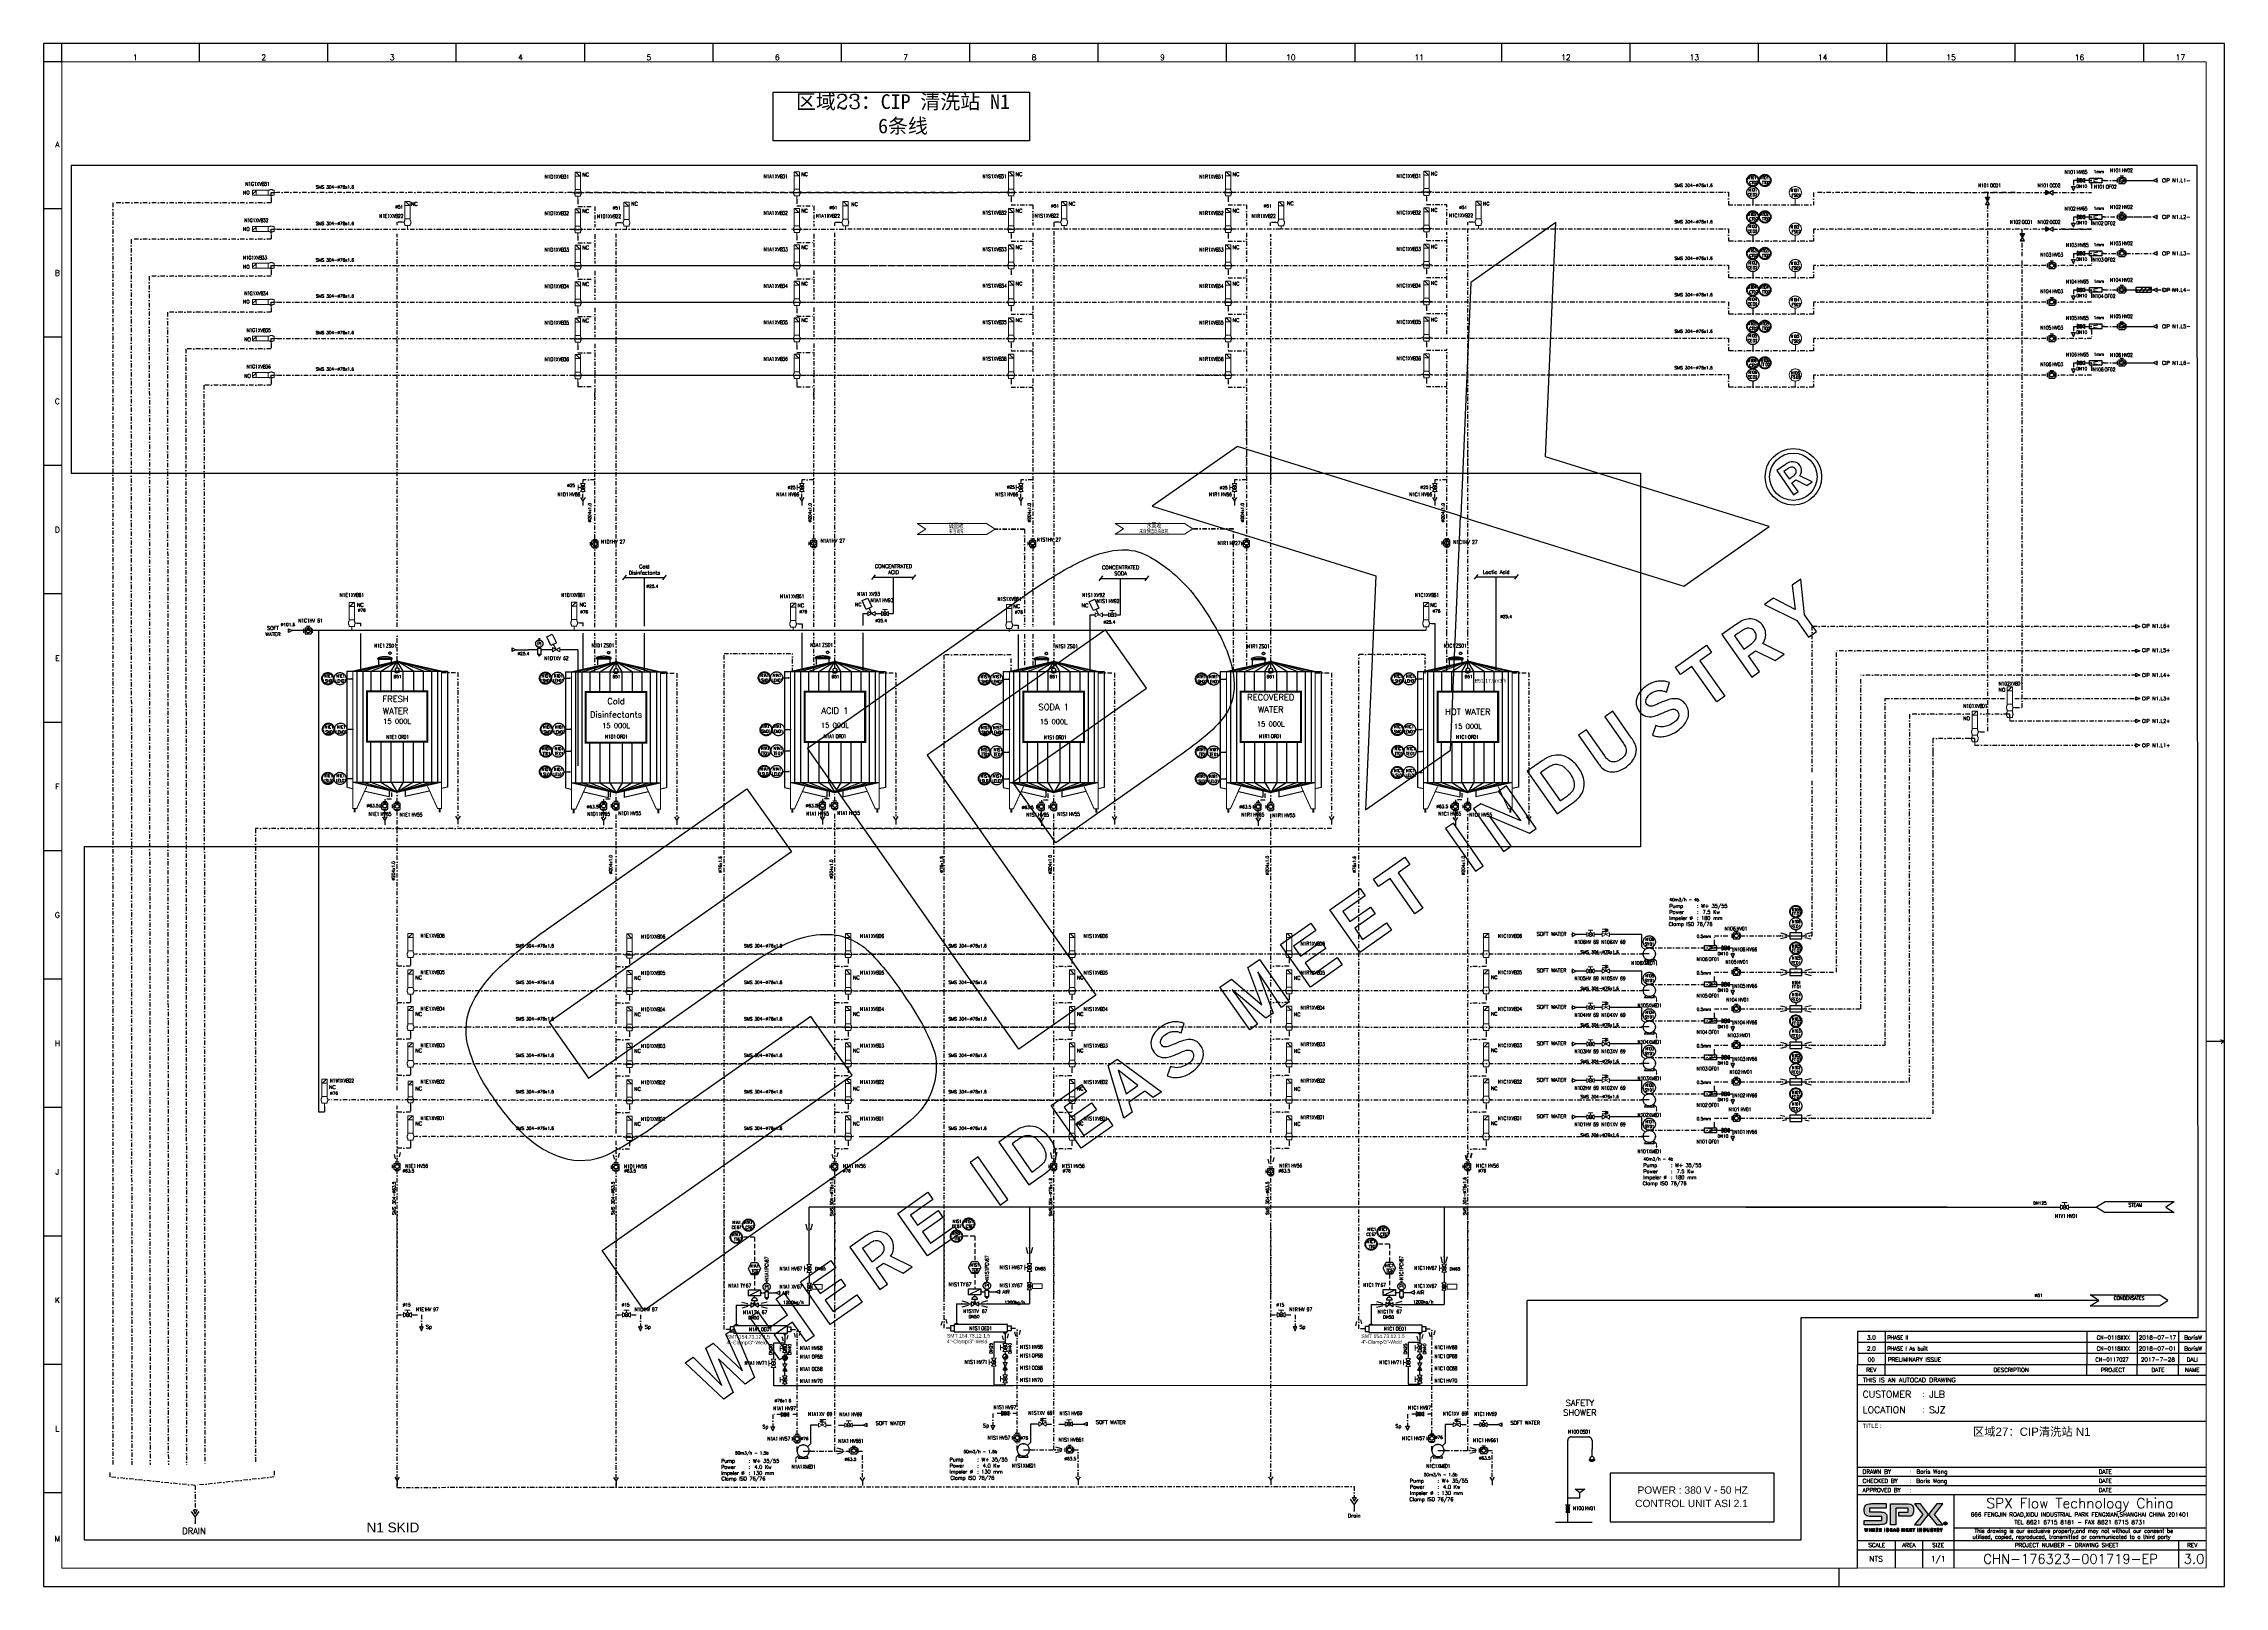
# Paper-space layout 'N1' of a CAD drawing. Header units: inches. Extents: x 0 to 2378, y 0 to 1682.
# The model-space entities are those that its viewports show. They can reach past a viewport. Long polylines and large blocks are cut down to what shows.
import ezdxf
from ezdxf.enums import TextEntityAlignment as Align

# ---------------------------------------------------------------- set-up
doc = ezdxf.new("R2010")
doc.units = ezdxf.units.IN
doc.header["$MEASUREMENT"] = 0
for name, pattern in [('ACAD_ISO02W100', [15, 12, -3]), ('DASHDOT', [25.4, 12.7, -6.35, 0, -6.35]), ('DASHDOT2', [12.7, 6.35, -3.175, 0, -3.175]), ('DASHED2', [9.525, 6.35, -3.175])]:
    doc.linetypes.add(name, pattern=pattern)
doc.layers.add('$FLOW_FREEZE', color=7, linetype='Continuous', plot=False)
for name, color, linetype, lineweight in [('11 Pipe Air Instrument', 3, 'Continuous', 30), ('17 Pipe CIP', 4, 'DASHDOT2', 50), ('19 Pipe Process', 30, 'Continuous', 30), ('31 Equipment', 7, 'Continuous', 9), ('33 Instruments Labels', 7, 'Continuous', 9), ('40 TXT Data', 7, 'Continuous', 9)]:
    doc.layers.add(name, color=color, linetype=linetype, lineweight=lineweight)
doc.layers.add('AM_VIEWS', color=1, linetype='Continuous', lineweight=15, plot=False)
for name, color, linetype in [('CUVERIE', 7, 'Continuous'), ('DIAMETRE', 7, 'Continuous'), ('ECHANGEURS', 7, 'Continuous'), ('FUTUR', 253, 'DASHDOT'), ('LIAISON INSTRUMENTATION', 140, 'DASHED2'), ('LIBELLE-INSTRUM', 7, 'Continuous'), ('MATERIEL-DIVERS', 7, 'Continuous'), ('POMPES', 7, 'Continuous'), ('POMPES-PROCESS', 7, 'Continuous'), ('REGUL', 140, 'DASHED2'), ('REPERES', 7, 'Continuous'), ('Skid', 5, 'Continuous'), ('techn-data', 7, 'Continuous'), ('TEXTES', 7, 'Continuous'), ('TITRE', 7, 'Continuous'), ('TUYAUTERIE-AIR INSTRUMENT', 3, 'Continuous'), ('TUYAUTERIE-EAU', 5, 'Continuous'), ('TUYAUTERIE-EAU UTILITES FROIDE', 142, 'Continuous'), ('TUYAUTERIE-EGOUT', 32, 'Continuous'), ('TUYAUTERIE-GAZ', 3, 'Continuous'), ('TUYAUTERIE-NEP', 4, 'DASHDOT2'), ('TUYAUTERIE-NEP (CONCENTRES + DETERGENTS)', 1, 'Continuous'), ('TUYAUTERIE-PROCESS', 30, 'Continuous'), ('TUYAUTERIE-VAPEUR INDUSTRIELLE', 231, 'Continuous'), ('TXT_EN', 1, 'Continuous'), ('TXT_ENG', 7, 'Continuous'), ('TXT_FR', 7, 'Continuous'), ('VANNES', 7, 'Continuous'), ('ZN', 1, 'Continuous')]:
    doc.layers.add(name, color=color, linetype=linetype)
doc.layers.add('FOURNITURE CLIENT', color=7, linetype='Continuous', true_color=0xc8e6e6)
doc.layers.add('LOGO', color=7, linetype='Continuous', true_color=0xebebeb)
doc.layers.get('33 Instruments Labels').off()
doc.layers.get('REPERES').off()
doc.styles.add('ARIAL', font='arial.ttf')
doc.styles.add('ROMANC', font='romanc')
doc.styles.add('ROMANS', font='ROMANS.SHX')
doc.styles.add('ROMANT', font='romant')
doc.styles.add('S', font='SIMPLEX')
doc.styles.get("Standard").update_dxf_attribs({"font": 'arial.ttf'})
doc.styles.add('SWISS', font='swiss.ttf')
doc.styles.add('USER1', font='TXT.SHX', dxfattribs={"bigfont": 'gbcbig.shx'})

# ---------------------------------------------------------------- blocks, each defined once
blk = doc.blocks.new('SPX-LOGO')
h = blk.add_hatch(color=252)
h.paths.add_polyline_path([(-0.678, 0.153), (-0.991, 0.153), (-0.991, 0.26), (-0.529, 0.26), (-0.53, 0.38), (-0.903, 0.38, 0.033275), (-0.999, 0.375, 0.091798), (-1.071, 0.353, 0.172117), (-1.114, 0.305, 0.092797), (-1.129, 0.219, 0.050192), (-1.124, 0.143, 0.144364), (-1.089, 0.068, 0.186105), (-1.027, 0.037, 0.03768), (-0.949, 0.033), (-0.652, 0.033), (-0.652, -0.079), (-1.128, -0.079), (-1.128, -0.193), (-0.738, -0.193, 0.022806), (-0.618, -0.189, 0.276305), (-0.526, -0.125, 0.070437), (-0.514, -0.029, 0.042098), (-0.518, 0.051, 0.174287), (-0.547, 0.114, 0.099644), (-0.589, 0.139, 0.054927), (-0.634, 0.15, 0.031964)])
h.paths.add_polyline_path([(-0.416, -0.195), (-0.27, -0.195), (-0.27, 0.261), (0.07, 0.261), (0.07, 0.151), (-0.185, 0.151), (-0.184, 0.035), (0.023, 0.035, 0.002956), (0.05, 0.035, 0.013973), (0.095, 0.036, 0.050969), (0.139, 0.043, 0.176136), (0.185, 0.078, 0.0877), (0.206, 0.126, 0.032753), (0.212, 0.164, 0.026321), (0.214, 0.216, 0.056445), (0.208, 0.269, 0.059255), (0.189, 0.319, 0.128051), (0.162, 0.349, 0.092764), (0.112, 0.369, 0.044287), (0.031, 0.377, 0.007759), (-0.007, 0.378), (-0.416, 0.378)])
h.paths.add_polyline_path([(-1.056, -0.358), (-1.069, -0.296), (-1.083, -0.296), (-1.096, -0.358), (-1.107, -0.296), (-1.122, -0.296), (-1.105, -0.377), (-1.088, -0.377), (-1.076, -0.321), (-1.065, -0.377), (-1.047, -0.377), (-1.029, -0.296), (-1.045, -0.296)])
h.paths.add_polyline_path([(-0.984, -0.327), (-0.984, -0.296), (-0.999, -0.296), (-0.999, -0.377), (-0.984, -0.377), (-0.984, -0.34), (-0.949, -0.34), (-0.949, -0.377), (-0.934, -0.377), (-0.934, -0.296), (-0.949, -0.296), (-0.949, -0.327)])
h.paths.add_polyline_path([(-0.888, -0.342), (-0.849, -0.342), (-0.849, -0.329), (-0.888, -0.329), (-0.888, -0.31), (-0.845, -0.31), (-0.845, -0.296), (-0.903, -0.296), (-0.903, -0.377), (-0.842, -0.377), (-0.842, -0.364), (-0.888, -0.364)])
h.paths.add_polyline_path([(-0.78, -0.347), (-0.764, -0.377), (-0.747, -0.377), (-0.765, -0.344, 0.524), (-0.754, -0.306, 0.20667), (-0.772, -0.297, 0.017911), (-0.783, -0.296), (-0.809, -0.296), (-0.809, -0.377), (-0.794, -0.377), (-0.794, -0.347)])
h.paths.add_polyline_path([(-0.788, -0.335), (-0.794, -0.335), (-0.794, -0.309), (-0.787, -0.309, 0.003128), (-0.781, -0.309, -0.049435), (-0.773, -0.31, -0.225209), (-0.766, -0.316, -0.21086), (-0.765, -0.327, -0.250131), (-0.773, -0.334, -0.050266), (-0.778, -0.335, -0.010876)], flags=16)
h.paths.add_polyline_path([(-0.703, -0.342), (-0.664, -0.342), (-0.664, -0.329), (-0.703, -0.329), (-0.703, -0.31), (-0.66, -0.31), (-0.66, -0.296), (-0.718, -0.296), (-0.718, -0.377), (-0.657, -0.377), (-0.657, -0.364), (-0.703, -0.364)])
h.paths.add_polyline_path([(-0.565, -0.296), (-0.58, -0.296), (-0.58, -0.377), (-0.565, -0.377)])
h.paths.add_polyline_path([(-0.525, -0.377), (-0.499, -0.377, 0.031777), (-0.484, -0.376, 0.128547), (-0.471, -0.371, 0.133781), (-0.46, -0.358, 0.112895), (-0.456, -0.336, 0.080874), (-0.46, -0.317, 0.144166), (-0.47, -0.304, 0.095013), (-0.484, -0.297, 0.055415), (-0.49, -0.297, -0.006698), (-0.496, -0.296), (-0.525, -0.296)])
h.paths.add_polyline_path([(-0.51, -0.31), (-0.502, -0.31, -0.03666), (-0.495, -0.31, -0.022634), (-0.487, -0.311, -0.150643), (-0.481, -0.315, -0.046834), (-0.476, -0.321, -0.106102), (-0.474, -0.325, -0.020465), (-0.472, -0.336, -0.160217), (-0.477, -0.356, -0.193284), (-0.484, -0.362, -0.05933), (-0.495, -0.363, -0.008228), (-0.503, -0.364), (-0.51, -0.364)], flags=16)
h.paths.add_polyline_path([(-0.41, -0.342), (-0.371, -0.342), (-0.371, -0.329), (-0.41, -0.329), (-0.41, -0.31), (-0.368, -0.31), (-0.368, -0.296), (-0.425, -0.296), (-0.425, -0.377), (-0.365, -0.377), (-0.365, -0.364), (-0.41, -0.364)])
h.paths.add_polyline_path([(-0.293, -0.361), (-0.288, -0.377), (-0.272, -0.377), (-0.3, -0.296), (-0.317, -0.296), (-0.344, -0.377), (-0.328, -0.377), (-0.323, -0.361)])
h.paths.add_polyline_path([(-0.297, -0.348), (-0.319, -0.348), (-0.308, -0.311)], flags=16)
h.paths.add_polyline_path([(-0.198, -0.357, -0.169816), (-0.201, -0.362, -0.135615), (-0.208, -0.365, -0.025129), (-0.214, -0.365, -0.126519), (-0.229, -0.362, -0.122897), (-0.237, -0.355), (-0.238, -0.353), (-0.251, -0.362), (-0.249, -0.365, 0.067654), (-0.243, -0.371, 0.061388), (-0.235, -0.376, 0.081233), (-0.221, -0.379, 0.04931), (-0.209, -0.379, 0.051957), (-0.199, -0.377, 0.065204), (-0.192, -0.373, 0.111441), (-0.185, -0.366, 0.096126), (-0.182, -0.358, 0.092825), (-0.182, -0.349, 0.095457), (-0.184, -0.342, 0.097406), (-0.19, -0.336, 0.008749), (-0.19, -0.336, 0.076299), (-0.198, -0.332, 0.027392), (-0.212, -0.328, -0.022886), (-0.224, -0.326, -0.163146), (-0.23, -0.322, -0.224828), (-0.23, -0.315, -0.149356), (-0.23, -0.314, -0.124193), (-0.227, -0.311, -0.102413), (-0.22, -0.308, -0.108875), (-0.209, -0.309, -0.074426), (-0.203, -0.311, -0.09863), (-0.196, -0.318, -0.00106), (-0.194, -0.32), (-0.182, -0.311, 0.042363), (-0.188, -0.304, 0.04553), (-0.193, -0.3, 0.070686), (-0.197, -0.298, 0.050157), (-0.203, -0.296, 0.06914), (-0.208, -0.295, 0.046361), (-0.215, -0.294, 0.068931), (-0.228, -0.296, 0.097642), (-0.238, -0.302, 0.07143), (-0.243, -0.306, 0.142415), (-0.247, -0.318, 0.131573), (-0.244, -0.329, 0.147218), (-0.236, -0.338, 0.082728), (-0.226, -0.341, 0.013337), (-0.214, -0.344, -0.036088), (-0.204, -0.347, -0.139463), (-0.199, -0.35, -0.236758)])
h.paths.add_polyline_path([(-0.042, -0.311), (-0.044, -0.377), (-0.029, -0.377), (-0.029, -0.296), (-0.051, -0.296), (-0.066, -0.356), (-0.082, -0.296), (-0.104, -0.296), (-0.104, -0.377), (-0.09, -0.377), (-0.091, -0.311), (-0.073, -0.377), (-0.06, -0.377)])
h.paths.add_polyline_path([(0.026, -0.364), (0.026, -0.342), (0.065, -0.342), (0.065, -0.329), (0.026, -0.329), (0.026, -0.31), (0.069, -0.31), (0.069, -0.296), (0.011, -0.296), (0.011, -0.377), (0.072, -0.377), (0.072, -0.364)])
h.paths.add_polyline_path([(0.166, -0.377), (0.166, -0.364), (0.12, -0.364), (0.12, -0.342), (0.159, -0.342), (0.159, -0.329), (0.12, -0.329), (0.12, -0.31), (0.163, -0.31), (0.163, -0.296), (0.105, -0.296), (0.105, -0.377)])
h.paths.add_polyline_path([(0.225, -0.31), (0.247, -0.31), (0.247, -0.296), (0.188, -0.296), (0.188, -0.31), (0.21, -0.31), (0.21, -0.377), (0.225, -0.377)])
h.paths.add_polyline_path([(0.34, -0.296), (0.325, -0.296), (0.325, -0.377), (0.34, -0.377)])
h.paths.add_polyline_path([(0.428, -0.377), (0.441, -0.377), (0.441, -0.296), (0.426, -0.296), (0.428, -0.354), (0.392, -0.296), (0.379, -0.296), (0.379, -0.377), (0.393, -0.377), (0.393, -0.321)])
h.paths.add_polyline_path([(0.481, -0.377), (0.507, -0.377, 0.031777), (0.521, -0.376, 0.128547), (0.535, -0.371, 0.133781), (0.546, -0.358, 0.112895), (0.549, -0.336, 0.080874), (0.545, -0.317, 0.144166), (0.535, -0.304, 0.095013), (0.522, -0.297, 0.055415), (0.516, -0.297, -0.006698), (0.51, -0.296), (0.481, -0.296)])
h.paths.add_polyline_path([(0.496, -0.31), (0.504, -0.31, -0.03666), (0.511, -0.31, -0.022634), (0.518, -0.311, -0.150643), (0.525, -0.315, -0.046834), (0.53, -0.321, -0.106102), (0.532, -0.325, -0.020465), (0.533, -0.336, -0.160217), (0.529, -0.356, -0.193284), (0.521, -0.362, -0.05933), (0.51, -0.363, -0.008228), (0.502, -0.364), (0.496, -0.364)], flags=16)
h.paths.add_polyline_path([(0.593, -0.346), (0.593, -0.296), (0.578, -0.296), (0.578, -0.345, 0.005653), (0.578, -0.353, 0.118938), (0.581, -0.364, 0.12451), (0.589, -0.373, 0.105354), (0.601, -0.378, 0.070072), (0.616, -0.379, 0.091795), (0.629, -0.376, 0.129452), (0.64, -0.366, 0.1122), (0.643, -0.356, 0.024192), (0.643, -0.349), (0.643, -0.296), (0.628, -0.296), (0.628, -0.345, -0.02122), (0.628, -0.352, -0.206511), (0.624, -0.361, -0.165068), (0.613, -0.365, -0.190224), (0.598, -0.361, -0.123531), (0.594, -0.356, -0.090202)])
h.paths.add_polyline_path([(0.694, -0.315, -0.149356), (0.694, -0.314, -0.124193), (0.697, -0.311, -0.102413), (0.703, -0.308, -0.108875), (0.714, -0.309, -0.074426), (0.721, -0.311, -0.09863), (0.728, -0.318, -0.00106), (0.729, -0.32), (0.742, -0.311, 0.042363), (0.736, -0.304, 0.04553), (0.73, -0.3, 0.070686), (0.726, -0.298, 0.050157), (0.72, -0.296, 0.06914), (0.716, -0.295, 0.046361), (0.709, -0.294, 0.068931), (0.696, -0.296, 0.097642), (0.685, -0.302, 0.07143), (0.681, -0.306, 0.142415), (0.677, -0.318, 0.131573), (0.679, -0.329, 0.147218), (0.688, -0.338, 0.082728), (0.697, -0.341, 0.013337), (0.71, -0.344, -0.036088), (0.72, -0.347, -0.139463), (0.724, -0.35, -0.236758), (0.726, -0.357, -0.169816), (0.722, -0.362, -0.135615), (0.716, -0.365, -0.025129), (0.71, -0.365, -0.126519), (0.694, -0.362, -0.122897), (0.686, -0.355), (0.685, -0.353), (0.673, -0.362), (0.675, -0.365, 0.067654), (0.68, -0.371, 0.061388), (0.689, -0.376, 0.081233), (0.703, -0.379, 0.04931), (0.715, -0.379, 0.051957), (0.724, -0.377, 0.065204), (0.732, -0.373, 0.111441), (0.739, -0.366, 0.096126), (0.742, -0.358, 0.092825), (0.742, -0.349, 0.095457), (0.739, -0.342, 0.097406), (0.734, -0.336, 0.008749), (0.734, -0.336, 0.076299), (0.725, -0.332, 0.027392), (0.712, -0.328, -0.022886), (0.7, -0.326, -0.163146), (0.694, -0.322, -0.224828)])
h.paths.add_polyline_path([(0.785, -0.31), (0.785, -0.377), (0.8, -0.377), (0.8, -0.31), (0.822, -0.31), (0.822, -0.296), (0.763, -0.296), (0.763, -0.31)])
h.paths.add_polyline_path([(0.851, -0.296), (0.851, -0.377), (0.866, -0.377), (0.866, -0.347), (0.88, -0.347), (0.896, -0.377), (0.913, -0.377), (0.895, -0.344, 0.524), (0.906, -0.306, 0.20667), (0.888, -0.297, 0.017911), (0.877, -0.296)])
h.paths.add_polyline_path([(0.873, -0.309, 0.003128), (0.879, -0.309, -0.049435), (0.887, -0.31, -0.225209), (0.894, -0.316, -0.21086), (0.895, -0.327, -0.250131), (0.887, -0.334, -0.050266), (0.882, -0.335, -0.010876), (0.872, -0.335), (0.866, -0.335), (0.866, -0.309)], flags=16)
h.paths.add_polyline_path([(0.967, -0.33), (0.95, -0.296), (0.932, -0.296), (0.959, -0.345), (0.959, -0.377), (0.974, -0.377), (0.974, -0.345), (1.002, -0.296), (0.985, -0.296)])
at = {"true_color": 0x50a025}
h = blk.add_hatch(color=74, dxfattribs=at)
h.paths.add_polyline_path([(0.624, 0.089), (0.402, 0.377), (0.24, 0.377), (0.463, 0.088), (0.24, -0.201), (0.402, -0.201)])
h.paths.add_polyline_path([(0.786, 0.088), (1.008, 0.377), (0.846, 0.377), (0.624, 0.088), (0.846, -0.201), (1.008, -0.201)])
at = {"color": 252}
for points in [[(-0.738, -0.193), (-1.128, -0.193), (-1.128, -0.079), (-0.652, -0.079), (-0.652, 0.033), (-0.949, 0.033, -0.03768), (-1.027, 0.037, -0.186105), (-1.089, 0.068, -0.144364), (-1.124, 0.143, -0.050192), (-1.129, 0.219, -0.092797), (-1.114, 0.305, -0.172117), (-1.071, 0.353, -0.091798), (-0.999, 0.375, -0.033275), (-0.903, 0.38), (-0.53, 0.38), (-0.529, 0.26), (-0.991, 0.26), (-0.991, 0.153), (-0.678, 0.153, -0.031964), (-0.634, 0.15, -0.054927), (-0.589, 0.139, -0.099644), (-0.547, 0.114, -0.174287), (-0.518, 0.051, -0.042098), (-0.514, -0.029, -0.070437), (-0.526, -0.125, -0.277176), (-0.618, -0.189, -0.02274), (-0.738, -0.193, -15.204765), (-0.738, -0.193, -0.986388)], [(0.021, 0.035), (-0.184, 0.035), (-0.185, 0.151), (0.07, 0.151), (0.07, 0.261), (-0.27, 0.261), (-0.27, -0.195), (-0.416, -0.195), (-0.416, 0.378), (-0.007, 0.378, -0.007759), (0.031, 0.377, -0.044287), (0.112, 0.369, -0.092764), (0.162, 0.349, -0.128051), (0.189, 0.319, -0.061287), (0.208, 0.268, -0.054538), (0.214, 0.216, -0.026321), (0.212, 0.164, -0.032753), (0.206, 0.126, -0.0877), (0.185, 0.078, -0.176136), (0.139, 0.043, -0.050969), (0.095, 0.036, -0.013973), (0.05, 0.035, -0.003129), (0.021, 0.035)], [(-0.794, -0.347), (-0.78, -0.347), (-0.764, -0.377), (-0.747, -0.377), (-0.765, -0.344, 0.524), (-0.754, -0.306, 0.20667), (-0.772, -0.297, 0.017911), (-0.783, -0.296), (-0.783, -0.296), (-0.809, -0.296), (-0.809, -0.377), (-0.794, -0.377)], [(-0.765, -0.327, 0.21086), (-0.766, -0.316, 0.225209), (-0.773, -0.31, 0.049435), (-0.781, -0.309, -0.003128), (-0.787, -0.309), (-0.787, -0.309), (-0.794, -0.309), (-0.794, -0.335), (-0.788, -0.335, 0.010876), (-0.778, -0.335, 0.050266), (-0.773, -0.334, 0.250131)], [(-0.484, -0.376, 0.128547), (-0.471, -0.371, 0.133781), (-0.46, -0.358, 0.112895), (-0.456, -0.336, 0.080874), (-0.46, -0.317, 0.144166), (-0.47, -0.304, 0.095013), (-0.484, -0.297, 0.055415), (-0.49, -0.297, -0.006698), (-0.496, -0.296), (-0.496, -0.296), (-0.525, -0.296), (-0.525, -0.377), (-0.499, -0.377, 0.031777)], [(-0.495, -0.363, 0.05933), (-0.484, -0.362, 0.193284), (-0.477, -0.356, 0.160217), (-0.472, -0.336, 0.020465), (-0.474, -0.325, 0.106102), (-0.476, -0.321, 0.046834), (-0.481, -0.315, 0.150643), (-0.487, -0.311, 0.022634), (-0.495, -0.31, 0.03666), (-0.502, -0.31), (-0.502, -0.31), (-0.51, -0.31), (-0.51, -0.364), (-0.503, -0.364, 0.008228)], [(-0.209, -0.379), (-0.209, -0.379, 0.049801), (-0.2, -0.377, 0.068284), (-0.192, -0.373, 0.111441), (-0.185, -0.366, 0.096126), (-0.182, -0.358, 0.092825), (-0.182, -0.349, 0.095457), (-0.184, -0.342, 0.069929), (-0.188, -0.337, 0.05193), (-0.19, -0.336, 0.076299), (-0.198, -0.332), (-0.198, -0.332), (-0.198, -0.332, 0.027392), (-0.212, -0.328, -0.022886), (-0.224, -0.326), (-0.224, -0.326, -0.163146), (-0.23, -0.322), (-0.23, -0.322, -0.224828), (-0.23, -0.315, -0.149356), (-0.23, -0.314, -0.124193), (-0.227, -0.311, -0.102413), (-0.22, -0.308), (-0.22, -0.308), (-0.22, -0.308), (-0.22, -0.308, -0.108875), (-0.209, -0.309, -0.074426), (-0.203, -0.311, -0.078653), (-0.197, -0.316, -0.001798), (-0.194, -0.32), (-0.182, -0.311), (-0.182, -0.311, 0.042363), (-0.188, -0.304, 0.04553), (-0.193, -0.3, 0.070686), (-0.197, -0.298, 0.050157), (-0.203, -0.296, 0.06914), (-0.208, -0.295, 0.046361), (-0.215, -0.294, 0.068931), (-0.228, -0.296, 0.097642), (-0.238, -0.302, 0.07143), (-0.243, -0.306, 0.142415), (-0.247, -0.318, 0.131573), (-0.244, -0.329, 0.147218), (-0.236, -0.338, 0.082728), (-0.226, -0.341, 0.014393), (-0.213, -0.344, -0.032715), (-0.204, -0.347, -0.139463), (-0.199, -0.35, -0.236758), (-0.198, -0.357, -0.169816), (-0.201, -0.362, -0.135615), (-0.208, -0.365, -0.025129), (-0.214, -0.365, -0.126519), (-0.229, -0.362, -0.122897), (-0.237, -0.355), (-0.238, -0.353), (-0.251, -0.362), (-0.249, -0.365, 0.067654), (-0.243, -0.371, 0.061388), (-0.235, -0.376, 0.081233), (-0.221, -0.379, 0.04931)], [(0.521, -0.376, 0.128547), (0.535, -0.371, 0.133781), (0.546, -0.358, 0.112895), (0.549, -0.336, 0.080874), (0.545, -0.317, 0.144166), (0.535, -0.304, 0.095013), (0.522, -0.297, 0.055415), (0.516, -0.297, -0.006698), (0.51, -0.296), (0.51, -0.296), (0.481, -0.296), (0.481, -0.377), (0.507, -0.377, 0.031777)], [(0.51, -0.363, 0.05933), (0.521, -0.362, 0.193284), (0.529, -0.356, 0.160217), (0.533, -0.336, 0.020465), (0.532, -0.325, 0.106102), (0.53, -0.321, 0.046834), (0.525, -0.315, 0.150643), (0.518, -0.311, 0.022634), (0.511, -0.31, 0.03666), (0.504, -0.31), (0.504, -0.31), (0.496, -0.31), (0.496, -0.364), (0.502, -0.364, 0.008228)], [(0.64, -0.366, 0.1122), (0.643, -0.356, 0.028889), (0.643, -0.347), (0.643, -0.347), (0.643, -0.296), (0.628, -0.296), (0.628, -0.345, -0.024842), (0.628, -0.353, -0.1821), (0.624, -0.361, -0.165068), (0.613, -0.365, -0.190224), (0.598, -0.361, -0.123531), (0.594, -0.356, -0.090202), (0.593, -0.346), (0.593, -0.296), (0.578, -0.296), (0.578, -0.345, 0.005653), (0.578, -0.353, 0.118938), (0.581, -0.364, 0.12451), (0.589, -0.373, 0.1104), (0.602, -0.379, 0.066986), (0.616, -0.379, 0.091795), (0.629, -0.376, 0.129452)], [(0.68, -0.371, 0.061388), (0.689, -0.376), (0.689, -0.376, 0.081233), (0.703, -0.379, 0.04931), (0.715, -0.379), (0.715, -0.379, 0.049801), (0.724, -0.377, 0.068284), (0.732, -0.373, 0.111441), (0.739, -0.366, 0.096126), (0.742, -0.358, 0.092825), (0.742, -0.349, 0.095457), (0.739, -0.342, 0.069929), (0.736, -0.337, 0.05193), (0.734, -0.336, 0.076299), (0.725, -0.332), (0.725, -0.332), (0.725, -0.332, 0.027392), (0.712, -0.328, -0.022886), (0.7, -0.326), (0.7, -0.326, -0.163146), (0.694, -0.322), (0.694, -0.322, -0.224828), (0.694, -0.315, -0.149356), (0.694, -0.314, -0.124193), (0.697, -0.311, -0.102413), (0.703, -0.308), (0.703, -0.308), (0.703, -0.308), (0.703, -0.308, -0.108875), (0.714, -0.309, -0.074426), (0.721, -0.311, -0.078653), (0.727, -0.316, -0.001798), (0.729, -0.32), (0.742, -0.311), (0.742, -0.311, 0.042363), (0.736, -0.304, 0.04553), (0.73, -0.3, 0.070686), (0.726, -0.298, 0.050157), (0.72, -0.296, 0.06914), (0.716, -0.295, 0.046361), (0.709, -0.294, 0.068931), (0.696, -0.296, 0.097642), (0.685, -0.302, 0.07143), (0.681, -0.306, 0.142415), (0.677, -0.318, 0.131573), (0.679, -0.329, 0.147218), (0.688, -0.338, 0.082728), (0.697, -0.341, 0.014393), (0.711, -0.344, -0.032715), (0.72, -0.347, -0.139463), (0.724, -0.35, -0.236758), (0.726, -0.357, -0.169816), (0.722, -0.362, -0.135615), (0.716, -0.365, -0.025129), (0.71, -0.365, -0.126519), (0.694, -0.362, -0.122897), (0.686, -0.355), (0.685, -0.353), (0.673, -0.362), (0.675, -0.365, 0.067654)], [(0.866, -0.347), (0.88, -0.347), (0.896, -0.377), (0.913, -0.377), (0.895, -0.344, 0.524), (0.906, -0.306, 0.20667), (0.888, -0.297, 0.017911), (0.877, -0.296), (0.877, -0.296), (0.851, -0.296), (0.851, -0.377), (0.866, -0.377)], [(0.882, -0.335, 0.050266), (0.887, -0.334, 0.250131), (0.895, -0.327, 0.21086), (0.894, -0.316, 0.225209), (0.887, -0.31, 0.049435), (0.879, -0.309, -0.003128), (0.873, -0.309), (0.873, -0.309), (0.866, -0.309), (0.866, -0.335), (0.872, -0.335, 0.010876)]]:
    blk.add_lwpolyline(points, format="xyb", close=True, dxfattribs=at)
at = {"color": 74, "true_color": 0x50a025}
blk.add_lwpolyline([(0.402, 0.377), (0.24, 0.377), (0.463, 0.088), (0.24, -0.201), (0.402, -0.201), (0.624, 0.088), (0.846, -0.201), (1.008, -0.201), (0.786, 0.088), (1.008, 0.377), (0.846, 0.377), (0.625, 0.088), (0.402, 0.377)], close=True, dxfattribs=at)
at = {"color": 252, "lineweight": 0}
for points in [[(-1.096, -0.358), (-1.083, -0.296), (-1.069, -0.296), (-1.056, -0.358), (-1.045, -0.296), (-1.029, -0.296), (-1.029, -0.296), (-1.047, -0.377), (-1.065, -0.377), (-1.076, -0.321), (-1.088, -0.377), (-1.105, -0.377), (-1.122, -0.296), (-1.107, -0.296)], [(-0.984, -0.327), (-0.949, -0.327), (-0.949, -0.296), (-0.934, -0.296), (-0.934, -0.296), (-0.934, -0.377), (-0.949, -0.377), (-0.949, -0.34), (-0.984, -0.34), (-0.984, -0.377), (-0.999, -0.377), (-0.999, -0.296), (-0.984, -0.296)], [(-0.845, -0.296), (-0.845, -0.31), (-0.888, -0.31), (-0.888, -0.31), (-0.888, -0.329), (-0.849, -0.329), (-0.849, -0.342), (-0.888, -0.342), (-0.888, -0.364), (-0.842, -0.364), (-0.842, -0.377), (-0.903, -0.377), (-0.903, -0.296)], [(-0.66, -0.296), (-0.66, -0.31), (-0.703, -0.31), (-0.703, -0.31), (-0.703, -0.329), (-0.664, -0.329), (-0.664, -0.342), (-0.703, -0.342), (-0.703, -0.364), (-0.657, -0.364), (-0.657, -0.377), (-0.718, -0.377), (-0.718, -0.296)], [(-0.368, -0.31), (-0.41, -0.31), (-0.41, -0.31), (-0.41, -0.329), (-0.371, -0.329), (-0.371, -0.342), (-0.41, -0.342), (-0.41, -0.364), (-0.365, -0.364), (-0.365, -0.377), (-0.425, -0.377), (-0.425, -0.296), (-0.368, -0.296)], [(0.069, -0.31), (0.026, -0.31), (0.026, -0.31), (0.026, -0.329), (0.065, -0.329), (0.065, -0.342), (0.026, -0.342), (0.026, -0.364), (0.072, -0.364), (0.072, -0.377), (0.011, -0.377), (0.011, -0.296), (0.069, -0.296)], [(0.163, -0.31), (0.12, -0.31), (0.12, -0.31), (0.12, -0.329), (0.159, -0.329), (0.159, -0.342), (0.12, -0.342), (0.12, -0.364), (0.166, -0.364), (0.166, -0.377), (0.105, -0.377), (0.105, -0.296), (0.163, -0.296)]]:
    blk.add_lwpolyline(points, close=True, dxfattribs=at)
at = {"color": 252}
for points in [[(-0.565, -0.377), (-0.565, -0.296), (-0.58, -0.296), (-0.58, -0.377)], [(-0.3, -0.296), (-0.272, -0.377), (-0.288, -0.377), (-0.293, -0.361), (-0.323, -0.361), (-0.328, -0.377), (-0.344, -0.377), (-0.317, -0.296)], [(-0.308, -0.311), (-0.319, -0.348), (-0.297, -0.348)], [(-0.082, -0.296), (-0.066, -0.356), (-0.051, -0.296), (-0.029, -0.296), (-0.029, -0.377), (-0.044, -0.377), (-0.042, -0.311), (-0.06, -0.377), (-0.073, -0.377), (-0.091, -0.311), (-0.09, -0.377), (-0.104, -0.377), (-0.104, -0.377), (-0.104, -0.296)], [(0.188, -0.31), (0.188, -0.296), (0.247, -0.296), (0.247, -0.31), (0.225, -0.31), (0.225, -0.377), (0.21, -0.377), (0.21, -0.377), (0.21, -0.31)], [(0.34, -0.377), (0.34, -0.296), (0.325, -0.296), (0.325, -0.377)], [(0.393, -0.377), (0.393, -0.321), (0.428, -0.377), (0.441, -0.377), (0.441, -0.296), (0.426, -0.296), (0.428, -0.354), (0.392, -0.296), (0.379, -0.296), (0.379, -0.296), (0.379, -0.377)], [(0.763, -0.31), (0.763, -0.296), (0.822, -0.296), (0.822, -0.31), (0.8, -0.31), (0.8, -0.377), (0.785, -0.377), (0.785, -0.377), (0.785, -0.31)], [(0.959, -0.377), (0.974, -0.377), (0.974, -0.345), (1.002, -0.296), (0.985, -0.296), (0.967, -0.33), (0.95, -0.296), (0.932, -0.296), (0.959, -0.345)]]:
    blk.add_lwpolyline(points, close=True, dxfattribs=at)
at = {"color": 253}
for points in [[(1.076, -0.165), (1.084, -0.165), (1.093, -0.182), (1.103, -0.182), (1.093, -0.164, 0.524), (1.099, -0.142, 0.20667), (1.088, -0.137, 0.017911), (1.082, -0.137), (1.082, -0.137), (1.068, -0.137), (1.068, -0.182), (1.076, -0.182)], [(1.085, -0.158, 0.050266), (1.088, -0.158, 0.250131), (1.093, -0.154, 0.21086), (1.092, -0.148, 0.225209), (1.088, -0.144, 0.049435), (1.084, -0.144, -0.003128), (1.08, -0.144), (1.08, -0.144), (1.076, -0.144), (1.076, -0.158), (1.079, -0.158, 0.010876)]]:
    blk.add_lwpolyline(points, format="xyb", close=True, dxfattribs=at)
for radius in [0.044, 0.0369]:
    blk.add_circle((1.084, -0.159), radius, dxfattribs=at)
blk = doc.blocks.new('SPX-LOGO-FOND')
at = {"layer": 'LOGO'}
for points in [[(-0.6781, -0.1927), (-1.068, -0.1927), (-1.0679, -0.0786), (-0.5922, -0.0792), (-0.5922, 0.0326), (-0.8891, 0.0326, -0.03768), (-0.9674, 0.0372, -0.186105), (-1.0297, 0.0677, -0.144364), (-1.0645, 0.143, -0.050192), (-1.0696, 0.2189, -0.092797), (-1.0547, 0.3047, -0.172117), (-1.0117, 0.3528, -0.091798), (-0.9395, 0.3746, -0.033275), (-0.8435, 0.38), (-0.47, 0.38), (-0.4696, 0.2595), (-0.9312, 0.2596), (-0.9312, 0.153), (-0.6188, 0.153, -0.031964), (-0.574, 0.1501, -0.054927), (-0.5294, 0.1393, -0.099644), (-0.487, 0.1136, -0.174287), (-0.4583, 0.0507, -0.042098), (-0.4547, -0.0293, -0.070437), (-0.4666, -0.1249, -0.277176), (-0.5582, -0.1893, -0.02274), (-0.6781, -0.1927, -15.204765), (-0.6781, -0.1927, -0.986388)], [(0.0812, 0.0345), (-0.1247, 0.0345), (-0.1251, 0.1506), (0.1293, 0.1506), (0.1293, 0.2615), (-0.2101, 0.2615), (-0.2099, -0.1952), (-0.3563, -0.1952), (-0.3563, 0.3776), (0.0528, 0.3776, -0.007759), (0.0906, 0.377, -0.044287), (0.1712, 0.3686, -0.092764), (0.2221, 0.349, -0.128051), (0.2489, 0.3191, -0.061287), (0.2676, 0.2676, -0.054538), (0.2738, 0.216, -0.026321), (0.2715, 0.1642, -0.032753), (0.2653, 0.1265, -0.0877), (0.2451, 0.0777, -0.176136), (0.1988, 0.0432, -0.050969), (0.1547, 0.0363, -0.013973), (0.1096, 0.0347, -0.003129), (0.0812, 0.0345)], [(1.1361, -0.1654), (1.1437, -0.1654), (1.1528, -0.1824), (1.1626, -0.1824), (1.1524, -0.1637, 0.524), (1.1587, -0.1422, 0.20667), (1.1481, -0.1367, 0.017911), (1.1422, -0.1365), (1.1422, -0.1365), (1.1276, -0.1365), (1.1276, -0.1824), (1.1361, -0.1824)], [(1.1447, -0.1582, 0.050266), (1.148, -0.1577, 0.250131), (1.1524, -0.1537, 0.21086), (1.1519, -0.1476, 0.225209), (1.1477, -0.1444, 0.049435), (1.1435, -0.144, -0.003128), (1.14, -0.144), (1.14, -0.144), (1.1361, -0.144), (1.1361, -0.1583), (1.1391, -0.1583, 0.010876)], [(-0.734, -0.3472), (-0.7205, -0.3472), (-0.7044, -0.3773), (-0.6871, -0.3773), (-0.7051, -0.3444, 0.524), (-0.6941, -0.3064, 0.20667), (-0.7127, -0.2967, 0.017911), (-0.7232, -0.2963), (-0.7232, -0.2963), (-0.749, -0.2963), (-0.749, -0.3773), (-0.734, -0.3773)], [(-0.4245, -0.3763, 0.128547), (-0.4108, -0.3708, 0.133781), (-0.4004, -0.3576, 0.112895), (-0.3966, -0.3359, 0.080874), (-0.4007, -0.3167, 0.144166), (-0.4108, -0.3037, 0.095013), (-0.4244, -0.2973, 0.055415), (-0.43, -0.2966, -0.006698), (-0.4361, -0.2963), (-0.4361, -0.2963), (-0.4651, -0.2963), (-0.4651, -0.3773), (-0.4392, -0.3773, 0.031777)], [(-0.1492, -0.3789), (-0.1492, -0.3789, 0.049801), (-0.1401, -0.377, 0.068284), (-0.1321, -0.3732, 0.111441), (-0.1249, -0.3661, 0.096126), (-0.1218, -0.3578, 0.092825), (-0.1219, -0.3486, 0.095457), (-0.1245, -0.3417, 0.069929), (-0.1281, -0.3375, 0.05193), (-0.1302, -0.3359, 0.076299), (-0.1386, -0.3317), (-0.1386, -0.3317), (-0.1386, -0.3317, 0.027392), (-0.1524, -0.3282, -0.022886), (-0.1639, -0.3256), (-0.1639, -0.3256, -0.163146), (-0.1698, -0.3217), (-0.1698, -0.3217, -0.224828), (-0.1704, -0.3149, -0.149356), (-0.17, -0.3142, -0.124193), (-0.1673, -0.3112, -0.102413), (-0.1608, -0.3084), (-0.1608, -0.3084), (-0.1608, -0.3084), (-0.1608, -0.3084, -0.108875), (-0.1497, -0.3086, -0.074426), (-0.1429, -0.3114, -0.078653), (-0.1374, -0.3163, -0.001798), (-0.1347, -0.32), (-0.1224, -0.3107), (-0.1224, -0.3107, 0.042363), (-0.1278, -0.3044, 0.04553), (-0.1337, -0.2999, 0.070686), (-0.1377, -0.2977, 0.050157), (-0.1437, -0.2956, 0.06914), (-0.1481, -0.2947, 0.046361), (-0.155, -0.2943, 0.068931), (-0.168, -0.2961, 0.097642), (-0.1786, -0.3016, 0.07143), (-0.183, -0.3063, 0.142415), (-0.1868, -0.3179, 0.131573), (-0.1848, -0.3291, 0.147218), (-0.1762, -0.3379, 0.082728), (-0.1667, -0.3413, 0.014393), (-0.1533, -0.3443, -0.032715), (-0.1439, -0.3468, -0.139463), (-0.1396, -0.3495, -0.236758), (-0.138, -0.3567, -0.169816), (-0.1417, -0.3624, -0.135615), (-0.1483, -0.3651, -0.025129), (-0.1539, -0.3654, -0.126519), (-0.1697, -0.3616, -0.122897), (-0.1775, -0.3546), (-0.1785, -0.3532), (-0.1912, -0.3621), (-0.1895, -0.3647, 0.067654), (-0.1836, -0.3707, 0.061388), (-0.1752, -0.3757, 0.081233), (-0.1612, -0.3791, 0.04931)], [(0.5811, -0.3763, 0.128547), (0.5948, -0.3708, 0.133781), (0.6052, -0.3576, 0.112895), (0.6091, -0.3359, 0.080874), (0.6049, -0.3167, 0.144166), (0.5949, -0.3037, 0.095013), (0.5813, -0.2973, 0.055415), (0.5757, -0.2966, -0.006698), (0.5695, -0.2963), (0.5695, -0.2963), (0.5405, -0.2963), (0.5405, -0.3773), (0.5665, -0.3773, 0.031777)], [(0.6995, -0.3657, 0.1122), (0.7027, -0.3563, 0.028889), (0.7031, -0.3474), (0.7031, -0.3474), (0.7031, -0.2963), (0.6879, -0.2963), (0.6879, -0.3453, -0.024842), (0.6875, -0.3531, -0.1821), (0.6834, -0.3606, -0.165068), (0.6723, -0.3646, -0.190224), (0.6576, -0.3608, -0.123531), (0.6541, -0.3559, -0.090202), (0.653, -0.3461), (0.653, -0.2963), (0.638, -0.2963), (0.638, -0.3446, 0.005653), (0.6381, -0.3527, 0.118938), (0.6403, -0.364, 0.12451), (0.6483, -0.3733, 0.1104), (0.6613, -0.3786, 0.066986), (0.6753, -0.3791, 0.091795), (0.6883, -0.3755, 0.129452)], [(0.7401, -0.3707, 0.061388), (0.7484, -0.3757), (0.7484, -0.3757, 0.081233), (0.7624, -0.3791, 0.04931), (0.7745, -0.3789), (0.7745, -0.3789, 0.049801), (0.7836, -0.377, 0.068284), (0.7916, -0.3732, 0.111441), (0.7987, -0.3661, 0.096126), (0.8018, -0.3578, 0.092825), (0.8017, -0.3486, 0.095457), (0.7992, -0.3417, 0.069929), (0.7956, -0.3375, 0.05193), (0.7935, -0.3359, 0.076299), (0.785, -0.3317), (0.785, -0.3317), (0.785, -0.3317, 0.027392), (0.7712, -0.3282, -0.022886), (0.7597, -0.3256), (0.7597, -0.3256, -0.163146), (0.7538, -0.3217), (0.7538, -0.3217, -0.224828), (0.7532, -0.3149, -0.149356), (0.7536, -0.3142, -0.124193), (0.7564, -0.3112, -0.102413), (0.7629, -0.3084), (0.7629, -0.3084), (0.7629, -0.3084), (0.7629, -0.3084, -0.108875), (0.7739, -0.3086, -0.074426), (0.7807, -0.3114, -0.078653), (0.7862, -0.3163, -0.001798), (0.7889, -0.32), (0.8013, -0.3107), (0.8013, -0.3107, 0.042363), (0.7958, -0.3044, 0.04553), (0.7899, -0.2999, 0.070686), (0.7859, -0.2977, 0.050157), (0.7799, -0.2956, 0.06914), (0.7755, -0.2947, 0.046361), (0.7687, -0.2943, 0.068931), (0.7557, -0.2961, 0.097642), (0.7451, -0.3016, 0.07143), (0.7407, -0.3063, 0.142415), (0.7368, -0.3179, 0.131573), (0.7389, -0.3291, 0.147218), (0.7475, -0.3379, 0.082728), (0.7569, -0.3413, 0.014393), (0.7704, -0.3443, -0.032715), (0.7798, -0.3468, -0.139463), (0.784, -0.3495, -0.236758), (0.7856, -0.3567, -0.169816), (0.7819, -0.3624, -0.135615), (0.7754, -0.3651, -0.025129), (0.7698, -0.3654, -0.126519), (0.7539, -0.3616, -0.122897), (0.7461, -0.3546), (0.7452, -0.3532), (0.7324, -0.3621), (0.7342, -0.3647, 0.067654)], [(0.926, -0.3472), (0.9395, -0.3472), (0.9555, -0.3773), (0.9728, -0.3773), (0.9549, -0.3444, 0.524), (0.9658, -0.3064, 0.20667), (0.9473, -0.2967, 0.017911), (0.9368, -0.2963), (0.9368, -0.2963), (0.911, -0.2963), (0.911, -0.3773), (0.926, -0.3773)], [(-0.7052, -0.3267, 0.21086), (-0.706, -0.3159, 0.225209), (-0.7135, -0.3102, 0.049435), (-0.7208, -0.3095, -0.003128), (-0.727, -0.3094), (-0.727, -0.3094), (-0.734, -0.3094), (-0.734, -0.3347), (-0.7287, -0.3347, 0.010876), (-0.7187, -0.3345, 0.050266), (-0.713, -0.3337, 0.250131)], [(-0.4358, -0.3635, 0.05933), (-0.4246, -0.3618, 0.193284), (-0.417, -0.3559, 0.160217), (-0.4126, -0.3365, 0.020465), (-0.4142, -0.3253, 0.106102), (-0.416, -0.3208, 0.046834), (-0.4213, -0.3145, 0.150643), (-0.4275, -0.3113, 0.022634), (-0.4353, -0.3102, 0.03666), (-0.4419, -0.3101), (-0.4419, -0.3101), (-0.4499, -0.3101), (-0.4499, -0.3636), (-0.4435, -0.3636, 0.008228)], [(0.5699, -0.3635, 0.05933), (0.581, -0.3618, 0.193284), (0.5887, -0.3559, 0.160217), (0.593, -0.3365, 0.020465), (0.5914, -0.3253, 0.106102), (0.5896, -0.3208, 0.046834), (0.5844, -0.3145, 0.150643), (0.5782, -0.3113, 0.022634), (0.5703, -0.3102, 0.03666), (0.5637, -0.3101), (0.5637, -0.3101), (0.5557, -0.3101), (0.5557, -0.3636), (0.5621, -0.3636, 0.008228)], [(0.9412, -0.3345, 0.050266), (0.947, -0.3337, 0.250131), (0.9547, -0.3267, 0.21086), (0.954, -0.3159, 0.225209), (0.9464, -0.3102, 0.049435), (0.9391, -0.3095, -0.003128), (0.933, -0.3094), (0.933, -0.3094), (0.926, -0.3094), (0.926, -0.3347), (0.9313, -0.3347, 0.010876)]]:
    blk.add_lwpolyline(points, format="xyb", close=True, dxfattribs=at)
for points in [[(0.4618, 0.3773), (0.2998, 0.3773), (0.5224, 0.0882), (0.2998, -0.2007), (0.4618, -0.2007), (0.6835, 0.0882), (0.906, -0.2007), (1.068, -0.2007), (0.8454, 0.0882), (1.068, 0.3773), (0.906, 0.3773), (0.6843, 0.0882), (0.4618, 0.3773)], [(-1.036, -0.358), (-1.0234, -0.2963), (-1.0093, -0.2963), (-0.9965, -0.358), (-0.9851, -0.2963), (-0.9695, -0.2963), (-0.9695, -0.2963), (-0.9873, -0.3773), (-1.005, -0.3773), (-1.0163, -0.321), (-1.028, -0.3773), (-1.0456, -0.3773), (-1.0625, -0.2963), (-1.047, -0.2963)], [(-0.9241, -0.3269), (-0.8893, -0.3269), (-0.8893, -0.2963), (-0.8741, -0.2963), (-0.8741, -0.2963), (-0.8741, -0.3773), (-0.8893, -0.3773), (-0.8893, -0.3404), (-0.9241, -0.3404), (-0.9241, -0.3773), (-0.9392, -0.3773), (-0.9392, -0.2963), (-0.9241, -0.2963)], [(-0.7855, -0.2963), (-0.7855, -0.3099), (-0.8282, -0.3099), (-0.8282, -0.3099), (-0.8282, -0.3289), (-0.7892, -0.3289), (-0.7892, -0.342), (-0.8282, -0.342), (-0.8282, -0.3636), (-0.7827, -0.3636), (-0.7827, -0.3773), (-0.8431, -0.3773), (-0.8431, -0.2963)], [(-0.6003, -0.2963), (-0.6003, -0.3099), (-0.6429, -0.3099), (-0.6429, -0.3099), (-0.6429, -0.3289), (-0.6039, -0.3289), (-0.6039, -0.342), (-0.6429, -0.342), (-0.6429, -0.3636), (-0.5974, -0.3636), (-0.5974, -0.3773), (-0.6578, -0.3773), (-0.6578, -0.2963)], [(-0.5049, -0.3773), (-0.5049, -0.2963), (-0.5198, -0.2963), (-0.5198, -0.3773)], [(-0.3081, -0.3099), (-0.3507, -0.3099), (-0.3507, -0.3099), (-0.3507, -0.3289), (-0.3118, -0.3289), (-0.3118, -0.342), (-0.3507, -0.342), (-0.3507, -0.3636), (-0.3052, -0.3636), (-0.3052, -0.3773), (-0.3656, -0.3773), (-0.3656, -0.2963), (-0.3081, -0.2963)], [(-0.2402, -0.2963), (-0.2126, -0.3773), (-0.2287, -0.3773), (-0.2334, -0.3614), (-0.2638, -0.3614), (-0.2685, -0.3773), (-0.2846, -0.3773), (-0.2573, -0.2963)], [(-0.0226, -0.2963), (-0.0068, -0.3564), (0.0087, -0.2963), (0.0307, -0.2963), (0.0307, -0.3773), (0.0159, -0.3773), (0.0173, -0.3108), (-0.0001, -0.3773), (-0.0138, -0.3773), (-0.0313, -0.3108), (-0.0298, -0.3773), (-0.0446, -0.3773), (-0.0446, -0.3773), (-0.0446, -0.2963)], [(0.1285, -0.3099), (0.0859, -0.3099), (0.0859, -0.3099), (0.0859, -0.3289), (0.1249, -0.3289), (0.1249, -0.342), (0.0859, -0.342), (0.0859, -0.3636), (0.1314, -0.3636), (0.1314, -0.3773), (0.071, -0.3773), (0.071, -0.2963), (0.1285, -0.2963)], [(0.2225, -0.3099), (0.1799, -0.3099), (0.1799, -0.3099), (0.1799, -0.3289), (0.2189, -0.3289), (0.2189, -0.342), (0.1799, -0.342), (0.1799, -0.3636), (0.2254, -0.3636), (0.2254, -0.3773), (0.165, -0.3773), (0.165, -0.2963), (0.2225, -0.2963)], [(0.2478, -0.3101), (0.2478, -0.2963), (0.3072, -0.2963), (0.3072, -0.3101), (0.2848, -0.3101), (0.2848, -0.3773), (0.2697, -0.3773), (0.2697, -0.3773), (0.2697, -0.3101)], [(0.3998, -0.3773), (0.3998, -0.2963), (0.3849, -0.2963), (0.3849, -0.3773)], [(0.4531, -0.3773), (0.4523, -0.3205), (0.4876, -0.3773), (0.5008, -0.3773), (0.5008, -0.2963), (0.4859, -0.2963), (0.4878, -0.3535), (0.452, -0.2963), (0.4384, -0.2963), (0.4384, -0.2963), (0.4384, -0.3773)], [(0.8224, -0.3101), (0.8224, -0.2963), (0.8818, -0.2963), (0.8818, -0.3101), (0.8594, -0.3101), (0.8594, -0.3773), (0.8443, -0.3773), (0.8443, -0.3773), (0.8443, -0.3101)], [(1.0192, -0.3773), (1.0341, -0.3773), (1.0341, -0.3453), (1.0613, -0.2963), (1.0445, -0.2963), (1.0268, -0.3299), (1.0092, -0.2963), (0.9921, -0.2963), (1.0192, -0.3453)], [(-0.2485, -0.311), (-0.2597, -0.3483), (-0.2374, -0.3483)]]:
    blk.add_lwpolyline(points, close=True, dxfattribs=at)
for radius in [0.044, 0.0369]:
    blk.add_circle((1.1433, -0.1592), radius, dxfattribs=at)
blk = doc.blocks.new('A0')
for q in [(2374, 596), (2374, 592)]:
    blk.add_line((2378, 594), q)
at = {"layer": 'TITRE', "color": 7, "linetype": 'Continuous'}
for p, q in [((2378, 1682), (0, 1682)), ((0, 1682), (0, 0)), ((20, 1662), (20, 1682)), ((170, 1662), (170, 1682)), ((310, 1662), (310, 1682)), ((450, 1662), (450, 1682)), ((590, 1662), (590, 1682)), ((730, 1662), (730, 1682)), ((870, 1662), (870, 1682)), ((1010, 1662), (1010, 1682)), ((1150, 1662), (1150, 1682)), ((1290, 1662), (1290, 1682)), ((1430, 1662), (1430, 1682)), ((1590, 1662), (1590, 1682)), ((1730, 1662), (1730, 1682)), ((1870, 1662), (1870, 1682)), ((2010, 1662), (2010, 1682)), ((2150, 1662), (2150, 1682)), ((2290, 1662), (2290, 1682)), ((2378, 0), (2378, 1682)), ((20, 1662), (0, 1662)), ((20, 1502), (0, 1502)), ((20, 1362), (0, 1362)), ((20, 1222), (0, 1222)), ((20, 1082), (0, 1082)), ((20, 942), (0, 942)), ((20, 802), (0, 802)), ((20, 662), (0, 662)), ((20, 522), (0, 522)), ((20, 382), (0, 382)), ((20, 242), (0, 242)), ((2358, 230), (1978, 230)), ((1978, 180), (2358, 180)), ((1978, 130), (2358, 130)), ((1978, 120), (2358, 120)), ((20, 102), (0, 102)), ((1978, 110), (2358, 110)), ((1978, 100), (2358, 100)), ((1978, 50), (2358, 50)), ((2083, 64), (2358, 64)), ((2328, 50), (2328, 20)), ((1978, 40), (2358, 40)), ((0, 0), (2378, 0))]:
    blk.add_line(p, q, dxfattribs=at)
at = {"layer": 'TITRE'}
for p, q in [((2378, 594), (2358, 594)), ((1978, 254), (1978, 241.6)), ((1958, 0), (1958, 20))]:
    blk.add_line(p, q, dxfattribs=at)
at = {"layer": 'TITRE', "color": 7}
for p, q in [((2358, 254), (1978, 254)), ((2008, 254), (2008, 242)), ((2008, 230), (2008, 242)), ((2228, 254), (2228, 242)), ((2228, 230), (2228, 242)), ((2283, 254), (2283, 242)), ((2283, 230), (2283, 242)), ((2328, 254), (2328, 242)), ((2328, 230), (2328, 242)), ((1978, 220), (2358, 220)), ((2083, 100), (2083, 20)), ((2018.9, 50), (2018.9, 20)), ((2048.9, 50), (2048.9, 20))]:
    blk.add_line(p, q, dxfattribs=at)
at = {"layer": 'TITRE', "color": 7, "linetype": 'Continuous', "const_width": 1}
blk.add_lwpolyline([(20, 20), (20, 1662), (2358, 1662), (2358, 20)], close=True, dxfattribs=at)
at = {"layer": 'TITRE', "color": 7}
blk.add_lwpolyline([(1978, 20), (1978, 242), (2358, 242)], dxfattribs=at)
at = {"layer": 'LOGO', "xscale": 699.9999999999999, "yscale": 699.9999999999999, "zscale": 699.9999999999999, "rotation": 35.08073871725358}
blk.add_blockref('SPX-LOGO-FOND', (1189, 841), dxfattribs=at)
at = {"layer": 'TITRE', "xscale": 40, "yscale": 40, "zscale": 40}
blk.add_blockref('SPX-LOGO', (2030.5, 75), dxfattribs=at)
at = {"color": 10, "style": 'ROMANS'}
blk.add_attdef('DATEIMP', text='', height=3, dxfattribs=at).set_placement((2210, 14), align=Align.CENTER)
at = {"layer": 'TITRE', "color": 7, "linetype": 'Continuous'}
for s, height, style, p in [('1', 6, 'ROMANS', (100, 1667)), ('2', 6, 'ROMANS', (240, 1667)), ('3', 6, 'ROMANS', (380, 1667)), ('4', 6, 'ROMANS', (520, 1667)), ('5', 6, 'ROMANS', (660, 1667)), ('6', 6, 'ROMANS', (800, 1667)), ('7', 6, 'ROMANS', (940, 1667)), ('8', 6, 'ROMANS', (1080, 1667)), ('9', 6, 'ROMANS', (1220, 1667)), ('10', 6, 'ROMANS', (1360, 1667)), ('11', 6, 'ROMANS', (1500, 1667)), ('12', 6, 'ROMANS', (1660, 1667)), ('13', 6, 'ROMANS', (1800, 1667)), ('14', 6, 'ROMANS', (1940, 1667)), ('15', 6, 'ROMANS', (2080, 1667)), ('16', 6, 'ROMANS', (2220, 1667)), ('17', 6, 'ROMANS', (2330, 1667)), ('A', 6, 'ROMANS', (15, 1572)), ('B', 6, 'ROMANS', (15, 1432)), ('C', 6, 'ROMANS', (15, 1292)), ('D', 6, 'ROMANS', (15, 1152)), ('E', 6, 'ROMANS', (15, 1012)), ('F', 6, 'ROMANS', (15, 872)), ('G', 6, 'ROMANS', (15, 732)), ('H', 6, 'ROMANS', (15, 592)), ('J', 6, 'ROMANS', (15, 452)), ('K', 6, 'ROMANS', (15, 312)), (':', 6, 'SWISS', (2050, 209.5)), (':', 6, 'SWISS', (2050, 192.5)), ('L', 6, 'ROMANS', (15, 172)), ('SPX Flow Technology China', 11, 'ROMANT', (2220.5, 89.2)), ('M', 6, 'ROMANS', (15, 52)), ('This drawing is our exclusive property,and may not without our consent be', 4.2, 'ROMANS', (2213.8, 59.9)), ('SCALE', 4.5, 'ROMANS', (1999, 45)), ('AREA', 4.5, 'ROMANS', (2033.9, 45)), ('SIZE', 4.5, 'ROMANS', (2065.9, 45)), ('PROJECT NUMBER - DRAWING SHEET', 4.5, 'ROMANS', (2206, 45)), ('REV', 4.5, 'ROMANS', (2343, 45))]:
    blk.add_text(s, height=height, dxfattribs=dict(at, style=style)).set_placement(p, align=Align.MIDDLE)
at = {"layer": 'TITRE', "color": 7, "style": 'ROMANS'}
for s, p in [('REV', (1993, 236)), ('DESCRIPTION', (2145.5, 236)), ('PROJECT', (2256.4, 236)), ('DATE', (2305.5, 236)), ('NAME', (2343, 236))]:
    blk.add_text(s, height=4.5, dxfattribs=at).set_placement(p, align=Align.MIDDLE)
at = {"layer": 'TITRE', "style": 'ROMANS'}
blk.add_text('00', height=4.5, dxfattribs=at).set_placement((1993, 244.9), align=Align.CENTER)
blk.add_text('PRELIMINARY ISSUE', height=4.5, dxfattribs=at).set_placement((2011, 245))
at = {"layer": 'TITRE', "color": 7, "style": 'ROMANS'}
blk.add_text('THIS IS AN AUTOCAD DRAWING', height=5, dxfattribs=at).set_placement((1984, 225), align=Align.MIDDLE_LEFT)
at = {"layer": 'TITRE', "color": 7, "linetype": 'Continuous'}
for s, height, style, p in [('LOCATION', 7.5, 'ROMANC', (1983.5, 192.5)), ('CUSTOMER', 7.5, 'ROMANC', (1983.5, 209.5)), ('DRAWN BY', 4.5, 'ROMANS', (1983.5, 125)), ('DATE', 4.5, 'ROMANS', (2240.9, 125)), ('APPROVED BY', 4.5, 'ROMANS', (1983.5, 105)), ('CHECKED BY', 4.5, 'ROMANS', (1983.5, 115)), ('DATE', 4.5, 'ROMANS', (2240.9, 115)), ('DATE', 4.5, 'ROMANS', (2240.9, 105))]:
    blk.add_text(s, height=height, dxfattribs=dict(at, style=style)).set_placement(p, align=Align.MIDDLE_LEFT)
blk.add_text('TITLE :', height=4.5, dxfattribs=at).set_placement((1983.5, 175), align=Align.MIDDLE_LEFT)
for p in [(2036, 125), (2261.4, 125), (2036, 115), (2036, 104.9), (2261.4, 115), (2261.4, 105)]:
    blk.add_text(':', height=4.5, dxfattribs=at).set_placement(p, align=Align.MIDDLE)
at = {"layer": 'TITRE', "color": 7, "linetype": 'Continuous', "style": 'ROMANS'}
for s, height, p in [('666 FENGJIN ROAD,XIDU INDUSTRIAL PARK FENGXIAN,SHANGHAI CHINA 201401', 4.5, (2220.5, 76.1)), ('utilised, copied, reproduced, transmitted or communicated to a third party', 4.2, (2211.4, 51.9))]:
    blk.add_text(s, height=height, dxfattribs=at).set_placement(p, align=Align.CENTER)
at = {"layer": 'TITRE', "color": 7, "style": 'ROMANS'}
blk.add_text('TEL 8621 6715 8181 - FAX 8621 6715 8731', height=4.5, dxfattribs=at).set_placement((2220.5, 67.7), align=Align.CENTER)
at = {"layer": 'TITRE', "color": 7, "linetype": 'Continuous', "style": 'ROMANS', "width": 0.9}
blk.add_attdef('PROJECT', text='', height=4.5, dxfattribs=at).set_placement((2255.5, 245), align=Align.CENTER)
at = {"layer": 'TITRE', "color": 7, "style": 'ROMANS'}
blk.add_attdef('DATE', text='', height=4.5, dxfattribs=at).set_placement((2305.5, 245), align=Align.CENTER)
at = {"layer": 'TITRE', "color": 7, "linetype": 'Continuous'}
for tag, height, style, p in [('NAME', 4.5, 'ROMANS', (2343, 247.3)), ('SCALE', 6, 'ROMANS', (1998.2, 30)), ('SIZE', 6, 'ROMANS', (2065.9, 30)), ('REVISION', 10.5, 'ROMANC', (2344.9, 30))]:
    blk.add_attdef(tag, text='', height=height, dxfattribs=dict(at, style=style)).set_placement(p, align=Align.MIDDLE_CENTER)
for tag, height, style, p in [('LOCATION', 7.5, 'ROMANC', (2056, 192.5)), ('CUSTOMER', 7.5, 'ROMANC', (2056, 209.5)), ('APPAOVED_BY', 4.5, 'ROMANS', (2042, 105)), ('CHECKER_BY', 4.5, 'ROMANS', (2042, 115)), ('DATE_CHECKER', 4.5, 'ROMANS', (2267.9, 115)), ('DATE_APPROVED_BY', 4.5, 'ROMANS', (2267.9, 105))]:
    blk.add_attdef(tag, text='', height=height, dxfattribs=dict(at, style=style)).set_placement(p, align=Align.MIDDLE_LEFT)
at = {"layer": 'TITRE', "color": 7, "linetype": 'Continuous', "style": 'ROMANC'}
for tag, height, p in [('TITRE1', 9, (2168, 168.9)), ('TITRE2', 9, (2168, 153.9)), ('TITRE3', 9, (2168, 138.9)), ('PROJDECT_NUMBER', 10.5, (2210.3, 30))]:
    blk.add_attdef(tag, text='', height=height, dxfattribs=at).set_placement(p, align=Align.MIDDLE)
at = {"layer": 'TITRE', "color": 7, "linetype": 'Continuous', "style": 'ROMANS'}
for tag, p in [('DRAWN_BY', (2042.2, 122.9)), ('DATE_DRAWER', (2267.6, 122.8))]:
    blk.add_attdef(tag, p, '', height=4.5, dxfattribs=at)
blk = doc.blocks.new('indi')
at = {"layer": 'TITRE', "color": 7}
for p, q in [((380, 12), (0, 12)), ((0, 12), (0, 0)), ((30, 12), (30, 0)), ((250, 12), (250, 0)), ((305, 12), (305, 0)), ((350, 12), (350, 0))]:
    blk.add_line(p, q, dxfattribs=at)
at = {"layer": '$FLOW_FREEZE', "insert": (-440, -254), "char_height": 2.5, "width": 210, "attachment_point": 1}
blk.add_mtext('{\\C5; }', dxfattribs=at)
at = {"layer": 'TITRE', "color": 7, "style": 'ROMANS'}
for tag, p in [('INDICE', (15, 3)), ('DATE-rev', (327, 3)), ('NOM', (366, 3))]:
    blk.add_attdef(tag, text='', height=4.5, dxfattribs=at).set_placement(p, align=Align.CENTER)
at = {"layer": 'TITRE', "color": 7, "style": 'ROMANS', "width": 0.8}
blk.add_attdef('MODIF', (32.5, 3), '', height=4.5, dxfattribs=at)
at = {"layer": 'TITRE', "color": 7, "linetype": 'Continuous', "style": 'ROMANS', "width": 0.9}
blk.add_attdef('PROJET-rev', text='', height=4.5, dxfattribs=at).set_placement((279, 3), align=Align.CENTER)
blk = doc.blocks.new('FLE23')
at = {"color": 7}
for p, q in [((0, -1.5), (0, 1.5)), ((0, 1.5), (3, 0)), ((3, 0), (0, -1.5))]:
    blk.add_line(p, q, dxfattribs=at)
at = {"layer": 'MATERIEL-DIVERS', "color": 2}
for p in [(0, 0), (3, 0)]:
    blk.add_point(p, dxfattribs=at)
at = {"layer": 'MATERIEL-DIVERS', "color": 7, "extrusion": (-1, 0, 0)}
blk.add_point((0, 0), dxfattribs=at)
at = {"layer": 'MATERIEL-DIVERS', "color": 7, "extrusion": (1, 0, 0)}
blk.add_point((3, 0), dxfattribs=at)
blk = doc.blocks.new('INSTR-F-L-TT')
at = {"layer": 'MATERIEL-DIVERS'}
for radius in [5, 4.5]:
    blk.add_circle((0, 0), radius, dxfattribs=at)
blk = doc.blocks.new('INSTR-M-L-CE')
at = {"color": 7, "extrusion": (0, -1, 0)}
blk.add_point((0, -10), dxfattribs=at)
at = {"layer": 'MATERIEL-DIVERS', "color": 7}
blk.add_line((0, -5), (0, -10), dxfattribs=at)
blk.add_circle((0, 0), 5, dxfattribs=at)
at = {"layer": 'LIBELLE-INSTRUM', "style": 'ROMANS', "width": 0.8, "flags": 8}
blk.add_attdef('CE', text='', height=3, dxfattribs=at).set_placement((0, 0), align=Align.MIDDLE)
blk = doc.blocks.new('INSTR-F-L-CT')
at = {"layer": 'MATERIEL-DIVERS'}
for radius in [5, 4.5]:
    blk.add_circle((0, 0), radius, dxfattribs=at)
blk = doc.blocks.new('INSTR-F-L-LS')
at = {"layer": 'MATERIEL-DIVERS'}
for radius in [5, 4.5]:
    blk.add_circle((0, 0), radius, dxfattribs=at)
at = {"layer": 'LIBELLE-INSTRUM', "style": 'ROMANS', "width": 0.8}
blk.add_attdef('LS?', text='', height=3, dxfattribs=at).set_placement((0, 0), align=Align.MIDDLE)
blk = doc.blocks.new('INSTR-M-L-LE')
at = {"color": 7, "extrusion": (0, -1, 0)}
blk.add_point((0, -10), dxfattribs=at)
at = {"layer": 'MATERIEL-DIVERS', "color": 7}
blk.add_line((0, -5), (0, -10), dxfattribs=at)
blk.add_circle((0, 0), 5, dxfattribs=at)
at = {"layer": 'LIBELLE-INSTRUM', "style": 'ROMANS', "width": 0.8}
blk.add_attdef('LE?', text='', height=3, dxfattribs=at).set_placement((0, 0), align=Align.MIDDLE)
blk = doc.blocks.new('trou')
at = {"layer": 'CUVERIE'}
for p, q in [((-6, 4), (-6, 5)), ((-6, 5), (6, 5)), ((-6, 4), (6, 4)), ((-5, -1), (-5, 4)), ((5, 4), (5, 1)), ((6, 4), (6, 5))]:
    blk.add_line(p, q, dxfattribs=at)
blk.add_arc((0, -12.5), 18.5, 71.0754, 108.9246, dxfattribs=at)
blk = doc.blocks.new('SFILT')
at = {"color": 7}
for p, q in [((-10, 0), (-8.3, 0)), ((1.7, 2), (-8.3, 2)), ((-8.3, 2), (-8.3, -2)), ((-6.5, 1.6), (-8.3, 2)), ((-1.5, 0.6), (-5.2, 1.4)), ((1.7, 0), (-0.2, 0.4)), ((1.7, 0), (-0.2, -0.4)), ((1.7, -2), (1.7, 2)), ((-6.5, -1.6), (-8.3, -2)), ((-8.3, -2), (1.7, -2)), ((-1.5, -0.6), (-5.2, -1.4)), ((0, -3), (0, -2))]:
    blk.add_line(p, q, dxfattribs=at)
at = {"color": 7, "extrusion": (-1, 0, 0)}
blk.add_point((-10, 0), dxfattribs=at)
at = {"color": 7, "extrusion": (0, -1, 0)}
blk.add_point((0, -3), dxfattribs=at)
blk = doc.blocks.new('PUMPCENP')
at = {"color": 7}
for p, q in [((0, 0), (-6, 0)), ((-4, -6), (-2.9, -4)), ((4, -6), (-4, -6)), ((2.9, -4.1), (4, -6))]:
    blk.add_line(p, q, dxfattribs=at)
blk.add_circle((0, 0), 5, dxfattribs=at)
at = {"color": 7, "extrusion": (-1, 0, 0)}
blk.add_point((-6, 0), dxfattribs=at)
at = {"color": 7, "extrusion": (1, 0, 0)}
blk.add_point((0, 5), dxfattribs=at)
at = {"color": 7, "extrusion": (0, 1, 0)}
blk.add_point((5, 0), dxfattribs=at)
blk = doc.blocks.new('INSTR-M-L-SY')
at = {"layer": 'MATERIEL-DIVERS', "color": 7}
blk.add_circle((0, 0), 5, dxfattribs=at)
blk = doc.blocks.new('SPB')
at = {"color": 7}
for p, q in [((0, -6), (0, 0)), ((-2.598, -9), (-1.302, -8.25)), ((-2.124, -9.624), (-1.062, -8.562)), ((-1.5, -10.098), (-0.75, -8.802)), ((-0.774, -10.398), (-0.39, -8.952)), ((0, -10.5), (0, -9)), ((0.774, -10.398), (0.39, -8.952)), ((1.5, -10.098), (0.75, -8.802)), ((2.124, -9.624), (1.062, -8.562)), ((2.598, -9), (1.302, -8.25))]:
    blk.add_line(p, q, dxfattribs=at)
blk.add_circle((0, -7.5), 1.5, dxfattribs=at)
at = {"color": 7, "extrusion": (0, 1, 0)}
blk.add_point((0, 0), dxfattribs=at)
blk = doc.blocks.new('12M3I')
at = {"color": 7}
for p, q in [((-41.5, 116.2), (41.5, 116.2)), ((-41.5, 116.2), (-41.5, 20.9)), ((-33.2, 116.2), (0, 124.5)), ((-33.2, 116.2), (-33.2, 24.9)), ((-28.2, 116.2), (0, 124.5)), ((-28.2, 116.2), (-28.2, 24.9)), ((-21.6, 116.2), (0, 124.5)), ((-21.6, 116.2), (-21.6, 99.6)), ((-13.3, 116.2), (0, 124.5)), ((-13.3, 99.6), (-13.3, 116.2)), ((-5, 116.2), (0, 124.5)), ((-5, 116.2), (-5, 99.6)), ((5, 116.2), (0, 124.5)), ((13.3, 116.2), (0, 124.5)), ((21.6, 116.2), (0, 124.5)), ((28.2, 116.2), (0, 124.5)), ((33.2, 116.2), (0, 124.5)), ((5, 99.6), (5, 116.2)), ((13.3, 116.2), (13.3, 99.6)), ((21.6, 99.6), (21.6, 116.2)), ((28.2, 116.2), (28.2, 24.9)), ((33.2, 116.2), (33.2, 24.9)), ((41.5, 116.2), (41.5, 20.9)), ((-21.6, 24.9), (-21.6, 58.1)), ((-13.3, 58.1), (-13.3, 24.9)), ((-5, 24.9), (-5, 58.1)), ((5, 58.1), (5, 24.9)), ((13.3, 24.9), (13.3, 58.1)), ((21.6, 58.1), (21.6, 24.9)), ((-41.5, 20.9), (-36.5, 19.8)), ((-36.5, 24.9), (36.5, 24.9)), ((-33.2, 24.9), (0, 16.6)), ((-28.2, 24.9), (0, 16.6)), ((-21.6, 24.9), (0, 16.6)), ((-13.3, 24.9), (0, 16.6)), ((-6.6, 18.3), (-6.6, 13)), ((-5, 24.9), (0, 16.6)), ((33.2, 24.9), (0, 16.6)), ((28.2, 24.9), (0, 16.6)), ((21.6, 24.9), (0, 16.6)), ((13.3, 24.9), (0, 16.6)), ((5, 24.9), (0, 16.6)), ((6.6, 18.3), (6.6, 13)), ((41.5, 20.9), (36.5, 19.8)), ((-26.4, 17.5), (-6.6, 13)), ((26.4, 17.5), (6.6, 13))]:
    blk.add_line(p, q, dxfattribs=at)
for points, const_width in [([(-24.9, 21.6), (-33.2, 3.3), (-36.5, 3.3), (-36.5, 116.2), (0, 124.5), (36.5, 116.2), (36.5, 3.3), (33.2, 3.3), (24.9, 21.6)], 0.83), ([(-36.5, 24.9), (0, 16.6), (36.5, 24.9)], 0.83), ([(-34.9, 3.3), (-34.9, 0)], 1.66), ([(34.9, 3.3), (34.9, 0)], 1.66)]:
    blk.add_lwpolyline(points, dxfattribs=dict(at, const_width=const_width))
at = {"color": 7, "const_width": 1.66}
blk.add_lwpolyline([(-24.9, 99.6), (24.9, 99.6), (24.9, 58.1), (-24.9, 58.1)], close=True, dxfattribs=at)
at = {"layer": 'TUYAUTERIE-PROCESS', "color": 7, "extrusion": (0, 1, 0)}
blk.add_point((0, 125), dxfattribs=at)
at = {"layer": 'TUYAUTERIE-PROCESS', "color": 2}
for p in [(0, 125), (0, 16.6)]:
    blk.add_point(p, dxfattribs=at)
at = {"layer": 'TUYAUTERIE-PROCESS', "color": 7, "extrusion": (0, -1, 0)}
blk.add_point((0, 16.6), dxfattribs=at)
at = {"layer": 'MATERIEL-DIVERS'}
blk.add_blockref('SPB', (0, 125), dxfattribs=at)
blk = doc.blocks.new('CR')
at = {"color": 7}
for p, q in [((-2.5, 2.5), (2.5, 1.25)), ((2.5, 1.25), (2.5, 1.25)), ((2.5, -1.25), (-2.5, -2.5))]:
    blk.add_line(p, q, dxfattribs=at)
at = {"color": 7, "extrusion": (-1, 0, 0)}
blk.add_point((-2.5, 0), dxfattribs=at)
at = {"color": 7, "extrusion": (1, 0, 0)}
blk.add_point((2.5, 0), dxfattribs=at)
blk = doc.blocks.new('EGOUT')
at = {"color": 7}
for p, q in [((-3.2, 9.6), (0, 4.8)), ((0, 4.8), (3.2, 9.6)), ((0, 4.8), (0, 0))]:
    blk.add_line(p, q, dxfattribs=at)
at = {"color": 7, "extrusion": (0, -1, 0)}
blk.add_point((0, 0), dxfattribs=at)
at = {"layer": 'POMPES-PROCESS', "style": 'ROMANS'}
blk.add_attdef('EGOUT', text='', height=3, dxfattribs=at).set_placement((0, -4), align=Align.MIDDLE)
blk = doc.blocks.new('*X32')
at = {"color": 0}
for p, q in [((69, 247.9), (69.2, 248)), ((69, 247.9), (69.1, 248)), ((69, 247.9), (69.1, 248)), ((69, 248), (69, 248)), ((69.1, 247.6), (69.6, 248)), ((69.1, 247.6), (69.5, 248)), ((69.1, 247.6), (69.5, 248)), ((69.1, 247.7), (69.4, 248)), ((69.1, 247.7), (69.4, 248)), ((69.1, 247.7), (69.3, 248)), ((69.1, 247.8), (69.3, 248)), ((69.1, 247.8), (69.2, 248)), ((69.1, 247.8), (69.2, 248)), ((69.2, 247.3), (70, 248)), ((69.2, 247.3), (69.9, 248)), ((69.2, 247.3), (69.9, 248)), ((69.2, 247.4), (69.8, 248)), ((69.2, 247.4), (69.8, 248)), ((69.2, 247.4), (69.7, 248)), ((69.2, 247.5), (69.7, 248)), ((69.2, 247.5), (69.7, 248)), ((69.2, 247.5), (69.6, 248)), ((69.3, 247), (70.4, 248)), ((69.3, 247), (70.3, 248)), ((69.3, 247), (70.3, 248)), ((69.3, 247.1), (70.2, 248)), ((69.3, 247.1), (70.2, 248)), ((69.3, 247.1), (70.1, 248)), ((69.3, 247.2), (70.1, 248)), ((69.3, 247.2), (70.1, 248)), ((69.3, 247.2), (70, 248)), ((69.4, 246.7), (70.8, 248)), ((69.4, 246.7), (70.7, 248)), ((69.4, 246.7), (70.7, 248)), ((69.4, 246.8), (70.6, 248)), ((69.4, 246.8), (70.6, 248)), ((69.4, 246.8), (70.6, 248)), ((69.4, 246.9), (70.5, 248)), ((69.4, 246.9), (70.5, 248)), ((69.4, 246.9), (70.4, 248)), ((69.5, 246.5), (71, 248)), ((69.5, 246.5), (71, 248)), ((69.5, 246.6), (70.9, 248)), ((69.5, 246.6), (70.9, 248)), ((69.5, 246.6), (70.8, 248)), ((69.5, 246.4), (71, 247.9)), ((69.5, 246.5), (71, 247.9)), ((69.5, 246.4), (70.9, 247.8)), ((69.5, 246.4), (70.9, 247.7)), ((69.6, 246.3), (70.9, 247.7)), ((69.6, 246.3), (70.9, 247.6)), ((69.6, 246.2), (70.8, 247.5)), ((69.6, 246.3), (70.8, 247.5)), ((69.6, 246.2), (70.8, 247.4)), ((69.6, 246.1), (70.8, 247.3)), ((69.6, 246.2), (70.8, 247.3)), ((69.6, 246.1), (70.7, 247.2)), ((69.6, 246.1), (70.7, 247.1)), ((69.7, 246), (70.7, 247.1)), ((69.7, 246), (70.7, 247)), ((69.7, 246), (70.6, 246.9)), ((69.7, 245.9), (70.6, 246.9)), ((69.7, 245.9), (70.6, 246.8)), ((69.7, 245.9), (70.6, 246.7)), ((69.7, 245.8), (70.6, 246.7)), ((69.7, 245.8), (70.5, 246.6)), ((69.7, 245.8), (70.5, 246.5)), ((69.8, 245.7), (70.5, 246.5)), ((69.8, 245.7), (70.5, 246.4)), ((69.8, 245.7), (70.4, 246.3)), ((69.8, 245.6), (70.4, 246.3)), ((69.8, 245.6), (70.4, 246.2)), ((69.8, 245.6), (70.4, 246.1)), ((69.8, 245.5), (70.3, 246)), ((69.8, 245.5), (70.3, 246)), ((69.8, 245.5), (70.3, 245.9)), ((69.9, 245.4), (70.3, 245.8)), ((69.9, 245.4), (70.3, 245.8)), ((69.9, 245.4), (70.2, 245.7)), ((69.9, 245.3), (70.2, 245.6)), ((69.9, 245.3), (70.2, 245.6)), ((69.9, 245.3), (70.2, 245.5)), ((69.9, 245.2), (70.1, 245.4)), ((69.9, 245.2), (70.1, 245.4)), ((69.9, 245.2), (70.1, 245.3)), ((70, 245.1), (70.1, 245.2)), ((70, 245.1), (70.1, 245.2)), ((70, 245.1), (70, 245.1)), ((70, 245), (70, 245))]:
    blk.add_line(p, q, dxfattribs=at)
blk = doc.blocks.new('CVC')
at = {"color": 7}
for p, q in [((3, -1.734), (-3, 1.734)), ((-3, -1.734), (3, 1.734)), ((-3, 1.734), (-3, -1.734)), ((-2.4, 3.6), (-2.4, 3.6)), ((2.4, 3.6), (-2.4, 3.6)), ((-0.6, 1.8), (0, 0)), ((0.6, 1.8), (-0.6, 1.8)), ((0, 3.6), (0, 1.8)), ((0, 0), (0.6, 1.8)), ((3, 1.734), (3, -1.734))]:
    blk.add_line(p, q, dxfattribs=at)
blk.add_arc((0, 3.6), 2.4, 0, 180, dxfattribs=at)
at = {"color": 7, "xscale": 0.6000000000000001, "yscale": 0.6000000000000001, "zscale": 0.6000000000000001}
blk.add_blockref('*X32', (-42, -147), dxfattribs=at)
blk = doc.blocks.new('EP')
at = {"color": 7}
for p, q in [((-5, -2.5), (-5, 2.5)), ((-5, -2.5), (5, 2.5)), ((-5, 2.5), (5, 2.5)), ((5, 2.5), (5, -2.5)), ((5, -2.5), (-5, -2.5))]:
    blk.add_line(p, q, dxfattribs=at)
at = {"color": 7, "extrusion": (-1, 0, 0)}
blk.add_point((-5, 0), dxfattribs=at)
at = {"color": 7, "extrusion": (0, 1, 0)}
blk.add_point((0, 2.5), dxfattribs=at)
at = {"color": 7, "extrusion": (1, 0, 0)}
blk.add_point((5, 0), dxfattribs=at)
at = {"color": 7, "extrusion": (0, -1, 0)}
blk.add_point((0, -2.5), dxfattribs=at)
at = {"layer": 'REGUL', "color": 2}
for p in [(-5, 0), (0, 2.5), (5, 0), (0, -2.5)]:
    blk.add_point(p, dxfattribs=at)
at = {"layer": 'REGUL', "color": 7, "extrusion": (-1, 0, 0)}
blk.add_point((-5, 0), dxfattribs=at)
at = {"layer": 'REGUL', "color": 7, "extrusion": (0, 1, 0)}
blk.add_point((0, 2.5), dxfattribs=at)
at = {"layer": 'REGUL', "color": 7, "extrusion": (1, 0, 0)}
blk.add_point((5, 0), dxfattribs=at)
at = {"layer": 'REGUL', "color": 7, "extrusion": (0, -1, 0)}
blk.add_point((0, -2.5), dxfattribs=at)
blk = doc.blocks.new('INSTR-F-PLC-TC')
at = {"layer": 'MATERIEL-DIVERS', "color": 7, "lineweight": -3}
for p, q in [((-5, 0), (-2.5, 5)), ((-2.5, -5), (-5, 0)), ((-2.5, 5), (2.5, 5)), ((2.5, 5), (5, 0)), ((5, 0), (2.5, -5)), ((-3, -4), (3, -4)), ((2.5, -5), (-2.5, -5))]:
    blk.add_line(p, q, dxfattribs=at)
blk = doc.blocks.new('VALVBALL')
at = {"color": 7}
for p, q in [((-3, 1.734), (-3, -1.734)), ((-3, -1.734), (3, 1.734)), ((3, -1.734), (-3, 1.734)), ((3, 1.734), (3, -1.734))]:
    blk.add_line(p, q, dxfattribs=at)
blk.add_circle((0, 0), 1.5, dxfattribs=at)
at = {"color": 7, "extrusion": (-1, 0, 0)}
blk.add_point((-3, 0), dxfattribs=at)
at = {"color": 7, "extrusion": (1, 0, 0)}
blk.add_point((3, 0), dxfattribs=at)
blk = doc.blocks.new('TUBLISSE')
at = {"layer": 'MATERIEL-DIVERS'}
for p, q in [((3, 2), (0, 2)), ((0, 2), (0, -2)), ((47, 3), (3, 3)), ((3, 3), (3, -3)), ((4, 3), (4, 4)), ((4, 4), (6, 4)), ((6, 4), (6, 3)), ((47, -3), (47, 3)), ((47, 2), (50, 2)), ((50, 2), (50, -2)), ((0, -2), (3, -2)), ((3, -3), (47, -3)), ((44, -4), (44, -3)), ((46, -4), (44, -4)), ((46, -3), (46, -4)), ((50, -2), (47, -2))]:
    blk.add_line(p, q, dxfattribs=at)
at = {"layer": 'MATERIEL-DIVERS', "color": 7, "extrusion": (-1, 0, 0)}
blk.add_point((0, 0), dxfattribs=at)
at = {"layer": 'MATERIEL-DIVERS', "color": 2}
for p in [(0, 0), (5, 4), (50, 0), (45, -4)]:
    blk.add_point(p, dxfattribs=at)
at = {"layer": 'MATERIEL-DIVERS', "color": 7, "extrusion": (0, 1, 0)}
blk.add_point((5, 4), dxfattribs=at)
at = {"layer": 'MATERIEL-DIVERS', "color": 7, "extrusion": (1, 0, 0)}
blk.add_point((50, 0), dxfattribs=at)
at = {"layer": 'MATERIEL-DIVERS', "color": 7, "extrusion": (0, -1, 0)}
blk.add_point((45, -4), dxfattribs=at)
blk = doc.blocks.new('DP')
at = {"color": 5}
blk.add_circle((0, 0), 1, dxfattribs=at)
blk = doc.blocks.new('VALVBUTT A BRIDES')
at = {"layer": 'VANNES'}
for p, q in [((-3.5, -1.7), (-3.5, 1.7)), ((-2.5, 2.5), (-2.5, -2.5)), ((-2.5, 2.5), (2.5, 2.5)), ((-1.4, 3.8), (1.4, 3.8)), ((0, 3.8), (0, 2.5)), ((2.5, 2.5), (2.5, -2.5)), ((3.5, -1.7), (3.5, 1.7)), ((-2.5, -2.5), (2.5, -2.5))]:
    blk.add_line(p, q, dxfattribs=at)
blk.add_circle((0, 0), 1.6, dxfattribs=at)
blk = doc.blocks.new('INSTR-M-L-FE')
at = {"color": 7}
for p, q in [((-5, -7.5), (-5, -7.5)), ((-5, -7.5), (-5, -12.5)), ((5, -7.5), (-5, -7.5)), ((-5, -10), (5, -10)), ((-5, -12.5), (5, -12.5)), ((0, -5), (0, -7.5)), ((5, -12.5), (5, -7.5))]:
    blk.add_line(p, q, dxfattribs=at)
blk.add_circle((0, 0), 5, dxfattribs=at)
at = {"color": 7, "extrusion": (-1, 0, 0)}
blk.add_point((-5, -10), dxfattribs=at)
at = {"color": 7, "extrusion": (1, 0, 0)}
blk.add_point((5, -10), dxfattribs=at)
blk = doc.blocks.new('INSTR-F-L-FT')
at = {"layer": 'MATERIEL-DIVERS'}
for radius in [5, 4.5]:
    blk.add_circle((0, 0), radius, dxfattribs=at)
blk = doc.blocks.new('INSTR-M-L-TE')
at = {"color": 7, "extrusion": (0, -1, 0)}
blk.add_point((0, -10), dxfattribs=at)
at = {"layer": 'MATERIEL-DIVERS', "color": 7}
blk.add_line((0, -5), (0, -10), dxfattribs=at)
blk.add_circle((0, 0), 5, dxfattribs=at)
at = {"layer": 'LIBELLE-INSTRUM', "style": 'ROMANS', "width": 0.8, "flags": 8}
blk.add_attdef('TE', text='', height=3, dxfattribs=at).set_placement((0, 0), align=Align.MIDDLE)
blk = doc.blocks.new('DETR12MODIF')
at = {"layer": 'MATERIEL-DIVERS', "color": 7}
for p, q in [((-1.3, 0), (-2, 0)), ((-1.3, -4), (-1.3, 1.3)), ((-1.3, 1.3), (1.3, 1.3)), ((-0.7, 9.3), (0.7, 9.3)), ((0, 8), (0, 9.3)), ((1.3, 1.3), (1.3, -4)), ((1.3, 0), (2, 0)), ((-1.3, -4), (0, -5.3)), ((1.3, -4), (-1.3, -4)), ((0, -5.3), (1.3, -4))]:
    blk.add_line(p, q, dxfattribs=at)
at = {"layer": 'MATERIEL-DIVERS'}
blk.add_line((0, 2), (0, 1.3), dxfattribs=at)
blk.add_circle((0, 5), 3, dxfattribs=at)
at = {"layer": 'MATERIEL-DIVERS', "style": 'ROMANS'}
blk.add_text('PI', height=3, dxfattribs=at).set_placement((0, 5), align=Align.MIDDLE)
blk = doc.blocks.new('FLE23-A')
at = {"color": 7}
for p, q in [((0, 1.5), (-3, 0)), ((-3, 0), (0, -1.5)), ((0, -1.5), (0, 1.5))]:
    blk.add_line(p, q, dxfattribs=at)
at = {"layer": 'MATERIEL-DIVERS', "color": 7, "extrusion": (-1, 0, 0)}
blk.add_point((-3, 0), dxfattribs=at)
at = {"layer": 'MATERIEL-DIVERS', "color": 2}
for p in [(-3, 0), (0, 0)]:
    blk.add_point(p, dxfattribs=at)
at = {"layer": 'MATERIEL-DIVERS', "color": 7, "extrusion": (1, 0, 0)}
blk.add_point((0, 0), dxfattribs=at)
blk = doc.blocks.new('APV-VLV-SSEAT-SW42-3')
at = {"layer": '31 Equipment'}
for p, q in [((-4, 0), (-2.5, 0)), ((2.5, 0), (4, 0))]:
    blk.add_line(p, q, dxfattribs=at)
at = {"layer": '31 Equipment', "lineweight": 30}
blk.add_line((2.5, 0), (-2.5, 0), dxfattribs=at)
at = {"layer": '31 Equipment', "ltscale": 38}
for p, q in [((-2, 2.5), (-2, 1.5)), ((1.25, 15.25), (-1.25, 12.75)), ((2, 2.5), (2, 1.5)), ((-2, -2.5), (-2, -1.5)), ((2, -2.5), (-2, -2.5)), ((-2, -2.5), (2, -2.5)), ((0, -2.5), (0, -5)), ((2, -2.5), (2, -1.5))]:
    blk.add_line(p, q, dxfattribs=at)
for points in [[(-2, 12.5), (2, 12.5), (2, 15.5), (-2, 15.5)], [(-2, 2.5), (2, 2.5), (2, 12.5), (-2, 12.5)]]:
    blk.add_lwpolyline(points, close=True, dxfattribs=at)
for start, end in [(143.1301, 216.8699), (323.1301, 36.8699)]:
    blk.add_arc((0, 0), 2.5, start, end, dxfattribs=at)
blk = doc.blocks.new('VENANT2')
at = {"color": 7}
for p, q in [((-25, 4.5), (-32, 0)), ((-32, 0), (-25, -4.5)), ((32, 4.5), (-25, 4.5)), ((32, 4.5), (25, 0)), ((25, 0), (32, -4.5)), ((32, -4.5), (-25, -4.5))]:
    blk.add_line(p, q, dxfattribs=at)
at = {"color": 7, "style": 'ROMANS', "width": 0.8}
for tag, p in [('VENANT', (0, 0.4)), ('PROV', (0, -3.6))]:
    blk.add_attdef(tag, text='', height=3, dxfattribs=at).set_placement(p, align=Align.CENTER)
blk = doc.blocks.new('APV-VLV-SSEAT-SW41-3')
at = {"layer": '31 Equipment', "ltscale": 38}
for p, q in [((-2, 2.5), (-2, 1.5)), ((1.25, 15.25), (-1.25, 12.75)), ((2, 2.5), (2, 1.5)), ((2.5, 0), (4, 0)), ((-2, -2.5), (-2, -1.5)), ((2, -2.5), (-2, -2.5)), ((-2, -2.5), (2, -2.5)), ((0, -2.5), (0, -5)), ((2, -2.5), (2, -1.5))]:
    blk.add_line(p, q, dxfattribs=at)
for points in [[(-2, 12.5), (2, 12.5), (2, 15.5), (-2, 15.5)], [(-2, 2.5), (2, 2.5), (2, 12.5), (-2, 12.5)]]:
    blk.add_lwpolyline(points, close=True, dxfattribs=at)
for start, end in [(143.1301, 216.8699), (323.1301, 36.8699)]:
    blk.add_arc((0, 0), 2.5, start, end, dxfattribs=at)
blk = doc.blocks.new('*X24')
at = {"color": 0}
for p, q in [((96.5, 163), (103.5, 170)), ((96.5, 162.9), (103.6, 170)), ((96.5, 162.9), (103.6, 170)), ((96.5, 162.9), (103.6, 170)), ((96.6, 162.9), (103.6, 169.9)), ((96.6, 162.9), (103.6, 169.9)), ((96.6, 162.8), (103.7, 169.9)), ((96.6, 162.8), (103.7, 169.9)), ((96.6, 162.8), (103.7, 169.9)), ((96.7, 162.8), (103.7, 169.8)), ((96.7, 162.7), (103.8, 169.8)), ((96.7, 162.7), (103.8, 169.8)), ((96.7, 162.7), (103.8, 169.8)), ((96.8, 162.7), (103.8, 169.7)), ((96.8, 162.7), (103.8, 169.7)), ((96.8, 162.6), (103.9, 169.7)), ((96.8, 162.6), (103.9, 169.7)), ((96.9, 162.6), (103.9, 169.6)), ((96.9, 162.6), (103.9, 169.6)), ((96.9, 162.6), (103.9, 169.6)), ((96.9, 162.5), (104, 169.6)), ((97, 162.5), (104, 169.5)), ((97, 162.5), (104, 169.5)), ((97, 162.5), (104, 169.5)), ((97, 162.5), (104, 169.5)), ((97.1, 162.4), (104.1, 169.4)), ((97.1, 162.4), (104.1, 169.4)), ((97.1, 162.4), (104.1, 169.4)), ((97.2, 162.4), (104.1, 169.3)), ((97.2, 162.4), (104.1, 169.3)), ((97.2, 162.4), (104.1, 169.3)), ((97.2, 162.3), (104.2, 169.3)), ((97.3, 162.3), (104.2, 169.2)), ((97.3, 162.3), (104.2, 169.2)), ((97.3, 162.3), (104.2, 169.2)), ((97.3, 162.3), (104.2, 169.2)), ((97.4, 162.2), (104.3, 169.1)), ((97.4, 162.2), (104.3, 169.1)), ((97.4, 162.2), (104.3, 169.1)), ((97.5, 162.2), (104.3, 169)), ((97.5, 162.2), (104.3, 169)), ((97.5, 162.2), (104.3, 169)), ((97.5, 162.1), (104.4, 169)), ((97.6, 162.1), (104.4, 168.9)), ((97.6, 162.1), (104.4, 168.9)), ((97.6, 162.1), (104.4, 168.9)), ((97.7, 162.1), (104.4, 168.8)), ((97.7, 162.1), (104.4, 168.8)), ((97.7, 162.1), (104.4, 168.8)), ((97.7, 162), (104.5, 168.8)), ((97.8, 162), (104.5, 168.7)), ((97.8, 162), (104.5, 168.7)), ((97.8, 162), (104.5, 168.7)), ((97.9, 162), (104.5, 168.6)), ((97.9, 162), (104.5, 168.6)), ((97.9, 162), (104.5, 168.6)), ((98, 161.9), (104.6, 168.5)), ((98, 161.9), (104.6, 168.5)), ((98, 161.9), (104.6, 168.5)), ((98, 161.9), (104.6, 168.5)), ((98.1, 161.9), (104.6, 168.4)), ((98.1, 161.9), (104.6, 168.4)), ((98.1, 161.9), (104.6, 168.4)), ((98.2, 161.8), (104.7, 168.3)), ((98.2, 161.8), (104.7, 168.3)), ((98.2, 161.8), (104.7, 168.3)), ((98.3, 161.8), (104.7, 168.2)), ((98.3, 161.8), (104.7, 168.2)), ((98.3, 161.8), (104.7, 168.2)), ((98.4, 161.8), (104.7, 168.1)), ((98.4, 161.8), (104.7, 168.1)), ((98.4, 161.7), (104.8, 168.1)), ((98.5, 161.7), (104.8, 168)), ((98.5, 161.7), (104.8, 168)), ((98.5, 161.7), (104.8, 168)), ((98.6, 161.7), (104.8, 167.9)), ((98.6, 161.7), (104.8, 167.9)), ((98.6, 161.7), (104.8, 167.9)), ((98.7, 161.7), (104.8, 167.8)), ((98.7, 161.7), (104.8, 167.8)), ((98.8, 161.7), (104.8, 167.7)), ((98.8, 161.6), (104.9, 167.7)), ((98.8, 161.6), (104.9, 167.7)), ((98.9, 161.6), (104.9, 167.6)), ((98.9, 161.6), (104.9, 167.6)), ((98.9, 161.6), (104.9, 167.6)), ((99, 161.6), (104.9, 167.5)), ((99, 161.6), (104.9, 167.5)), ((99, 161.6), (104.9, 167.5)), ((99.1, 161.6), (104.9, 167.4)), ((99.1, 161.6), (104.9, 167.4)), ((99.2, 161.6), (104.9, 167.3)), ((99.2, 161.6), (104.9, 167.3)), ((99.2, 161.6), (104.9, 167.3)), ((99.3, 161.6), (104.9, 167.2)), ((99.3, 161.5), (105, 167.2)), ((99.4, 161.5), (105, 167.1)), ((99.4, 161.5), (105, 167.1)), ((99.4, 161.5), (105, 167.1)), ((99.5, 161.5), (105, 167)), ((99.5, 161.5), (105, 167)), ((99.6, 161.5), (105, 166.9)), ((99.6, 161.5), (105, 166.9)), ((99.6, 161.5), (105, 166.9)), ((99.7, 161.5), (105, 166.8)), ((99.7, 161.5), (105, 166.8)), ((99.8, 161.5), (105, 166.7)), ((99.8, 161.5), (105, 166.7)), ((99.9, 161.5), (105, 166.6)), ((99.9, 161.5), (105, 166.6)), ((99.9, 161.5), (105, 166.6)), ((100, 161.5), (105, 166.5)), ((100, 161.5), (105, 166.5)), ((100.1, 161.5), (105, 166.4)), ((100.1, 161.5), (105, 166.4)), ((100.2, 161.5), (105, 166.3)), ((100.2, 161.5), (105, 166.3)), ((100.3, 161.5), (105, 166.2)), ((100.3, 161.5), (105, 166.2)), ((100.4, 161.5), (105, 166.1)), ((100.4, 161.5), (105, 166.1)), ((100.5, 161.5), (105, 166)), ((100.5, 161.5), (105, 166)), ((100.6, 161.5), (105, 165.9)), ((100.6, 161.5), (105, 165.9)), ((100.7, 161.5), (105, 165.8)), ((100.7, 161.6), (104.9, 165.8)), ((100.8, 161.6), (104.9, 165.7)), ((100.8, 161.6), (104.9, 165.7)), ((100.9, 161.6), (104.9, 165.6)), ((100.9, 161.6), (104.9, 165.6)), ((101, 161.6), (104.9, 165.5)), ((101, 161.6), (104.9, 165.5)), ((101.1, 161.6), (104.9, 165.4)), ((101.2, 161.6), (104.9, 165.3)), ((101.2, 161.6), (104.9, 165.3)), ((101.3, 161.7), (104.8, 165.2)), ((101.3, 161.7), (104.8, 165.2)), ((101.4, 161.7), (104.8, 165.1)), ((101.5, 161.7), (104.8, 165)), ((101.5, 161.7), (104.8, 165)), ((101.6, 161.8), (104.7, 164.9)), ((101.7, 161.8), (104.7, 164.8)), ((101.7, 161.8), (104.7, 164.8)), ((101.8, 161.8), (104.7, 164.7)), ((101.9, 161.9), (104.6, 164.6)), ((102, 161.9), (104.6, 164.5)), ((102, 161.9), (104.6, 164.5)), ((102.1, 162), (104.5, 164.4)), ((102.2, 162), (104.5, 164.3)), ((102.3, 162.1), (104.4, 164.2)), ((102.4, 162.1), (104.4, 164.1)), ((102.5, 162.2), (104.3, 164)), ((102.6, 162.2), (104.3, 163.9)), ((102.7, 162.3), (104.2, 163.8)), ((102.9, 162.4), (104.1, 163.6)), ((103, 162.5), (104, 163.5)), ((103.3, 162.7), (103.8, 163.2))]:
    blk.add_line(p, q, dxfattribs=at)
blk = doc.blocks.new('ST')
at = {"color": 7}
blk.add_line((-1.4, 1.4), (1.4, -1.4), dxfattribs=at)
for start, end in [(134.8377, 315.1619), (315.2431, 134.7569)]:
    blk.add_arc((0, 0), 2, start, end, dxfattribs=at)
at = {"color": 7, "extrusion": (-1, 0, 0)}
blk.add_point((-2, 0), dxfattribs=at)
at = {"color": 7, "extrusion": (0, 1, 0)}
blk.add_point((0, 2), dxfattribs=at)
at = {"color": 7, "extrusion": (1, 0, 0)}
blk.add_point((2, 0), dxfattribs=at)
at = {"color": 7, "extrusion": (0, -1, 0)}
blk.add_point((0, -2), dxfattribs=at)
at = {"color": 7, "xscale": -0.4, "yscale": 0.4, "zscale": 0.4}
blk.add_blockref('*X24', (40, -66.6), dxfattribs=at)
blk = doc.blocks.new('*X33')
at = {"color": 0}
for p, q in [((-1.2, 0), (-1, 0.1)), ((-1.2, 0), (-1.2, 0)), ((-1, -0.1), (-1.2, 0)), ((-1.2, 0), (-1.2, 0)), ((-1.1, -0.1), (-0.6, 0.4)), ((-1.1, -0.1), (-0.8, 0.3)), ((-0.6, -0.4), (-1.1, 0.1)), ((-0.8, -0.3), (-1.1, 0.1)), ((-1, -0.2), (-0.2, 0.6)), ((-1, -0.1), (-0.4, 0.5)), ((-0.2, -0.6), (-1, 0.2)), ((-0.4, -0.5), (-1, 0.1)), ((-0.9, -0.2), (0, 0.7)), ((0, -0.7), (-0.9, 0.2)), ((-0.8, -0.3), (0.4, 1)), ((-0.8, -0.2), (0.2, 0.9)), ((0.4, -1), (-0.8, 0.3)), ((0.2, -0.9), (-0.8, 0.2)), ((-0.7, -0.3), (0.9, 1.2)), ((-0.7, -0.3), (0.7, 1.1)), ((0.9, -1.2), (-0.7, 0.3)), ((0.7, -1.1), (-0.7, 0.3)), ((-0.6, -0.4), (1.3, 1.5)), ((-0.6, -0.4), (1.1, 1.3)), ((1.3, -1.5), (-0.6, 0.4)), ((1.1, -1.3), (-0.6, 0.4)), ((-0.5, -0.5), (1.7, 1.7)), ((-0.5, -0.4), (1.5, 1.6)), ((1.7, -1.7), (-0.5, 0.5)), ((1.5, -1.6), (-0.5, 0.4)), ((-0.4, -0.5), (1.9, 1.8)), ((1.9, -1.8), (-0.4, 0.5)), ((-0.3, -0.6), (2.3, 2.1)), ((-0.3, -0.5), (2.1, 1.9)), ((2.3, -2.1), (-0.3, 0.6)), ((2.1, -1.9), (-0.3, 0.5)), ((-0.2, -0.6), (2.7, 2.3)), ((-0.2, -0.6), (2.5, 2.2)), ((2.7, -2.3), (-0.2, 0.6)), ((2.5, -2.2), (-0.2, 0.6)), ((-0.1, -0.7), (3.2, 2.5)), ((-0.1, -0.7), (3, 2.4)), ((3.2, -2.5), (-0.1, 0.7)), ((3, -2.4), (-0.1, 0.7)), ((0, -0.7), (3.6, 2.8)), ((0, -0.7), (3.4, 2.7)), ((3.6, -2.8), (0, 0.7)), ((3.4, -2.7), (0, 0.7)), ((0.1, -0.8), (3.8, 2.9)), ((3.8, -2.9), (0.1, 0.8)), ((0.2, -0.8), (4.2, 3.1)), ((0.2, -0.8), (4, 3)), ((4.2, -3.1), (0.2, 0.8)), ((4, -3), (0.2, 0.8)), ((0.3, -0.9), (4.6, 3.4)), ((0.3, -0.9), (4.4, 3.3)), ((4.6, -3.4), (0.3, 0.9)), ((4.4, -3.3), (0.3, 0.9)), ((0.4, -1), (5, 3.6)), ((0.4, -0.9), (4.8, 3.5)), ((5, -3.6), (0.4, 1)), ((4.8, -3.5), (0.4, 0.9)), ((0.5, -1), (5, 3.5)), ((5, -3.5), (0.5, 1)), ((0.6, -1), (5, 3.4)), ((0.6, -1.1), (5, 3.3)), ((5, -3.3), (0.6, 1.1)), ((5, -3.4), (0.6, 1)), ((0.7, -1.1), (5, 3.2)), ((0.7, -1.1), (5, 3.1)), ((5, -3.1), (0.7, 1.1)), ((5, -3.2), (0.7, 1.1)), ((0.8, -1.2), (5, 3.1)), ((0.8, -1.2), (5, 3)), ((5, -3.1), (0.8, 1.2)), ((5, -3), (0.8, 1.2)), ((0.9, -1.2), (5, 2.9)), ((0.9, -1.3), (5, 2.8)), ((5, -2.8), (0.9, 1.3)), ((5, -2.9), (0.9, 1.2)), ((1, -1.3), (5, 2.7)), ((5, -2.7), (1, 1.3)), ((1.1, -1.3), (5, 2.6)), ((1.1, -1.4), (5, 2.5)), ((5, -2.5), (1.1, 1.4)), ((5, -2.6), (1.1, 1.3)), ((1.2, -1.4), (5, 2.4)), ((1.2, -1.4), (5, 2.3)), ((5, -2.4), (1.2, 1.4)), ((5, -2.3), (1.2, 1.4)), ((1.3, -1.5), (5, 2.3)), ((1.3, -1.5), (5, 2.2)), ((5, -2.3), (1.3, 1.5)), ((5, -2.2), (1.3, 1.5)), ((1.4, -1.5), (5, 2.1)), ((1.4, -1.6), (5, 2)), ((5, -2), (1.4, 1.6)), ((5, -2.1), (1.4, 1.5)), ((1.5, -1.6), (5, 1.9)), ((5, -1.9), (1.5, 1.6)), ((1.6, -1.6), (5, 1.8)), ((1.6, -1.7), (5, 1.7)), ((5, -1.7), (1.6, 1.7)), ((5, -1.8), (1.6, 1.6)), ((5, -1.6), (1.7, 1.7)), ((5, -1.6), (1.7, 1.7)), ((1.7, -1.7), (5, 1.6)), ((1.7, -1.7), (5, 1.6)), ((5, -1.5), (1.8, 1.8)), ((5, -1.4), (1.8, 1.8)), ((1.8, -1.8), (5, 1.5)), ((1.8, -1.8), (5, 1.4)), ((5, -1.3), (1.9, 1.8)), ((1.9, -1.8), (5, 1.3)), ((5, -1.1), (2, 1.9)), ((5, -1.2), (2, 1.8)), ((2, -1.8), (5, 1.2)), ((2, -1.9), (5, 1.1)), ((5, -1), (2.1, 1.9)), ((5, -0.9), (2.1, 1.9)), ((2.1, -1.9), (5, 1)), ((2.1, -1.9), (5, 0.9)), ((5, -0.8), (2.2, 2)), ((5, -0.8), (2.2, 2)), ((2.2, -2), (5, 0.8)), ((2.2, -2), (5, 0.8)), ((5, -0.6), (2.3, 2.1)), ((5, -0.7), (2.3, 2)), ((2.3, -2), (5, 0.7)), ((2.3, -2.1), (5, 0.6)), ((5, -0.5), (2.4, 2.1)), ((2.4, -2.1), (5, 0.5)), ((5, -0.3), (2.5, 2.2)), ((5, -0.4), (2.5, 2.1)), ((2.5, -2.1), (5, 0.4)), ((2.5, -2.2), (5, 0.3)), ((5, -0.2), (2.6, 2.2)), ((5, -0.1), (2.6, 2.2)), ((2.6, -2.2), (5, 0.2)), ((2.6, -2.2), (5, 0.1)), ((5, -0.1), (2.7, 2.3)), ((5, 0), (2.7, 2.3)), ((2.7, -2.3), (5, 0.1)), ((5, 0.1), (2.8, 2.3)), ((5, 0.2), (2.8, 2.4)), ((5, 0.3), (2.9, 2.4)), ((5, 0.5), (3, 2.5)), ((5, 0.4), (3, 2.4)), ((5, 0.6), (3.1, 2.5)), ((5, 0.7), (3.1, 2.5)), ((5, 0.7), (3.2, 2.6)), ((5, 0.8), (3.2, 2.6)), ((5, 0.9), (3.3, 2.6)), ((5, 1), (3.4, 2.7)), ((5, 1.1), (3.4, 2.7)), ((5, 1.3), (3.5, 2.8)), ((5, 1.2), (3.5, 2.7)), ((5, 1.4), (3.6, 2.8)), ((5, 1.5), (3.6, 2.8)), ((5, 1.6), (3.7, 2.9)), ((5, 1.5), (3.7, 2.8)), ((5, 1.7), (3.8, 2.9)), ((5, 1.9), (3.9, 3)), ((5, 1.8), (3.9, 2.9)), ((5, 2), (4, 3)), ((5, 2.1), (4, 3)), ((5, 2.2), (4.1, 3.1)), ((5, 2.2), (4.1, 3.1)), ((5, 2.3), (4.2, 3.1)), ((5, 2.4), (4.3, 3.2)), ((5, 2.5), (4.3, 3.2)), ((5, 2.7), (4.4, 3.3)), ((5, 2.6), (4.4, 3.2)), ((5, 2.8), (4.5, 3.3)), ((5, 2.9), (4.5, 3.3)), ((5, 3), (4.6, 3.4)), ((5, 3), (4.6, 3.4)), ((5, 3.1), (4.7, 3.4)), ((5, 3.2), (4.8, 3.5)), ((5, 3.3), (4.8, 3.5)), ((5, 3.5), (4.9, 3.6)), ((5, 3.4), (4.9, 3.5)), ((5, 3.6), (5, 3.6)), ((2.7, -2.3), (5, 0)), ((2.8, -2.3), (5, -0.1)), ((2.8, -2.4), (5, -0.2)), ((2.9, -2.4), (5, -0.3)), ((3, -2.4), (5, -0.4)), ((3, -2.5), (5, -0.5)), ((3.1, -2.5), (5, -0.6)), ((3.1, -2.5), (5, -0.7)), ((3.2, -2.6), (5, -0.7)), ((3.2, -2.6), (5, -0.8)), ((3.3, -2.6), (5, -0.9)), ((3.4, -2.7), (5, -1)), ((3.4, -2.7), (5, -1.1)), ((3.5, -2.7), (5, -1.2)), ((3.5, -2.8), (5, -1.3)), ((3.6, -2.8), (5, -1.4)), ((3.6, -2.8), (5, -1.5)), ((3.7, -2.8), (5, -1.5)), ((3.7, -2.9), (5, -1.6)), ((3.8, -2.9), (5, -1.7)), ((3.9, -2.9), (5, -1.8)), ((3.9, -3), (5, -1.9)), ((4, -3), (5, -2)), ((4, -3), (5, -2.1)), ((4.1, -3.1), (5, -2.2)), ((4.1, -3.1), (5, -2.2)), ((4.2, -3.1), (5, -2.3)), ((4.3, -3.2), (5, -2.4)), ((4.3, -3.2), (5, -2.5)), ((4.4, -3.2), (5, -2.6)), ((4.4, -3.3), (5, -2.7)), ((4.5, -3.3), (5, -2.8)), ((4.5, -3.3), (5, -2.9)), ((4.6, -3.4), (5, -3)), ((4.6, -3.4), (5, -3)), ((4.7, -3.4), (5, -3.1)), ((4.8, -3.5), (5, -3.2)), ((4.8, -3.5), (5, -3.3)), ((4.9, -3.5), (5, -3.4)), ((4.9, -3.6), (5, -3.5)), ((5, -3.6), (5, -3.6))]:
    blk.add_line(p, q, dxfattribs=at)
blk = doc.blocks.new('NRVS')
at = {"color": 7}
for p, q in [((-3, -1.7), (-3, 1.7)), ((3, 1.7), (-3, -1.7)), ((-3, 1.7), (3, -1.7)), ((3, -1.7), (3, 1.7))]:
    blk.add_line(p, q, dxfattribs=at)
at = {"color": 7, "extrusion": (1, 0, 0)}
blk.add_point((3, 0), dxfattribs=at)
at = {"color": 7, "extrusion": (-1, 0, 0)}
blk.add_point((-3, 0), dxfattribs=at)
at = {"color": 7, "xscale": 0.4801664355062404, "yscale": 0.4801664355062404, "zscale": 0.4801664355062404}
blk.add_blockref('*X33', (0.6, 0), dxfattribs=at)
blk = doc.blocks.new('APV-VLV-SSEAT-SW43-41')
at = {"layer": '31 Equipment', "ltscale": 38}
for p, q in [((1.25, 20.25), (-1.25, 17.75)), ((-2.5, 0), (-4, 0)), ((-2, 7.5), (-2, 6.5)), ((-2, 2.5), (-2, 3.5)), ((-2, 2.5), (2, 2.5)), ((-2, 2.5), (-2, 1.5)), ((2, 7.5), (2, 6.5)), ((2, 2.5), (2, 3.5)), ((2, 2.5), (2, 1.5)), ((2.5, 5), (4, 5)), ((-2, -1.5), (-2, -2.5)), ((-2, -2.5), (2, -2.5)), ((0, -2.5), (0, -5)), ((2, -1.5), (2, -2.5))]:
    blk.add_line(p, q, dxfattribs=at)
at = {"layer": '31 Equipment', "lineweight": 30}
for p, q in [((0, 0), (-2.5, 0)), ((0, -2.5), (0, 0))]:
    blk.add_line(p, q, dxfattribs=at)
at = {"layer": '31 Equipment', "ltscale": 38}
for points in [[(-2, 17.5), (2, 17.5), (2, 20.5), (-2, 20.5)], [(-2, 7.5), (2, 7.5), (2, 17.5), (-2, 17.5)]]:
    blk.add_lwpolyline(points, close=True, dxfattribs=at)
for centre, start, end in [((0, 5), 143.1301, 216.8699), ((0, 0), 143.1301, 216.8699), ((0, 5), 323.1301, 36.8699), ((0, 0), 323.1301, 36.8699)]:
    blk.add_arc(centre, 2.5, start, end, dxfattribs=at)
blk = doc.blocks.new('APV-VLVM-BALL-KHV+MF-1')
at = {"layer": '31 Equipment', "ltscale": 38}
for p, q in [((-3, 0), (-4, 0)), ((3, 0), (4, 0))]:
    blk.add_line(p, q, dxfattribs=at)
at = {"layer": '31 Equipment'}
for p, q in [((-3, 1.734), (-3, -1.734)), ((-3, -1.734), (3, 1.734)), ((3, -1.734), (-3, 1.734)), ((-2, 3.5), (2, 3.5)), ((0, 1.5), (0, 3.5)), ((3, 1.734), (3, -1.734))]:
    blk.add_line(p, q, dxfattribs=at)
blk.add_circle((0, 0), 1.5, dxfattribs=at)
blk = doc.blocks.new('VANNE SIEGE INCLINE')
at = {"color": 7}
for p, q in [((-3, 1.7), (-3, -1.7)), ((-3, -1.7), (3, 1.7)), ((3, -1.7), (-3, 1.7)), ((3, 1.7), (3, -1.7))]:
    blk.add_line(p, q, dxfattribs=at)
at = {"color": 7, "extrusion": (-1, 0, 0)}
blk.add_point((-3, 0), dxfattribs=at)
at = {"color": 7, "extrusion": (1, 0, 0)}
blk.add_point((3, 0), dxfattribs=at)
at = {"layer": 'VANNES'}
for p, q in [((3.2, 12.8), (-0.2, 5.6)), ((-0.2, 5.6), (4.4, 3.5)), ((0, 0), (2.1, 4.5)), ((7.8, 10.7), (3.2, 12.8)), ((4.4, 3.5), (7.8, 10.7))]:
    blk.add_line(p, q, dxfattribs=at)
blk = doc.blocks.new('APV-VLV-SSEAT-SW41-4')
at = {"layer": '31 Equipment', "ltscale": 38}
for p, q in [((-2, 2.5), (-2, 1.5)), ((1.25, 15.25), (-1.25, 12.75)), ((2, 2.5), (2, 1.5)), ((-2, -2.5), (-2, -1.5)), ((-2, -2.5), (2, -2.5)), ((2, -2.5), (2, -1.5))]:
    blk.add_line(p, q, dxfattribs=at)
at = {"layer": '31 Equipment', "lineweight": 30}
for p, q in [((2.5, 0), (0, 0)), ((0, 0), (0, -2.5))]:
    blk.add_line(p, q, dxfattribs=at)
at = {"layer": '31 Equipment'}
for p, q in [((4, 0), (2.5, 0)), ((0, -5), (0, -2.5))]:
    blk.add_line(p, q, dxfattribs=at)
at = {"layer": '31 Equipment', "ltscale": 38}
for points in [[(-2, 12.5), (2, 12.5), (2, 15.5), (-2, 15.5)], [(-2, 2.5), (2, 2.5), (2, 12.5), (-2, 12.5)]]:
    blk.add_lwpolyline(points, close=True, dxfattribs=at)
for start, end in [(143.1301, 216.8699), (323.1301, 36.8699)]:
    blk.add_arc((0, 0), 2.5, start, end, dxfattribs=at)
blk = doc.blocks.new('APV-PMP-GEN-FLUSH-1')
at = {"layer": '31 Equipment', "color": 7}
for p, q in [((-3.5, 3.5), (-6, 6)), ((6, -6), (3.5, -3.5))]:
    blk.add_line(p, q, dxfattribs=at)
at = {"layer": '31 Equipment', "linetype": 'ACAD_ISO02W100', "ltscale": 38}
blk.add_line((6, -6), (6, -8), dxfattribs=at)
at = {"layer": '31 Equipment'}
blk.add_lwpolyline([(6, -10, 0, 1.5, 0), (6, -8, 1.5, 1.5, 0)], format="xyseb", dxfattribs=at)
blk = doc.blocks.new('APV-VLV-SOLV-22-1')
at = {"layer": '31 Equipment', "ltscale": 38}
for p, q in [((-3, 0), (-4, 0)), ((3, 0), (4, 0))]:
    blk.add_line(p, q, dxfattribs=at)
at = {"layer": '31 Equipment'}
for p, q in [((-3, 1.734), (-3, -1.734)), ((-3, -1.734), (3, 1.734)), ((3, -1.734), (-3, 1.734)), ((3, 1.734), (3, -1.734))]:
    blk.add_line(p, q, dxfattribs=at)
at = {"layer": '31 Equipment', "linetype": 'ACAD_ISO02W100', "ltscale": 38}
for p, q in [((-1, 4.5), (-2, 4)), ((-2, 4), (1, 3.5)), ((-2, 3), (1, 3.5)), ((-1, 2.5), (-2, 3)), ((3, 4.5), (-1, 4.5)), ((3, 2.5), (-1, 2.5)), ((0, 0), (0, 5))]:
    blk.add_line(p, q, dxfattribs=at)
blk = doc.blocks.new('APV-INS-M-L-PI')
at = {"layer": '31 Equipment', "color": 7}
blk.add_line((0, -5), (0, -10), dxfattribs=at)
blk.add_circle((0, 0), 5, dxfattribs=at)
blk = doc.blocks.new('APV-VLV-BALL-KHV+MF-3')
at = {"layer": '31 Equipment', "ltscale": 38}
for p, q in [((-3, 0), (-4, 0)), ((0, 0), (0, 2.5)), ((3, 0), (4, 0))]:
    blk.add_line(p, q, dxfattribs=at)
at = {"layer": '31 Equipment'}
for p, q in [((-3, 1.734), (-3, -1.734)), ((-3, -1.734), (3, 1.734)), ((3, -1.734), (-3, 1.734)), ((3, 1.734), (3, -1.734))]:
    blk.add_line(p, q, dxfattribs=at)
at = {"layer": '31 Equipment', "ltscale": 38}
blk.add_lwpolyline([(-2, 2.5), (2, 2.5), (2, 10.5), (-2, 10.5)], close=True, dxfattribs=at)
at = {"layer": '31 Equipment'}
blk.add_circle((0, 0), 1.5, dxfattribs=at)
blk = doc.blocks.new('APV-SIGN-ARW-DWG-1')
at = {"layer": '31 Equipment'}
for p, q in [((-32, 4.5), (25, 4.5)), ((-32, 4.5), (-25, 0)), ((-25, 0), (-32, -4.5)), ((25, 4.5), (32, 0)), ((32, 0), (25, -4.5)), ((-32, -4.5), (25, -4.5))]:
    blk.add_line(p, q, dxfattribs=at)
at = {"layer": '31 Equipment', "style": 'ROMANS', "width": 0.8}
for tag, p in [('TEXT1', (0, 0.4)), ('TEXT2', (0, -3.6))]:
    blk.add_attdef(tag, text='', height=3, dxfattribs=at).set_placement(p, align=Align.CENTER)
blk = doc.blocks.new('calorifuge')
at = {"layer": 'MATERIEL-DIVERS'}
for p, q in [((-5, -2), (-2, 2)), ((-2, -2), (1, 2)), ((1, -2), (4, 2))]:
    blk.add_line(p, q, dxfattribs=at)
at = {"layer": 'MATERIEL-DIVERS', "color": 1, "extrusion": (-1, 0, 0)}
blk.add_point((-6, 0), dxfattribs=at)
at = {"layer": 'MATERIEL-DIVERS', "color": 1, "extrusion": (1, 0, 0)}
blk.add_point((6, 0), dxfattribs=at)
at = {"layer": 'TITRE'}
for p, q in [((6, 2), (-6, 2)), ((-6, -2), (6, -2))]:
    blk.add_line(p, q, dxfattribs=at)
for centre, major_axis in [((-6, 1), (0, 1)), ((6, -1), (0, -1))]:
    blk.add_ellipse(centre, major_axis=major_axis, ratio=0.547943, start_param=0, end_param=3.141593, dxfattribs=at)
at = {"layer": 'TITRE', "extrusion": (0, 0, -1)}
for centre, major_axis in [((-6, -1), (0, -1)), ((6, 1), (0, 1))]:
    blk.add_ellipse(centre, major_axis=major_axis, ratio=0.547943, dxfattribs=at)
blk = doc.blocks.new('REPINS2')
at = {"layer": 'TEXTES', "style": 'ROMANS', "width": 0.7}
for tag, p in [('ZONE', (-3.3, 0.8)), ('SOUSZONE', (0.1, 0.8)), ('NUM', (0.7, -2.6))]:
    blk.add_attdef(tag, p, '', height=2.5, dxfattribs=at)
blk.add_attdef('ELEMENT', text='', height=2.5, dxfattribs=at).set_placement((-1.6, -2.6), align=Align.CENTER)
blk = doc.blocks.new('REPNORM')
at = {"layer": 'TEXTES', "style": 'ROMANS', "width": 0.75}
for tag, p in [('ZONE', (-9.75, -1.25)), ('SOUSZONE', (-5.25, -1.25)), ('ELEMENT', (0, -1.25)), ('NUM', (4.5, -1.25))]:
    blk.add_attdef(tag, p, '', height=3, dxfattribs=at)
blk = doc.blocks.new('REPNORM1')
at = {"layer": 'TEXTES', "style": 'ROMANS', "width": 0.75}
for tag, p in [('ZONE', (-9.8, -1.2)), ('SOUSZONE', (-5.2, -1.2)), ('ELEMENT', (-0.7, -1.2)), ('NUM', (5.6, -1.2))]:
    blk.add_attdef(tag, p, '', height=3, dxfattribs=at)
blk = doc.blocks.new('REPINS')
at = {"layer": 'TEXTES', "style": 'ROMANS', "width": 0.75}
for tag, p in [('ZONE', (-3.3, 1)), ('SOUSZONE', (0.1, 1)), ('NUM', (0.2, -3))]:
    blk.add_attdef(tag, p, '', height=2.5, dxfattribs=at)
blk.add_attdef('ELEMENT', text='', height=2.5, dxfattribs=at).set_placement((-0.2, -3), align=Align.RIGHT)
blk = doc.blocks.new('TEXT-PUMP_caract_ANGLAIS')
at = {"layer": 'techn-data', "style": 'ROMANS'}
for s, p in [('Pump', (-22, 9)), ('Power', (-22, 4)), ('Impeler %%C', (-22, -1)), ('Kw', (14, 4)), ('mm', (14, -1))]:
    blk.add_text(s, height=3, dxfattribs=at).set_placement(p)
for p in [(2, 9), (2, 4), (2, -1)]:
    blk.add_text(':', height=3, dxfattribs=at).set_placement(p, align=Align.RIGHT)
blk.add_attdef('Type', (4.2, 9), '', height=3, dxfattribs=at)
for tag, p in [('Pui', (11.8, 4)), ('Dia', (11.8, -1))]:
    blk.add_attdef(tag, text='', height=3, dxfattribs=at).set_placement(p, align=Align.RIGHT)
blk = doc.blocks.new('douche')
at = {"color": 7}
for p, q in [((20, 54), (20, 60)), ((17.402, 51), (18.698, 51.75)), ((17.876, 50.376), (18.938, 51.438)), ((18.5, 49.902), (19.25, 51.198)), ((19.226, 49.602), (19.61, 51.048)), ((20, 49.5), (20, 51)), ((20.774, 49.602), (20.39, 51.048)), ((21.5, 49.902), (20.75, 51.198)), ((22.124, 50.376), (21.062, 51.438)), ((22.598, 51), (21.302, 51.75))]:
    blk.add_line(p, q, dxfattribs=at)
blk.add_line((-10, 0), (20, 0))
blk.add_circle((20, 52.5), 1.5, dxfattribs=at)
at = {"layer": 'MATERIEL-DIVERS'}
for p, q in [((6, 27), (14, 27)), ((10, 24), (6, 27)), ((14, 27), (10, 24))]:
    blk.add_line(p, q, dxfattribs=at)
at = {"layer": 'TUYAUTERIE-EAU'}
for p, q in [((0, 0), (0, 67)), ((3, 70), (17, 70)), ((20, 67), (20, 60)), ((0, 20), (10, 20)), ((10, 20), (10, 24))]:
    blk.add_line(p, q, dxfattribs=at)
for centre, start, end in [((3, 67), 90, 180), ((17, 67), 0, 90)]:
    blk.add_arc(centre, 3, start, end, dxfattribs=at)

msp = doc.modelspace()

# ---------------------------------------------------------------- linework, layer by layer
at = {"layer": '11 Pipe Air Instrument', "ltscale": 0.1}
for p, q in [((23653.5, 26952.9), (23645.5, 26952.9)), ((23665.7, 26952.9), (23656.2, 26952.9)), ((23686.5, 26952.9), (23671.7, 26952.9)), ((23686.5, 26952.9), (23686.5, 26857.5))]:
    msp.add_line(p, q, dxfattribs=at)
at = {"layer": '17 Pipe CIP'}
for p, q in [((24053.9, 27052.1), (24029.7, 27052.1)), ((24225.6, 27052.3), (24192.3, 27052.3))]:
    msp.add_line(p, q, dxfattribs=at)
at = {"layer": 'FOURNITURE CLIENT'}
msp.add_line((24500.6, 26243.7), (24500.6, 26249.7), dxfattribs=at)
at = {"layer": 'LIAISON INSTRUMENTATION'}
for p, q in [((23831.8, 26469.8), (23821.8, 26469.8)), ((23831.8, 26469.8), (23831.8, 26449)), ((24012.9, 26470.7), (24002.9, 26470.7)), ((24012.9, 26470.7), (24012.9, 26449.9)), ((24353.9, 26464.1), (24343.9, 26464.1)), ((24353.9, 26464.1), (24353.9, 26449.4)), ((23831.8, 26439), (23831.8, 26426.5)), ((24012.9, 26439.9), (24012.9, 26427.4)), ((24353.9, 26439.4), (24353.9, 26426.9))]:
    msp.add_line(p, q, dxfattribs=at)
at = {"layer": 'MATERIEL-DIVERS'}
for p, q in [((23831.8, 26420), (23831.8, 26421.5)), ((24012.9, 26420.9), (24012.9, 26422.4)), ((24353.9, 26420.4), (24353.9, 26421.9))]:
    msp.add_line(p, q, dxfattribs=at)
at = {"layer": 'MATERIEL-DIVERS', "color": 7}
for p, q in [((23840.5, 26424), (23839.8, 26424)), ((23843.1, 26424), (23843.8, 26424)), ((24362.5, 26424.4), (24361.9, 26424.4)), ((24365.2, 26424.4), (24365.9, 26424.4))]:
    msp.add_line(p, q, dxfattribs=at)
at = {"layer": 'MATERIEL-DIVERS'}
msp.add_lwpolyline([(24057.9, 27411.5), (24057.9, 27371.5), (23847.1, 27371.5), (23847.1, 27411.5)], close=True, dxfattribs=at)
at = {"layer": 'Skid'}
for points in [[(25019, 26403.8), (25018.4, 27351.1), (23269.7, 27351.1), (23269.7, 27098.1), (24560.4, 27098.1), (24560.4, 26790.7), (23280.4, 26790.7), (23280.4, 26220.9)], [(23280.4, 26220.9), (24692.5, 26220.9), (24692.5, 26403.8), (25019, 26403.8)]]:
    msp.add_lwpolyline(points, dxfattribs=at)
at = {"layer": 'TUYAUTERIE-AIR INSTRUMENT'}
for p, q in [((23836.8, 26424), (23840.5, 26424)), ((23843.8, 26424), (23849.5, 26424)), ((24017.9, 26424.9), (24021.6, 26424.9)), ((24024.9, 26424.9), (24030.6, 26424.9)), ((24358.9, 26424.4), (24362.5, 26424.4)), ((24365.9, 26424.4), (24371.5, 26424.4))]:
    msp.add_line(p, q, dxfattribs=at)
at = {"layer": 'TUYAUTERIE-EAU UTILITES FROIDE'}
for p, q in [((24384.1, 26968.7), (23451.5, 26968.7)), ((23504.9, 26974.8), (23507.9, 26974.8)), ((23507.9, 26972.3), (23507.9, 26974.8)), ((23507.9, 26936.1), (23507.9, 26966.3)), ((23687.9, 26974.9), (23690.9, 26974.9)), ((23690.9, 26972.4), (23690.9, 26974.9)), ((23690.9, 26936.7), (23690.9, 26966.4)), ((23867.9, 26974.1), (23870.9, 26974.1)), ((23870.9, 26974.1), (23870.9, 26970.3)), ((23870.9, 26937), (23870.9, 26966.7)), ((24045.7, 26973.1), (24048.7, 26973.1)), ((24048.7, 26973.1), (24048.7, 26970)), ((24048.7, 26965.5), (24048.7, 26935)), ((24388.5, 26974.6), (24391.5, 26974.6)), ((24391.5, 26935.8), (24391.5, 26974.6)), ((24516.4, 26718.7), (24507.4, 26718.7)), ((24529, 26718.7), (24522.4, 26718.7)), ((24561.7, 26718.7), (24535, 26718.7)), ((24561.7, 26708.7), (24561.7, 26718.7)), ((24516.4, 26688.7), (24507.4, 26688.7)), ((24529, 26688.7), (24522.4, 26688.7)), ((24561.7, 26688.7), (24535, 26688.7)), ((24561.7, 26678.7), (24561.7, 26688.7)), ((24516.4, 26658.7), (24507.4, 26658.7)), ((24529, 26658.7), (24522.4, 26658.7)), ((24561.7, 26658.7), (24535, 26658.7)), ((24561.7, 26648.7), (24561.7, 26658.7)), ((24516.4, 26628.7), (24507.4, 26628.7)), ((24529, 26628.7), (24522.4, 26628.7)), ((24561.7, 26628.7), (24535, 26628.7)), ((24561.7, 26618.7), (24561.7, 26628.7)), ((24516.4, 26598.7), (24507.4, 26598.7)), ((24529, 26598.7), (24522.4, 26598.7)), ((24561.7, 26598.7), (24535, 26598.7)), ((24561.7, 26588.7), (24561.7, 26598.7)), ((23478.1, 26577.2), (23478.1, 26573)), ((24516.4, 26568.7), (24507.4, 26568.7)), ((24529, 26568.7), (24522.4, 26568.7)), ((24561.7, 26568.7), (24535, 26568.7)), ((24561.7, 26558.7), (24561.7, 26568.7)), ((23883.4, 26315.3), (23877.8, 26315.3)), ((23877.8, 26315.3), (23877.8, 26300)), ((23891.4, 26315.3), (23894.9, 26315.3)), ((23900.9, 26315.3), (23906.2, 26315.3)), ((23912.2, 26315.3), (23921.2, 26315.3)), ((24064.6, 26316.2), (24058.9, 26316.2)), ((24058.9, 26316.2), (24058.9, 26300.9)), ((24072.6, 26316.2), (24076.1, 26316.2)), ((24082.1, 26316.2), (24087.4, 26316.2)), ((24093.4, 26316.2), (24102.4, 26316.2)), ((24405.5, 26315.7), (24399.9, 26315.7)), ((24399.9, 26315.7), (24399.9, 26300.4)), ((24413.5, 26315.7), (24417, 26315.7)), ((24423, 26315.7), (24428.3, 26315.7)), ((24434.3, 26315.7), (24443.3, 26315.7))]:
    msp.add_line(p, q, dxfattribs=at)
msp.add_lwpolyline([(23473.2, 26968.7), (23473.2, 26573), (23478.1, 26573), (23478.1, 26573)], dxfattribs=at)
at = {"layer": 'TUYAUTERIE-EGOUT'}
for p, q in [((23527.7, 26814.7), (23527.7, 26820.9)), ((23707.7, 26814.6), (23707.7, 26820.9)), ((23887.7, 26814.9), (23887.7, 26821.2)), ((24067.7, 26814), (24067.7, 26820.3)), ((24246.1, 26814), (24246.1, 26820.3)), ((24408.2, 26814.2), (24408.2, 26820.4))]:
    msp.add_line(p, q, dxfattribs=at)
at = {"layer": 'TUYAUTERIE-GAZ'}
msp.add_line((23635.3, 26952.9), (23645.5, 26952.9), dxfattribs=at)
at = {"layer": 'TUYAUTERIE-NEP'}
for p, q in [((24916.5, 27338.8), (24916.5, 27333.8)), ((24919.5, 27338.8), (24916.5, 27338.8)), ((24929.8, 27338.8), (24925.5, 27338.8)), ((24931.5, 27335.8), (24931.5, 27328.8)), ((24941.5, 27338.8), (24982.4, 27338.8)), ((24959.9, 27338.8), (24982.4, 27338.8)), ((23304, 27320.4), (23304, 26282.7)), ((23434.3, 27320.4), (23304, 27320.4)), ((23434.3, 27324.4), (23434.3, 27320.4)), ((24038.5, 27328.8), (23439.3, 27328.8)), ((23686.6, 27323), (23686.6, 27317.5)), ((23686.6, 27317.5), (23700.6, 27317.5)), ((23688.2, 27328.8), (23861.2, 27328.8)), ((23700.6, 27317.5), (23700.6, 27300.5)), ((23861.2, 27328.8), (24049.5, 27329.1)), ((23866.6, 27323.3), (23866.6, 27317.8)), ((23866.6, 27317.8), (23880.6, 27317.8)), ((23880.6, 27317.8), (23880.6, 27300.8)), ((24042.9, 27324.8), (24042.9, 27318.8)), ((24042.9, 27324.8), (24042.9, 27318.8)), ((24042.9, 27318.8), (24060.6, 27318.8)), ((24049.5, 27329.1), (24632.8, 27329.1)), ((24060.6, 27318.8), (24060.6, 27301.8)), ((24221.4, 27324.8), (24221.4, 27318.8)), ((24221.4, 27318.8), (24236.4, 27318.8)), ((24236.4, 27318.8), (24236.4, 27301.8)), ((24384.4, 27325.3), (24384.4, 27319)), ((24384.4, 27319), (24401.2, 27319)), ((24401.2, 27302.2), (24401.2, 27319)), ((24632.8, 27329.1), (24632.8, 27318.8)), ((24632.8, 27318.8), (24687.8, 27318.8)), ((24687.8, 27318.8), (24702.8, 27318.8)), ((24702.8, 27328.8), (24702.8, 27318.8)), ((24782.6, 27328.8), (24702.8, 27328.8)), ((24782.6, 27328.8), (24893.9, 27328.8)), ((24868.5, 27328.8), (24841.5, 27328.8)), ((24845.9, 27328.8), (24845.9, 27325.1)), ((24845.9, 27319.1), (24845.9, 26885.3)), ((24899.9, 27328.8), (24931.5, 27328.8)), ((23439.3, 27298.8), (23861.2, 27298.8)), ((23537.9, 27301.9), (23537.9, 27304.4)), ((23542.1, 27304.4), (23537.9, 27304.4)), ((23717.9, 27301.3), (23717.9, 27304)), ((23722.1, 27304), (23717.9, 27304)), ((23864.9, 27298.8), (24049.5, 27299.1)), ((23897.9, 27301.6), (23897.9, 27304.3)), ((23902.1, 27304.3), (23897.9, 27304.3)), ((24049.5, 27299.1), (24632.8, 27299.1)), ((24077.9, 27304.4), (24077.9, 26971.7)), ((24082.1, 27304.4), (24077.9, 27304.4)), ((24256.3, 27301.9), (24256.3, 27304.1)), ((24256.3, 27301.6), (24256.3, 27304.1)), ((24260.5, 27304.1), (24256.3, 27304.1)), ((24418.5, 27302.1), (24418.5, 27304.6)), ((24422.8, 27304.6), (24418.5, 27304.6)), ((24418.5, 27091.9), (24418.5, 27302.1)), ((24632.8, 27299.1), (24632.8, 27288.8)), ((24702.8, 27298.8), (24702.8, 27288.8)), ((24893.9, 27298.8), (24702.8, 27298.8)), ((24874.5, 27295.1), (24874.5, 27298.8)), ((24899.9, 27298.8), (24931.5, 27298.8)), ((24931.5, 27298.8), (24905, 27298.8)), ((24916.5, 27308.8), (24916.5, 27303.8)), ((24916.5, 27308.8), (24919.5, 27308.8)), ((24925.5, 27308.8), (24929.8, 27308.8)), ((24931.5, 27305.8), (24931.5, 27298.8)), ((24939.8, 27308.8), (24982.4, 27308.8)), ((24959.9, 27308.8), (24982.4, 27308.8)), ((23319, 27290.4), (23319.7, 26282.7)), ((23434.3, 27290.4), (23319, 27290.4)), ((23434.3, 27294.4), (23434.3, 27290.4)), ((23537.9, 26971.8), (23537.9, 27294.8)), ((23686.6, 27293), (23686.6, 27287.5)), ((23686.6, 27287.5), (23700.6, 27287.5)), ((23700.6, 27294.5), (23700.6, 27270.5)), ((23717.9, 26971.5), (23717.9, 27294.8)), ((23866.6, 27293.3), (23866.6, 27287.8)), ((23866.6, 27287.8), (23880.6, 27287.8)), ((23880.6, 27294.8), (23880.6, 27270.8)), ((23897.9, 26971.8), (23897.9, 27296.1)), ((24042.9, 27294.8), (24042.9, 27288.8)), ((24042.9, 27294.8), (24042.9, 27288.8)), ((24042.9, 27288.8), (24060.6, 27288.8)), ((24060.6, 27295.8), (24060.6, 27271.8)), ((24221.4, 27294.8), (24221.4, 27288.8)), ((24221.4, 27294.8), (24221.4, 27288.8)), ((24221.4, 27288.8), (24236.4, 27288.8)), ((24236.4, 27295.8), (24236.4, 27271.8)), ((24256.4, 26942.8), (24256.4, 27294.7)), ((24384.4, 27295.3), (24384.4, 27289.3)), ((24384.4, 27289.3), (24401.2, 27289.3)), ((24401.2, 27272.3), (24401.2, 27296.2)), ((24687.8, 27288.8), (24632.8, 27288.8)), ((24702.8, 27288.8), (24687.8, 27288.8)), ((24874.5, 27276.5), (24874.5, 27289.1)), ((24874.5, 27276.5), (24874.5, 27286.5)), ((23434.3, 27264.8), (23434.3, 27260.1)), ((23439.3, 27268.8), (24039.9, 27268.8)), ((23686.6, 27263), (23686.6, 27257.5)), ((23688.2, 27268.8), (23921.9, 27268.8)), ((23700.6, 27264.5), (23700.6, 27240.5)), ((23866.6, 27263.3), (23866.6, 27257.8)), ((23880.6, 27264.8), (23880.6, 27240.8)), ((23921.9, 27268.8), (24041.6, 27268.8)), ((24041.6, 27268.8), (24632.8, 27269.1)), ((24042.9, 27264.8), (24042.9, 27258.8)), ((24042.9, 27264.8), (24042.9, 27258.8)), ((24060.6, 27265.8), (24060.6, 27241.8)), ((24221.4, 27264.8), (24221.4, 27258.8)), ((24221.4, 27264.8), (24221.4, 27258.8)), ((24236.4, 27265.8), (24236.4, 27241.8)), ((24384.4, 27265.3), (24384.4, 27259)), ((24401.2, 27242.3), (24401.2, 27266.3)), ((24632.8, 27269.1), (24632.8, 27258.8)), ((24702.8, 27268.8), (24702.8, 27258.8)), ((24893.9, 27268.8), (24702.8, 27268.8)), ((24931.5, 27268.8), (24902.2, 27268.8)), ((24916.5, 27278.8), (24916.5, 27273.8)), ((24916.5, 27278.8), (24919.5, 27278.8)), ((24925.5, 27278.8), (24929.8, 27278.8)), ((24931.5, 27275.8), (24931.5, 27268.8)), ((24940.5, 27278.8), (24952.9, 27278.8)), ((24959.9, 27278.8), (24982.4, 27278.8)), ((24959.9, 27278.8), (24982.4, 27278.8)), ((23334, 27260.1), (23334.7, 26282.7)), ((23434.3, 27260.1), (23334, 27260.1)), ((23686.6, 27257.5), (23700.6, 27257.5)), ((23866.6, 27257.8), (23880.6, 27257.8)), ((24221.4, 27258.8), (24236.4, 27258.8)), ((24384.4, 27259), (24401.2, 27259)), ((24687.8, 27258.8), (24632.8, 27258.8)), ((24702.8, 27258.8), (24687.8, 27258.8)), ((24916.5, 27248.8), (24916.5, 27243.8)), ((24916.5, 27248.8), (24919.5, 27248.8)), ((24925.5, 27248.8), (24929.8, 27248.8)), ((24931.5, 27245.8), (24931.5, 27238.8)), ((24941.5, 27248.8), (25002.9, 27248.8)), ((24959.9, 27248.8), (24982.4, 27248.8)), ((23349, 27230.4), (23349.7, 26282.7)), ((23434.3, 27230.4), (23349, 27230.4)), ((23434.3, 27234.4), (23434.3, 27230.4)), ((23439.3, 27238.8), (23862.2, 27238.8)), ((23686.6, 27233), (23686.6, 27227)), ((23686.6, 27227), (23700.6, 27227)), ((23688.2, 27238.8), (23922.1, 27238.8)), ((23700.6, 27234), (23700.6, 27210)), ((23866.6, 27233.3), (23866.6, 27227.3)), ((23866.6, 27227.3), (23880.6, 27227.3)), ((23871, 27238.8), (24039.9, 27238.8)), ((23880.6, 27234.3), (23880.6, 27210.3)), ((23922.1, 27238.8), (24044, 27238.8)), ((24042.9, 27234.8), (24042.9, 27228.8)), ((24042.9, 27234.8), (24042.9, 27228.8)), ((24042.9, 27228.8), (24060.6, 27228.8)), ((24044, 27238.8), (24632.8, 27239.1)), ((24060.6, 27235.8), (24060.6, 27211.8)), ((24221.4, 27234.8), (24221.4, 27228.8)), ((24221.4, 27234.8), (24221.4, 27228.8)), ((24221.4, 27228.8), (24236.4, 27228.8)), ((24236.4, 27235.8), (24236.4, 27211.8)), ((24384.4, 27235.3), (24384.4, 27229.3)), ((24384.4, 27229.3), (24401.2, 27229.3)), ((24401.2, 27212.3), (24401.2, 27236.3)), ((24632.8, 27239.1), (24632.8, 27228.8)), ((24687.8, 27228.8), (24632.8, 27228.8)), ((24702.8, 27228.8), (24687.8, 27228.8)), ((24702.8, 27238.8), (24702.8, 27228.8)), ((24893.9, 27238.8), (24702.8, 27238.8)), ((24931.5, 27238.8), (24902.2, 27238.8)), ((23439.3, 27208.8), (23862.2, 27208.8)), ((23688.2, 27208.8), (23922.1, 27208.8)), ((23871, 27208.8), (24039.9, 27208.8)), ((23922.1, 27208.8), (24041.6, 27208.8)), ((24041.6, 27208.8), (24632.8, 27209.1)), ((24195.4, 27208.8), (24218.4, 27208.8)), ((24632.8, 27209.1), (24632.8, 27198.8)), ((24702.8, 27208.8), (24702.8, 27198.8)), ((24893.9, 27208.8), (24702.8, 27208.8)), ((24931.5, 27208.8), (24902.2, 27208.8)), ((24916.5, 27218.8), (24916.5, 27213.8)), ((24916.5, 27218.8), (24919.5, 27218.8)), ((24925.5, 27218.8), (24929.8, 27218.8)), ((24931.5, 27215.8), (24931.5, 27208.8)), ((24941.5, 27218.8), (24982.4, 27218.8)), ((24959.9, 27218.8), (24982.4, 27218.8)), ((23364, 27200.4), (23364.7, 26282.7)), ((23434.3, 27200.4), (23364, 27200.4)), ((23434.3, 27204.8), (23434.3, 27200.4)), ((23686.6, 27203), (23686.6, 27197)), ((23686.6, 27197), (23700.6, 27197)), ((23700.6, 27204.5), (23700.6, 27159.5)), ((23866.6, 27203.3), (23866.6, 27197.3)), ((23866.6, 27197.3), (23880.6, 27197.3)), ((23880.6, 27204.8), (23880.6, 27159.8)), ((24042.9, 27204.8), (24042.9, 27198.8)), ((24042.9, 27204.8), (24042.9, 27198.8)), ((24042.9, 27198.8), (24060.6, 27198.8)), ((24060.6, 27205.8), (24060.6, 27181.8)), ((24221.4, 27204.8), (24221.4, 27198.8)), ((24221.4, 27204.8), (24221.4, 27198.8)), ((24221.4, 27198.8), (24236.4, 27198.8)), ((24236.4, 27205.8), (24236.4, 27181.8)), ((24384.4, 27205.3), (24384.4, 27199.3)), ((24384.4, 27199.3), (24401.2, 27199.3)), ((24401.2, 26966.1), (24401.2, 27200.3)), ((24687.8, 27198.8), (24632.8, 27198.8)), ((24702.8, 27198.8), (24687.8, 27198.8)), ((23434.3, 27174.8), (23434.3, 27170.4)), ((23439.3, 27178.8), (23862.2, 27178.8)), ((23686.6, 27173), (23686.6, 27169.4)), ((23688.2, 27178.8), (23922.1, 27178.8)), ((23866.6, 27173.3), (23866.6, 27169)), ((23871, 27178.8), (24039.9, 27178.8)), ((23922.1, 27178.8), (24041.6, 27178.8)), ((24041.6, 27178.8), (24632.8, 27179.1)), ((24042.9, 27174.8), (24042.9, 27168.8)), ((24042.9, 27174.8), (24042.9, 27168.8)), ((24060.6, 27175.8), (24060.6, 26971.7)), ((24195.4, 27178.8), (24218.4, 27178.8)), ((24221.4, 27174.8), (24221.4, 27168.8)), ((24221.4, 27174.8), (24221.4, 27168.8)), ((24236.4, 27175.8), (24236.4, 26939.8)), ((24236.4, 27175.8), (24236.4, 27151.8)), ((24384.4, 27175.3), (24384.4, 27169.3)), ((24632.8, 27179.1), (24632.8, 27168.8)), ((24702.8, 27178.8), (24702.8, 27168.8)), ((24893.9, 27178.8), (24702.8, 27178.8)), ((24931.5, 27178.8), (24902.2, 27178.8)), ((24916.5, 27188.8), (24916.5, 27183.8)), ((24916.5, 27188.8), (24919.5, 27188.8)), ((24925.5, 27188.8), (24929.8, 27188.8)), ((24931.5, 27185.8), (24931.5, 27178.8)), ((24941.5, 27188.8), (24982.4, 27188.8)), ((24959.9, 27188.8), (24982.4, 27188.8)), ((23434.3, 27170.4), (23379, 27170.4)), ((23379, 27170.4), (23379.7, 26282.7)), ((23686.6, 27169.4), (23700.6, 27169.4)), ((23700.6, 26971.4), (23700.6, 27167.5)), ((23866.6, 27169), (23880.6, 27169)), ((23880.6, 26971.7), (23880.6, 27167.8)), ((24042.9, 27168.8), (24060.6, 27168.8)), ((24221.4, 27168.8), (24236.4, 27168.8)), ((24384.4, 27169.3), (24401.2, 27169.3)), ((24687.8, 27168.8), (24632.8, 27168.8)), ((24702.8, 27168.8), (24687.8, 27168.8)), ((24236.4, 27145.8), (24236.4, 27121.8)), ((24418.5, 26965.9), (24418.5, 27124.5)), ((24236.4, 27115.8), (24236.4, 27091.8)), ((24256.4, 27091.8), (24256.4, 27115.8)), ((23700.6, 27092.6), (23690.7, 27092.6)), ((23690.7, 27092.6), (23690.7, 27090.7)), ((23690.7, 27077.4), (23690.7, 27083.7)), ((23880.6, 27092.6), (23870.7, 27092.6)), ((23870.7, 27092.6), (23870.7, 27090.7)), ((23870.7, 27077.4), (23870.7, 27083.7)), ((24060.6, 27092.6), (24050.8, 27092.6)), ((24050.8, 27092.6), (24050.8, 27090.7)), ((24050.8, 27077.4), (24050.8, 27083.7)), ((24236.4, 27092.6), (24226.5, 27092.6)), ((24226.5, 27092.6), (24226.5, 27090.7)), ((24226.5, 27077.4), (24226.5, 27083.7)), ((24401.2, 27092.6), (24391.3, 27092.6)), ((24391.3, 27092.6), (24391.3, 27090.7)), ((24391.3, 27077.4), (24391.3, 27083)), ((23688.7, 27078.1), (23690.7, 27075.1)), ((23690.7, 27075.1), (23692.7, 27078.1)), ((23690.7, 27075.1), (23690.7, 27069.1)), ((23868.7, 27078.1), (23870.7, 27075.1)), ((23870.7, 27075.1), (23872.7, 27078.1)), ((23870.7, 27075.1), (23870.7, 27069.1)), ((24048.8, 27078.1), (24050.8, 27075.1)), ((24050.8, 27075.1), (24052.8, 27078.1)), ((24050.8, 27075.1), (24050.8, 27069.1)), ((24224.5, 27078.1), (24226.5, 27075.1)), ((24226.5, 27075.1), (24228.5, 27078.1)), ((24226.5, 27075.1), (24226.5, 27069.1)), ((24389.3, 27078.1), (24391.3, 27075.1)), ((24391.3, 27075.1), (24393.3, 27078.1)), ((24391.3, 27075.1), (24391.3, 27069.1)), ((24053.9, 27052.1), (24053.9, 26971.7)), ((24225.6, 26935.2), (24225.6, 27052.3)), ((23537.9, 26944.1), (23537.9, 26966.1)), ((23700.6, 26935.3), (23700.6, 26966.4)), ((23717.9, 26942.5), (23717.9, 26966.5)), ((23880.6, 26935.6), (23880.6, 26966.7)), ((23897.9, 26942.8), (23897.9, 26966.8)), ((24053.9, 26965.7), (24053.9, 26938.8)), ((24060.6, 26965.7), (24060.6, 26938.8)), ((24077.9, 26965.7), (24077.9, 26943.8)), ((24401.2, 26934.8), (24401.2, 26966.1)), ((24418.5, 26941.9), (24418.5, 26965.9)), ((24701.7, 26852.3), (24701.7, 26972)), ((24967.8, 26972), (24701.7, 26972)), ((23806.8, 26949.8), (23862.9, 26949.8)), ((23806.8, 26420.5), (23806.8, 26948.8)), ((23862.9, 26934.4), (23862.9, 26949.8)), ((24042.9, 26948.8), (23987.9, 26948.8)), ((23987.9, 26420.6), (23987.9, 26948.8)), ((24042.9, 26934.8), (24042.9, 26948.8)), ((24328.9, 26394.4), (24328.9, 26949.1)), ((24383.5, 26949.1), (24328.9, 26949.1)), ((24383.5, 26933.4), (24383.5, 26949.1)), ((24721.7, 26852.3), (24721.7, 26952)), ((24967.8, 26952), (24721.7, 26952)), ((23574.9, 26934.1), (23587.9, 26934.1)), ((23587.9, 26934.1), (23587.9, 26816.1)), ((23754.9, 26933.5), (23767.9, 26933.5)), ((23767.9, 26933.5), (23767.9, 26815.5)), ((23934.9, 26933.8), (23947.9, 26933.8)), ((23947.9, 26933.8), (23947.9, 26815.8)), ((24114.9, 26933.8), (24127.9, 26933.8)), ((24127.9, 26933.8), (24127.9, 26815.8)), ((24293.4, 26933.8), (24306.4, 26933.8)), ((24306.4, 26933.8), (24306.4, 26815.8)), ((24455.5, 26933.9), (24468.5, 26933.9)), ((24468.5, 26933.9), (24468.5, 26815.9)), ((24741.7, 26852.3), (24741.7, 26932)), ((24967.8, 26932), (24741.7, 26932)), ((24761.7, 26852.3), (24761.7, 26912.8)), ((24761.7, 26912.8), (24859.9, 26912.8)), ((24868.3, 26912.8), (24967.8, 26912.8)), ((24868.5, 26905.3), (24874.5, 26905.3)), ((24781.7, 26899.8), (24781.7, 26851.8)), ((24831.3, 26899.8), (24781.7, 26899.8)), ((24862.7, 26899.8), (24839.7, 26899.8)), ((24864.1, 26894.3), (24967.8, 26894.3)), ((24831.1, 26879.8), (24800.9, 26879.8)), ((24800.9, 26879.8), (24800.9, 26868.8)), ((24800.9, 26868.8), (24800.9, 26851.5)), ((24835.5, 26874.3), (24967.8, 26874.3)), ((24839.9, 26885.3), (24845.9, 26885.3)), ((24721.7, 26687.7), (24721.7, 26852.3)), ((24741.7, 26657.7), (24741.7, 26852.3)), ((24761.7, 26627.7), (24761.7, 26852.3)), ((24781.7, 26597.7), (24781.7, 26851.8)), ((24800.9, 26851.5), (24800.9, 26567.7)), ((23533.1, 26835.5), (23533.1, 26829.9)), ((23537.9, 26827.6), (23537.9, 26835.4)), ((23713.1, 26835.4), (23713.1, 26829.9)), ((23717.9, 26828), (23717.9, 26834.5)), ((23893.1, 26835.8), (23893.1, 26830.2)), ((23897.9, 26828.3), (23897.9, 26834.8)), ((24073.1, 26834.8), (24073.1, 26829.3)), ((24077.9, 26827.3), (24077.9, 26834.8)), ((24251.5, 26834.8), (24251.5, 26829.3)), ((24256.4, 26827.3), (24256.4, 26834.8)), ((24413.5, 26835), (24413.5, 26829.4)), ((24418.5, 26827.4), (24418.5, 26833.9)), ((24701.7, 26717.7), (24701.7, 26845.3)), ((23525.7, 26815.4), (23527.7, 26812.4)), ((23533.1, 26829.9), (23527.7, 26829.9)), ((23527.7, 26829.9), (23527.7, 26827.9)), ((23527.7, 26812.4), (23529.7, 26815.4)), ((23537.9, 26590.8), (23537.9, 26820.3)), ((23585.9, 26816.1), (23587.9, 26813.1)), ((23587.9, 26813.1), (23589.9, 26816.1)), ((23705.7, 26815.3), (23707.7, 26812.3)), ((23713.1, 26829.9), (23707.7, 26829.9)), ((23707.7, 26829.9), (23707.7, 26827.9)), ((23707.7, 26812.3), (23709.7, 26815.3)), ((23717.9, 26675.5), (23717.9, 26820)), ((23765.9, 26815.5), (23767.9, 26812.5)), ((23767.9, 26812.5), (23769.9, 26815.5)), ((23885.7, 26815.7), (23887.7, 26812.7)), ((23893.1, 26830.2), (23887.7, 26830.2)), ((23887.7, 26830.2), (23887.7, 26828.2)), ((23887.7, 26812.7), (23889.7, 26815.7)), ((23897.9, 26675.9), (23897.9, 26820.3)), ((23945.9, 26815.8), (23947.9, 26812.8)), ((23947.9, 26812.8), (23949.9, 26815.8)), ((24065.7, 26814.7), (24067.7, 26811.7)), ((24073.1, 26829.3), (24067.7, 26829.3)), ((24067.7, 26829.3), (24067.7, 26827.3)), ((24067.7, 26811.7), (24069.7, 26814.7)), ((24077.9, 26675.9), (24077.9, 26820.3)), ((24125.9, 26815.8), (24127.9, 26812.8)), ((24127.9, 26812.8), (24129.9, 26815.8)), ((24244.1, 26814.7), (24246.1, 26811.7)), ((24251.5, 26829.3), (24246.1, 26829.3)), ((24246.1, 26829.3), (24246.1, 26827.3)), ((24246.1, 26811.7), (24248.1, 26814.7)), ((24256.4, 26675.9), (24256.4, 26820.3)), ((24304.4, 26815.8), (24306.4, 26812.8)), ((24306.4, 26812.8), (24308.4, 26815.8)), ((24406.2, 26814.9), (24408.2, 26811.9)), ((24413.5, 26829.4), (24408.2, 26829.4)), ((24408.2, 26829.4), (24408.2, 26827.4)), ((24408.2, 26811.9), (24410.2, 26814.9)), ((24418.5, 26528), (24418.5, 26820.4)), ((24466.5, 26815.9), (24468.5, 26812.9)), ((24468.5, 26812.9), (24470.5, 26815.9)), ((23714.9, 26805.8), (23421.3, 26805.8)), ((23421.3, 26805.8), (23421.3, 26282.7)), ((23527.7, 26812.4), (23527.7, 26806.4)), ((23539.4, 26805.8), (23540.9, 26805.8)), ((23587.9, 26813.1), (23587.9, 26807.1)), ((23707.7, 26812.3), (23707.7, 26806.3)), ((23805.3, 26805.8), (23720.9, 26805.8)), ((23909.9, 26805.8), (23722.2, 26805.8)), ((23767.9, 26812.5), (23767.9, 26806.5)), ((23894.9, 26805.8), (23811.3, 26805.8)), ((23887.7, 26812.7), (23887.7, 26806.7)), ((23899.4, 26805.8), (23900.9, 26805.8)), ((24074.9, 26805.8), (23905.4, 26805.8)), ((24306.4, 26805.8), (23921.7, 26805.8)), ((23947.9, 26812.8), (23947.9, 26806.8)), ((24067.7, 26811.7), (24067.7, 26805.7)), ((24127.9, 26812.8), (24127.9, 26806.8)), ((24253.4, 26805.8), (24229.4, 26805.8)), ((24246.1, 26811.7), (24246.1, 26805.7)), ((24306.4, 26812.8), (24306.4, 26806.8)), ((24408.2, 26811.9), (24408.2, 26805.9)), ((24468.5, 26812.9), (24468.5, 26806.9)), ((24567.7, 26707.7), (24602.7, 26707.7)), ((24602.7, 26707.7), (24633.8, 26707.7)), ((24621.3, 26710.7), (24621.3, 26717.7)), ((24621.3, 26717.7), (24635.8, 26717.7)), ((24622.9, 26707.7), (24627.3, 26707.7)), ((24633.3, 26707.7), (24636.3, 26707.7)), ((24636.3, 26707.7), (24636.3, 26702.7)), ((24642.8, 26717.7), (24701.7, 26717.7)), ((23548.9, 26692.6), (23538, 26692.6)), ((23548.9, 26698.7), (23548.9, 26692.7)), ((23548.9, 26697), (23548.9, 26692.7)), ((23904.2, 26702.5), (23553.3, 26702.5)), ((23728.9, 26692.2), (23717.9, 26692.2)), ((23728.9, 26698.2), (23728.9, 26692.2)), ((23909.9, 26702.5), (23738.2, 26702.5)), ((23908.9, 26692.5), (23897.9, 26692.5)), ((23908.9, 26698.5), (23908.9, 26692.5)), ((23913.3, 26702.5), (24088.6, 26702.5)), ((23918.7, 26702.7), (24561.7, 26702.7)), ((24092.9, 26692.5), (24077.9, 26692.5)), ((24092.9, 26698.5), (24092.9, 26692.5)), ((24271.4, 26692.7), (24256.4, 26692.7)), ((24271.4, 26698.7), (24271.4, 26692.7)), ((24433.5, 26692.3), (24418.5, 26692.3)), ((24433.5, 26698.3), (24433.5, 26692.3)), ((23904.2, 26672.5), (23553.3, 26672.5)), ((23909.9, 26672.5), (23738.2, 26672.5)), ((23913.3, 26672.5), (24088.6, 26672.5)), ((23918.7, 26672.7), (24561.7, 26672.7)), ((24567.7, 26677.7), (24602.7, 26677.7)), ((24602.7, 26677.7), (24633.8, 26677.7)), ((24621.3, 26680.7), (24621.3, 26687.7)), ((24621.3, 26687.7), (24635.8, 26687.7)), ((24622.9, 26677.7), (24627.3, 26677.7)), ((24633.3, 26677.7), (24636.3, 26677.7)), ((24636.3, 26677.7), (24636.3, 26672.7)), ((24642.8, 26687.7), (24721.7, 26687.7)), ((23548.9, 26662.6), (23538, 26662.6)), ((23548.9, 26668.7), (23548.9, 26662.7)), ((23548.9, 26667), (23548.9, 26662.7)), ((23717.9, 26645.2), (23717.9, 26669.2)), ((23728.9, 26662.2), (23717.9, 26662.2)), ((23728.9, 26668.2), (23728.9, 26662.2)), ((23897.9, 26645.5), (23897.9, 26669.5)), ((23908.9, 26662.5), (23897.9, 26662.5)), ((23908.9, 26668.5), (23908.9, 26662.5)), ((24077.9, 26645.5), (24077.9, 26669.5)), ((24092.9, 26662.5), (24077.9, 26662.5)), ((24092.9, 26668.5), (24092.9, 26662.5)), ((24256.4, 26645.7), (24256.4, 26669.7)), ((24271.4, 26662.7), (24256.4, 26662.7)), ((24271.4, 26668.7), (24271.4, 26662.7)), ((24433.5, 26662.3), (24418.5, 26662.3)), ((24433.5, 26668.3), (24433.5, 26662.3)), ((24621.3, 26650.7), (24621.3, 26657.7)), ((24621.3, 26657.7), (24635.8, 26657.7)), ((24642.8, 26657.7), (24741.7, 26657.7)), ((23548.9, 26638.7), (23548.9, 26632.7)), ((23548.9, 26637), (23548.9, 26632.7)), ((23904.5, 26642.5), (23553.3, 26642.5)), ((23717.9, 26615.2), (23717.9, 26639.2)), ((23728.9, 26638.2), (23728.9, 26632.2)), ((23909.9, 26642.5), (23738.2, 26642.5)), ((23897.9, 26615.5), (23897.9, 26639.5)), ((23908.9, 26638.5), (23908.9, 26632.5)), ((23913.3, 26642.6), (24088.6, 26642.6)), ((23918.7, 26642.8), (24561.7, 26642.6)), ((24077.9, 26615.5), (24077.9, 26639.5)), ((24092.9, 26638.5), (24092.9, 26632.5)), ((24256.4, 26615.7), (24256.4, 26639.7)), ((24271.4, 26638.7), (24271.4, 26632.7)), ((24433.5, 26638.3), (24433.5, 26632.3)), ((24567.7, 26647.7), (24602.7, 26647.7)), ((24602.7, 26647.7), (24633.8, 26647.7)), ((24622.9, 26647.7), (24627.3, 26647.7)), ((24633.3, 26647.7), (24636.3, 26647.7)), ((24636.3, 26647.7), (24636.3, 26642.7)), ((23548.9, 26632.7), (23538, 26632.7)), ((23728.9, 26632.2), (23717.9, 26632.2)), ((23908.9, 26632.5), (23897.9, 26632.5)), ((24092.9, 26632.5), (24077.9, 26632.5)), ((24271.4, 26632.7), (24256.4, 26632.7)), ((24433.5, 26632.3), (24418.5, 26632.3)), ((24567.7, 26617.7), (24602.7, 26617.7)), ((24602.7, 26617.7), (24633.8, 26617.7)), ((24621.3, 26620.7), (24621.3, 26627.7)), ((24621.3, 26627.7), (24635.8, 26627.7)), ((24622.9, 26617.7), (24627.3, 26617.7)), ((24633.3, 26617.7), (24636.3, 26617.7)), ((24636.3, 26617.7), (24636.3, 26612.7)), ((24642.8, 26627.7), (24761.7, 26627.7)), ((23548.9, 26602.7), (23538, 26602.7)), ((23548.9, 26608.7), (23548.9, 26602.7)), ((23548.9, 26607), (23548.9, 26602.7)), ((23904.5, 26612.5), (23553.3, 26612.5)), ((23717.9, 26585.2), (23717.9, 26609.2)), ((23728.9, 26602.2), (23717.9, 26602.2)), ((23728.9, 26608.2), (23728.9, 26602.2)), ((23909.9, 26612.4), (23738.2, 26612.5)), ((23897.9, 26585.5), (23897.9, 26609.5)), ((23908.9, 26602.5), (23897.9, 26602.5)), ((23908.9, 26608.5), (23908.9, 26602.5)), ((23913.3, 26612.6), (24088.6, 26612.6)), ((23918.7, 26612.7), (24561.7, 26612.7)), ((24077.9, 26585.5), (24077.9, 26609.5)), ((24092.9, 26602.5), (24077.9, 26602.5)), ((24092.9, 26608.5), (24092.9, 26602.5)), ((24256.4, 26585.7), (24256.4, 26609.7)), ((24271.4, 26602.7), (24256.4, 26602.7)), ((24271.4, 26608.7), (24271.4, 26602.7)), ((24418.5, 26585.7), (24418.5, 26609.7)), ((24433.5, 26602.3), (24418.5, 26602.3)), ((24433.5, 26608.3), (24433.5, 26602.3)), ((23904.5, 26582.5), (23482.5, 26582.7)), ((23733.4, 26582.2), (23733, 26582.2)), ((23909.9, 26582.5), (23738.2, 26582.5)), ((23913.3, 26582.5), (23913, 26582.5)), ((23918.7, 26582.7), (24561.7, 26582.7)), ((23921.4, 26582.5), (24088.9, 26582.5)), ((24245.4, 26582.5), (24267, 26582.5)), ((24567.7, 26587.7), (24602.7, 26587.7)), ((24602.7, 26587.7), (24633.8, 26587.7)), ((24621.3, 26590.7), (24621.3, 26597.7)), ((24621.3, 26597.7), (24635.8, 26597.7)), ((24622.9, 26587.7), (24627.3, 26587.7)), ((24633.3, 26587.7), (24636.3, 26587.7)), ((24636.3, 26587.7), (24636.3, 26582.7)), ((24642.8, 26597.7), (24781.7, 26597.7)), ((23537.9, 26531.4), (23537.9, 26577.9)), ((23548.9, 26572.7), (23538, 26572.7)), ((23548.9, 26579), (23548.9, 26573)), ((23548.9, 26577.2), (23548.9, 26573)), ((23717.9, 26555.2), (23717.9, 26579.2)), ((23728.9, 26572.2), (23717.9, 26572.2)), ((23728.9, 26578.2), (23728.9, 26572.2)), ((23728.9, 26578.2), (23728.9, 26572.2)), ((23897.9, 26555.5), (23897.9, 26579.5)), ((23908.9, 26572.5), (23897.9, 26572.5)), ((23908.9, 26578.5), (23908.9, 26572.5)), ((23908.9, 26578.5), (23908.9, 26572.5)), ((24077.9, 26555.5), (24077.9, 26579.5)), ((24092.9, 26572.5), (24077.9, 26572.5)), ((24092.9, 26578.5), (24092.9, 26572.5)), ((24092.9, 26578.5), (24092.9, 26572.5)), ((24256.4, 26555.7), (24256.4, 26579.7)), ((24271.4, 26572.7), (24256.4, 26572.7)), ((24271.4, 26578.7), (24271.4, 26572.7)), ((24433.5, 26572.7), (24418.5, 26572.7)), ((24433.5, 26578.7), (24433.5, 26572.7)), ((24433.5, 26578.7), (24433.5, 26572.7)), ((24621.3, 26560.7), (24621.3, 26567.7)), ((24621.3, 26567.7), (24635.8, 26567.7)), ((24642.8, 26567.7), (24800.9, 26567.7)), ((23548.9, 26548.7), (23548.9, 26542.7)), ((23548.9, 26547), (23548.9, 26542.7)), ((23904.5, 26552.5), (23553.3, 26552.5)), ((23717.9, 26531), (23717.9, 26549.5)), ((23728.9, 26548.2), (23728.9, 26542.2)), ((23733.3, 26552.2), (23733, 26552.2)), ((23909.9, 26552.5), (23738.2, 26552.5)), ((23897.9, 26531.4), (23897.9, 26549.9)), ((23908.9, 26548.5), (23908.9, 26542.5)), ((23913.3, 26552.5), (23913, 26552.5)), ((23917.9, 26552.7), (24561.7, 26552.7)), ((23921.8, 26552.5), (24088.9, 26552.5)), ((24077.9, 26531.4), (24077.9, 26549.9)), ((24092.9, 26548.5), (24092.9, 26542.5)), ((24245.4, 26552.7), (24267, 26552.7)), ((24256.4, 26531.4), (24256.4, 26549.9)), ((24271.4, 26548.7), (24271.4, 26542.7)), ((24433.5, 26548.3), (24433.5, 26542.3)), ((24567.7, 26557.7), (24602.7, 26557.7)), ((24602.7, 26557.7), (24632.8, 26557.7)), ((24622.9, 26557.7), (24627.3, 26557.7)), ((24633.3, 26557.7), (24636.3, 26557.7)), ((24636.3, 26557.7), (24636.3, 26552.7)), ((23548.9, 26542.9), (23537.9, 26542.9)), ((23728.9, 26542.2), (23717.9, 26542.2)), ((23908.9, 26542.5), (23897.9, 26542.5)), ((24092.9, 26542.5), (24077.9, 26542.5)), ((24271.4, 26542.7), (24256.4, 26542.7)), ((24433.5, 26542.3), (24418.5, 26542.3)), ((23537.9, 26420.1), (23537.9, 26524.4)), ((23717.9, 26419.8), (23717.9, 26524)), ((23897.9, 26418.9), (23897.9, 26524.4)), ((24077.9, 26420.1), (24077.9, 26524.4)), ((24256.4, 26420.1), (24256.4, 26524.4)), ((24418.5, 26419.2), (24418.5, 26524.5)), ((23537.9, 26264.1), (23537.9, 26491.5)), ((23717.9, 26264.1), (23717.9, 26491.5)), ((23806.8, 26394), (23806.8, 26492.1)), ((23897.9, 26294), (23897.9, 26491.4)), ((23987.9, 26394.9), (23987.9, 26490.9)), ((24077.9, 26294.9), (24077.9, 26491.9)), ((24418.5, 26294.4), (24418.5, 26492)), ((24256.4, 26272.9), (24256.4, 26481.9)), ((23537.9, 26406.1), (23544.9, 26406.1)), ((23550.9, 26406.1), (23557.9, 26406.1)), ((23557.9, 26406.1), (23557.9, 26396.1)), ((23717.9, 26406.1), (23724.9, 26406.1)), ((23730.9, 26406.1), (23737.9, 26406.1)), ((23737.9, 26406.1), (23737.9, 26396.1)), ((24256.4, 26406.1), (24263.4, 26406.1)), ((24269.4, 26406.1), (24276.4, 26406.1)), ((24276.4, 26406.1), (24276.4, 26396.1)), ((23811.8, 26394), (23806.8, 26394)), ((23861.8, 26394), (23866.8, 26394)), ((23866.8, 26307.5), (23866.8, 26394)), ((23992.9, 26394.9), (23987.9, 26394.9)), ((24042.9, 26394.9), (24047.9, 26394.9)), ((24047.9, 26308.4), (24047.9, 26394.9)), ((24333.9, 26394.4), (24328.9, 26394.4)), ((24383.9, 26394.4), (24388.9, 26394.4)), ((24388.9, 26307.9), (24388.9, 26394.4)), ((23853.8, 26324), (23846.8, 26324)), ((23846.8, 26324), (23846.8, 26314)), ((23866.8, 26324), (23859.8, 26324)), ((24034.9, 26324.9), (24027.9, 26324.9)), ((24027.9, 26324.9), (24027.9, 26314.9)), ((24047.9, 26324.9), (24040.9, 26324.9)), ((24375.9, 26324.4), (24368.9, 26324.4)), ((24368.9, 26324.4), (24368.9, 26314.4)), ((24388.9, 26324.4), (24381.9, 26324.4)), ((23866.8, 26294), (23866.8, 26300.5)), ((23877.8, 26294), (23910, 26294)), ((23917, 26294), (23920.5, 26294)), ((23920.5, 26272.3), (23920.5, 26294)), ((24047.9, 26294.9), (24047.9, 26301.4)), ((24058.9, 26294.9), (24087.4, 26294.9)), ((24094.4, 26294.9), (24097.9, 26294.9)), ((24097.9, 26272.9), (24097.9, 26294.9)), ((24388.9, 26294.4), (24388.9, 26300.9)), ((24399.9, 26294.4), (24428, 26294.4)), ((24435, 26294.4), (24438.5, 26294.4)), ((24438.5, 26272.4), (24438.5, 26294.4)), ((23371.8, 26265.7), (23371.8, 26245.7)), ((23535.9, 26272.4), (23537.9, 26269.4)), ((23537.9, 26269.4), (23539.9, 26272.4)), ((23537.9, 26269.4), (23537.9, 26264.4)), ((23537.9, 26264.1), (24325, 26264.9)), ((23715.9, 26272.1), (23717.9, 26269.1)), ((23717.9, 26269.1), (23719.9, 26272.1)), ((23717.9, 26269.1), (23717.9, 26264.1)), ((23918.5, 26272.3), (23920.5, 26269.3)), ((23920.5, 26269.3), (23922.5, 26272.3)), ((23920.5, 26269.3), (23920.5, 26264.3)), ((24095.9, 26272.9), (24097.9, 26269.9)), ((24097.9, 26269.9), (24099.9, 26272.9)), ((24097.9, 26269.9), (24097.9, 26264.9)), ((24254.4, 26272.9), (24256.4, 26269.9)), ((24256.4, 26269.9), (24258.4, 26272.9)), ((24256.4, 26269.9), (24256.4, 26264.9)), ((24325, 26264.9), (24325, 26255.9)), ((24436.5, 26272.4), (24438.5, 26269.4)), ((24438.5, 26269.4), (24440.5, 26272.4)), ((24438.5, 26269.4), (24438.5, 26264.4))]:
    msp.add_line(p, q, dxfattribs=at)
for points in [[(24874.5, 26905.3), (24874.5, 27276.5)], [(23436.8, 26277.7), (23436.8, 26272.7), (23371.8, 26265.7), (23301.8, 26272.7), (23301.8, 26277.7)]]:
    msp.add_lwpolyline(points, dxfattribs=at)
at = {"layer": 'TUYAUTERIE-NEP (CONCENTRES + DETERGENTS)'}
for p, q in [((23726.2, 27014.3), (23723.2, 27010.3)), ((23724.7, 27012.3), (23757.7, 27012.3)), ((23741.2, 26982.3), (23741.2, 27012.3)), ((23759.2, 27014.3), (23756.2, 27010.3)), ((23931.1, 27014.6), (23928.1, 27010.6)), ((23929.6, 27012.6), (23962.6, 27012.6)), ((23946.1, 26982.6), (23946.1, 27012.6)), ((23964.1, 27014.6), (23961.1, 27010.6)), ((24117.9, 27013.6), (24114.9, 27009.6)), ((24116.4, 27011.6), (24154.4, 27011.6)), ((24132.9, 26981.6), (24132.9, 27011.6)), ((24155.9, 27013.6), (24152.9, 27009.6)), ((24426.8, 27014.8), (24423.8, 27010.8)), ((24425.3, 27012.8), (24458.3, 27012.8)), ((24441.8, 26982.8), (24441.8, 27012.8)), ((24459.8, 27014.8), (24456.8, 27010.8)), ((23741.2, 26972.4), (23741.2, 26982.3)), ((23921.1, 26972.7), (23921.1, 26982.6)), ((23921.1, 26982.6), (23925.1, 26982.6)), ((23931.1, 26982.6), (23935.6, 26982.6)), ((23943.1, 26982.6), (23946.1, 26982.6)), ((24107.9, 26934.8), (24107.9, 26981.6)), ((24107.9, 26981.6), (24111.9, 26981.6)), ((24117.9, 26981.6), (24122.4, 26981.6)), ((24129.9, 26981.6), (24132.9, 26981.6)), ((24441.8, 26935.8), (24441.8, 26982.8)), ((23741.2, 26935.3), (23741.2, 26966.4)), ((23921.1, 26935.6), (23921.1, 26966.7))]:
    msp.add_line(p, q, dxfattribs=at)
at = {"layer": 'TUYAUTERIE-VAPEUR INDUSTRIELLE'}
for p, q in [((23876.8, 26447), (23876.8, 26494.5)), ((24812.6, 26494.5), (23876.8, 26494.5)), ((24057.9, 26494.5), (24057.9, 26447.9)), ((24398.9, 26494.6), (24398.9, 26447.4)), ((24812.6, 26494.5), (24906, 26494.5)), ((24912.6, 26494.5), (24935.5, 26494.5)), ((23876.8, 26441), (23876.8, 26431.7)), ((24057.9, 26441.9), (24057.9, 26432.6)), ((24398.9, 26441.4), (24398.9, 26432.2)), ((23876.8, 26425.7), (23876.8, 26414)), ((24057.9, 26426.6), (24057.9, 26414.9)), ((24398.9, 26426.2), (24398.9, 26414.4)), ((23816.8, 26414), (23828.8, 26414)), ((23816.8, 26414), (23816.8, 26398)), ((23834.8, 26414), (23876.8, 26414)), ((23997.9, 26414.9), (24009.9, 26414.9)), ((23997.9, 26414.9), (23997.9, 26398.9)), ((24015.9, 26414.9), (24057.9, 26414.9)), ((24338.9, 26414.4), (24350.9, 26414.4)), ((24338.9, 26414.4), (24338.9, 26398.4)), ((24356.9, 26414.4), (24398.9, 26414.4)), ((24467.2, 26347.9), (24467.2, 26417.9)), ((23856.8, 26390), (23856.8, 26382.7)), ((24037.9, 26383.6), (24028.5, 26383.6)), ((24028.5, 26383.6), (24028.5, 26371.4)), ((24037.9, 26390.9), (24037.9, 26382.5)), ((24378.9, 26383.3), (24369.4, 26383.3)), ((24369.4, 26383.3), (24369.4, 26371.2)), ((24378.9, 26390.4), (24378.9, 26382.2)), ((23856.8, 26382.7), (23847.4, 26382.7)), ((23847.4, 26382.7), (23847.4, 26370.5)), ((23856.8, 26373.9), (23856.8, 26372.7)), ((23856.8, 26365.8), (23856.8, 26368.7)), ((24037.9, 26374.8), (24037.9, 26373.6)), ((24037.9, 26366.7), (24037.9, 26369.6)), ((24378.9, 26374.5), (24378.9, 26373.3)), ((24378.9, 26366.4), (24378.9, 26369.3)), ((23847.4, 26361.7), (23847.4, 26348)), ((23847.4, 26348), (23856.8, 26348)), ((23856.8, 26355.8), (23856.8, 26359.8)), ((23856.8, 26347.6), (23856.8, 26349.2)), ((23904.2, 26347.6), (23856.8, 26347.6)), ((23863.8, 26347.6), (23856.8, 26347.6)), ((23894.9, 26347.6), (23869.8, 26347.6)), ((24044.9, 26347.6), (23902.4, 26347.6)), ((24467.2, 26347.9), (23904.2, 26347.6)), ((24028.5, 26362.6), (24028.5, 26348.5)), ((24028.5, 26348.5), (24037.9, 26348.5)), ((24037.9, 26356.7), (24037.9, 26360.7)), ((24037.9, 26347.6), (24037.9, 26350.1)), ((24074.9, 26347.6), (24050.9, 26347.6)), ((24369.4, 26362.4), (24369.4, 26349)), ((24369.4, 26349), (24378.9, 26349)), ((24378.9, 26356.4), (24378.9, 26360.4)), ((24378.9, 26347.9), (24378.9, 26349.8))]:
    msp.add_line(p, q, dxfattribs=at)
for points in [[(24647.1, 26494.5), (24812.6, 26494.5), (24812.6, 26494.5)], [(24937.3, 26417.9), (24467.2, 26417.9)]]:
    msp.add_lwpolyline(points, dxfattribs=at)
at = {"layer": 'TXT_EN'}
msp.add_lwpolyline([(24535.4, 26275.9), (24535.4, 26235.9), (24670.4, 26235.9), (24670.4, 26275.9)], close=True, dxfattribs=at)

# ---------------------------------------------------------------- block references
at = {"layer": '17 Pipe CIP', "xscale": 1.099999999999909, "yscale": 1.099999999999909, "zscale": 1.099999999999909, "rotation": 270}
msp.add_blockref('CR', (24419, 26536.1), dxfattribs=at)
at = {"layer": '19 Pipe Process'}
for p in [(23537.9, 26819.1), (23717.9, 26818.5), (23897.9, 26818.8), (24077.9, 26818.8), (24256.4, 26818.8), (24418.5, 26818.9)]:
    msp.add_blockref('12M3I', p, dxfattribs=at)
at = {"layer": '31 Equipment'}
for name, p in [('APV-INS-M-L-PI', (24687.8, 27328.8)), ('APV-INS-M-L-PI', (24687.8, 27298.8)), ('APV-INS-M-L-PI', (24687.8, 27268.8)), ('APV-INS-M-L-PI', (24687.8, 27238.8)), ('APV-INS-M-L-PI', (24687.9, 27208.8)), ('APV-INS-M-L-PI', (24687.8, 27178.8)), ('APV-VLVM-BALL-KHV+MF-1', (23939.1, 26982.6)), ('APV-VLVM-BALL-KHV+MF-1', (24125.9, 26981.6)), ('APV-PMP-GEN-FLUSH-1', (24567.7, 26702.7)), ('APV-PMP-GEN-FLUSH-1', (24567.7, 26672.7)), ('APV-PMP-GEN-FLUSH-1', (24567.7, 26642.7)), ('APV-PMP-GEN-FLUSH-1', (24567.7, 26612.7)), ('APV-PMP-GEN-FLUSH-1', (24567.7, 26582.7)), ('APV-PMP-GEN-FLUSH-1', (24567.7, 26552.7)), ('APV-VLV-SOLV-22-1', (23887.4, 26315.3)), ('APV-VLVM-BALL-KHV+MF-1', (23909.2, 26315.3)), ('APV-VLV-SOLV-22-1', (24068.6, 26316.2)), ('APV-VLVM-BALL-KHV+MF-1', (24090.4, 26316.2)), ('APV-VLV-SOLV-22-1', (24409.5, 26315.7)), ('APV-VLVM-BALL-KHV+MF-1', (24431.3, 26315.7))]:
    msp.add_blockref(name, p, dxfattribs=at)
for name, p, rotation in [('calorifuge', (24974.3, 27248.8), 180), ('APV-VLV-BALL-KHV+MF-3', (23876.8, 26429), 270), ('APV-VLV-BALL-KHV+MF-3', (24057.9, 26429.6), 270), ('APV-VLV-BALL-KHV+MF-3', (24398.9, 26429.2), 270)]:
    msp.add_blockref(name, p, dxfattribs=dict(at, rotation=rotation))
at = {"layer": '31 Equipment', "xscale": -1}
for name, p in [('VANNE SIEGE INCLINE', (23928.1, 26982.6)), ('VANNE SIEGE INCLINE', (24114.9, 26981.6)), ('VANNE SIEGE INCLINE', (23668.7, 26952.9)), ('APV-VLVM-BALL-KHV+MF-1', (24519.4, 26718.7)), ('APV-VLV-SOLV-22-1', (24532, 26718.7)), ('APV-VLVM-BALL-KHV+MF-1', (24519.4, 26688.7)), ('APV-VLV-SOLV-22-1', (24532, 26688.7)), ('APV-VLVM-BALL-KHV+MF-1', (24519.4, 26658.7)), ('APV-VLV-SOLV-22-1', (24532, 26658.7)), ('APV-VLVM-BALL-KHV+MF-1', (24519.4, 26628.7)), ('APV-VLV-SOLV-22-1', (24532, 26628.7)), ('APV-VLVM-BALL-KHV+MF-1', (24519.4, 26598.7)), ('APV-VLV-SOLV-22-1', (24532, 26598.7)), ('APV-VLVM-BALL-KHV+MF-1', (24519.4, 26568.7)), ('APV-VLV-SOLV-22-1', (24532, 26568.7)), ('APV-PMP-GEN-FLUSH-1', (23871.8, 26294)), ('APV-PMP-GEN-FLUSH-1', (24052.9, 26294.9)), ('APV-PMP-GEN-FLUSH-1', (24393.9, 26294.4))]:
    msp.add_blockref(name, p, dxfattribs=at)
at = {"layer": '33 Instruments Labels', "linetype": 'DASHDOT'}
msp.add_blockref('INSTR-F-L-FT', (24688.2, 26707.6), dxfattribs=at)
at = {"layer": 'ECHANGEURS'}
for p in [(23811.8, 26394), (23992.9, 26394.9), (24333.9, 26394.4)]:
    msp.add_blockref('TUBLISSE', p, dxfattribs=at)
at = {"layer": 'FUTUR', "linetype": 'DASHDOT', "rotation": 0.0001520394913859}
for p in [(24898.7, 27208.8), (24898.7, 27178.8)]:
    msp.add_blockref('VALVBUTT A BRIDES', p, dxfattribs=at)
at = {"layer": 'FUTUR', "linetype": 'DASHDOT'}
for name, p in [('VALVBUTT A BRIDES', (23464.7, 26968.5)), ('INSTR-F-L-FT', (24688.2, 26737.6)), ('INSTR-M-L-SY', (24567.7, 26562.7))]:
    msp.add_blockref(name, p, dxfattribs=at)
at = {"layer": 'FUTUR', "linetype": 'DASHDOT', "xscale": -1.100000000000362, "yscale": 1.099999999999909, "zscale": 1.1}
for p in [(23728.9, 26702.1), (23908.9, 26702.5), (23728.9, 26672.1), (23908.9, 26672.5)]:
    msp.add_blockref('APV-VLV-SSEAT-SW42-3', p, dxfattribs=at)
at = {"layer": 'MATERIEL-DIVERS'}
for name, p in [('INSTR-F-L-CT', (24652.8, 27338.8)), ('INSTR-F-L-TT', (24662.8, 27338.8)), ('FLE23-A', (24985.4, 27338.8)), ('INSTR-M-L-CE', (24652.8, 27328.8)), ('INSTR-F-L-CT', (24652.8, 27308.8)), ('INSTR-M-L-CE', (24652.8, 27298.8)), ('INSTR-F-L-TT', (24662.8, 27308.8)), ('FLE23-A', (24985.4, 27308.8)), ('INSTR-F-L-CT', (24652.8, 27278.8)), ('INSTR-F-L-TT', (24662.8, 27278.8)), ('FLE23-A', (24985.4, 27278.8)), ('INSTR-M-L-CE', (24652.8, 27268.8)), ('INSTR-F-L-CT', (24652.8, 27248.8)), ('INSTR-F-L-TT', (24662.8, 27248.8)), ('FLE23-A', (24985.4, 27248.8)), ('INSTR-M-L-CE', (24652.8, 27238.8)), ('INSTR-F-L-CT', (24652.8, 27218.8)), ('INSTR-M-L-CE', (24652.8, 27208.8)), ('INSTR-F-L-TT', (24662.8, 27218.8)), ('FLE23-A', (24985.4, 27218.8)), ('INSTR-F-L-CT', (24652.8, 27188.8)), ('INSTR-F-L-TT', (24662.8, 27188.8)), ('INSTR-M-L-CE', (24652.8, 27178.8)), ('FLE23-A', (24985.4, 27188.8)), ('FLE23', (23448.5, 26968.7)), ('DETR12MODIF', (23654.8, 26952.9)), ('FLE23', (24967.8, 26972.1)), ('trou', (23527.9, 26941.1)), ('DP', (23531.9, 26950.1)), ('trou', (23707.9, 26941.5)), ('DP', (23711.9, 26950.5)), ('trou', (23887.9, 26941.8)), ('DP', (23891.9, 26950.8)), ('trou', (24067.9, 26940.8)), ('DP', (24071.9, 26949.8)), ('trou', (24246.4, 26940.8)), ('DP', (24250.4, 26949.8)), ('trou', (24408.5, 26940.9)), ('DP', (24412.5, 26949.9)), ('FLE23', (24967.8, 26952)), ('INSTR-F-L-LS', (23480.9, 26929.1)), ('INSTR-F-L-LS', (23659.9, 26929.5)), ('INSTR-F-L-LS', (23839.9, 26929.8)), ('INSTR-F-L-LS', (24020.9, 26928.8)), ('INSTR-F-L-LS', (24199.4, 26928.8)), ('INSTR-F-L-LS', (24360.5, 26928.9)), ('FLE23', (24967.8, 26932)), ('FLE23', (24967.8, 26912.8)), ('INSTR-F-L-LS', (23481.4, 26887.5)), ('INSTR-F-L-LS', (23660.8, 26887.5)), ('INSTR-F-L-LS', (23841.4, 26887.2)), ('INSTR-F-L-LS', (24021.4, 26887.2)), ('INSTR-F-L-LS', (24360.5, 26887.3)), ('FLE23', (24967.8, 26894.3)), ('INSTR-F-L-TT', (23660.3, 26869.5)), ('INSTR-F-L-TT', (23840.3, 26869.8)), ('INSTR-F-L-TT', (24020.9, 26868.8)), ('INSTR-F-L-TT', (24199.4, 26868.8)), ('INSTR-F-L-TT', (24360.9, 26869.3)), ('FLE23', (24967.8, 26874.3)), ('INSTR-F-L-LS', (23480.9, 26847.1)), ('INSTR-F-L-LS', (23659.9, 26852.5)), ('INSTR-F-L-LS', (23839.9, 26852.8)), ('INSTR-F-L-LS', (24020.9, 26846.8)), ('INSTR-F-L-LS', (24199.4, 26846.8)), ('INSTR-F-L-LS', (24360.5, 26851.9)), ('INSTR-M-L-FE', (24688.2, 26727.6)), ('INSTR-M-L-SY', (24567.7, 26712.7)), ('INSTR-M-L-FE', (24688.2, 26697.6)), ('INSTR-M-L-SY', (24567.7, 26682.7)), ('INSTR-M-L-FE', (24688.2, 26667.6)), ('INSTR-M-L-SY', (24567.7, 26652.7)), ('INSTR-F-L-FT', (24688.2, 26647.6)), ('INSTR-M-L-FE', (24688.2, 26637.6)), ('INSTR-M-L-SY', (24567.7, 26622.7)), ('INSTR-F-L-FT', (24688.2, 26617.6)), ('INSTR-M-L-FE', (24688.2, 26607.6)), ('INSTR-M-L-SY', (24567.7, 26592.7)), ('INSTR-F-L-FT', (24688.2, 26587.6)), ('INSTR-M-L-FE', (24688.2, 26577.6)), ('INSTR-F-L-TT', (23816.8, 26469.8)), ('INSTR-F-L-CT', (23826.8, 26479.8)), ('INSTR-F-L-TT', (23997.9, 26470.6)), ('INSTR-F-L-CT', (24007.9, 26480.7)), ('INSTR-F-L-CT', (24348.9, 26474.2)), ('INSTR-F-L-TT', (24338.9, 26464.1)), ('INSTR-F-PLC-TC', (23831.8, 26444)), ('INSTR-F-PLC-TC', (24012.9, 26444.9)), ('INSTR-F-PLC-TC', (24353.9, 26444.4)), ('EP', (23831.8, 26424)), ('DETR12MODIF', (23841.8, 26424)), ('FLE23-A', (23852.5, 26424)), ('EP', (24012.9, 26424.9)), ('DETR12MODIF', (24022.9, 26424.9)), ('FLE23-A', (24033.6, 26424.9)), ('EP', (24353.9, 26424.4)), ('DETR12MODIF', (24363.9, 26424.4)), ('FLE23-A', (24374.5, 26424.4)), ('CR', (23823.8, 26414)), ('CR', (24004.9, 26414.9)), ('CR', (24345.9, 26414.4)), ('CR', (23902, 26294)), ('CR', (24081.9, 26294.9)), ('CR', (24422.5, 26294.4)), ('douche', (24500.6, 26235.6)), ('EGOUT', (23371.8, 26234.7))]:
    msp.add_blockref(name, p, dxfattribs=at)
at = {"layer": 'MATERIEL-DIVERS', "xscale": -1}
for name, p in [('SFILT', (24931.5, 27338.8)), ('CR', (23839.8, 26414)), ('CR', (24020.9, 26414.9)), ('CR', (24361.8, 26414.4))]:
    msp.add_blockref(name, p, dxfattribs=at)
for name, p, rotation in [('APV-VLV-SSEAT-SW41-4', (23434.3, 27328.8), 90), ('APV-VLV-SSEAT-SW41-4', (23434.3, 27298.8), 90), ('SFILT', (24931.5, 27308.8), 0.0001520394913967493), ('SFILT', (24931.5, 27278.8), 0.0001520394913967493), ('APV-VLV-SSEAT-SW41-4', (23434.3, 27268.8), 90), ('SFILT', (24931.5, 27248.8), 0.0001520394913967493), ('APV-VLV-SSEAT-SW41-4', (23434.3, 27238.8), 90), ('APV-VLV-SSEAT-SW41-4', (23434.3, 27208.8), 90), ('SFILT', (24931.5, 27218.8), 0.0001520394913967493), ('SFILT', (24931.5, 27188.8), 0.0001520394913967493), ('APV-VLV-SSEAT-SW41-4', (23434.3, 27178.8), 90), ('FLE23', (24504.4, 26718.7), 180), ('SFILT', (24621.3, 26707.7), 180), ('FLE23', (24504.4, 26688.7), 180), ('FLE23', (24636.3, 26702.7), 90), ('SFILT', (24621.3, 26677.7), 180), ('FLE23', (24636.3, 26672.7), 90), ('FLE23', (24504.4, 26658.7), 180), ('SFILT', (24621.3, 26647.7), 180), ('FLE23', (24636.3, 26642.7), 90), ('FLE23', (24504.4, 26628.7), 180), ('SFILT', (24621.3, 26617.7), 180), ('FLE23', (24504.4, 26598.7), 180), ('FLE23', (24636.3, 26612.7), 90), ('SFILT', (24621.3, 26587.7), 180), ('FLE23', (24636.3, 26582.7), 90), ('FLE23', (24504.4, 26568.7), 180), ('SFILT', (24621.3, 26557.7), 180), ('FLE23', (24636.3, 26552.7), 90), ('FLE23', (23557.9, 26396.1), 90), ('FLE23', (23737.9, 26396.1), 90), ('FLE23', (24276.4, 26396.1), 90)]:
    msp.add_blockref(name, p, dxfattribs=dict(at, rotation=rotation))
at = {"layer": 'MATERIEL-DIVERS'}
for name, p, rotation in [('FLE23', (24916.5, 27333.8), 270), ('FLE23', (24916.5, 27303.8), 270), ('FLE23', (24916.5, 27273.8), 270), ('FLE23', (24916.5, 27243.8), 270), ('FLE23', (24916.5, 27213.8), 270), ('FLE23', (24916.5, 27183.8), 270), ('INSTR-M-L-LE', (23490.9, 26929.1), 90), ('INSTR-M-L-LE', (23669.9, 26929.5), 90), ('INSTR-M-L-LE', (23849.9, 26929.8), 90), ('INSTR-M-L-LE', (24030.9, 26928.8), 90), ('INSTR-M-L-LE', (24209.4, 26928.8), 90), ('INSTR-M-L-LE', (24370.5, 26928.9), 90), ('INSTR-M-L-LE', (23491.4, 26887.5), 90), ('INSTR-M-L-LE', (23670.8, 26887.5), 90), ('INSTR-M-L-LE', (23851.4, 26887.2), 90), ('INSTR-M-L-LE', (24031.4, 26887.2), 90), ('INSTR-M-L-LE', (24370.5, 26887.3), 90), ('INSTR-M-L-TE', (23670.3, 26869.5), 90), ('INSTR-M-L-TE', (23850.3, 26869.8), 90), ('INSTR-M-L-TE', (24030.9, 26868.8), 90), ('INSTR-M-L-TE', (24209.4, 26868.8), 90), ('INSTR-M-L-TE', (24370.9, 26869.3), 90), ('INSTR-M-L-LE', (23490.9, 26847.1), 90), ('INSTR-M-L-LE', (23669.9, 26852.5), 90), ('INSTR-M-L-LE', (23849.9, 26852.8), 90), ('INSTR-M-L-LE', (24030.9, 26846.8), 90), ('INSTR-M-L-LE', (24209.4, 26846.8), 90), ('INSTR-M-L-LE', (24370.5, 26851.9), 90), ('CR', (24077.9, 26536.9), 270), ('CR', (23876.7, 26478), 270), ('CR', (24057.9, 26458.9), 270), ('CR', (24398.9, 26451.3), 270), ('CR', (24398.9, 26451.3), 270), ('ST', (23856.8, 26370.7), 90), ('ST', (24037.9, 26371.6), 90), ('ST', (24378.9, 26371.3), 90), ('FLE23', (23846.8, 26314), 270), ('FLE23', (23924.2, 26315.3), 180), ('FLE23', (24027.9, 26314.9), 270), ('FLE23', (24105.4, 26316.2), 180), ('FLE23', (24368.9, 26314.4), 270), ('FLE23', (24446.3, 26315.7), 180), ('FLE23', (23371.8, 26245.7), 270), ('FLE23', (24325, 26255.9), 270)]:
    msp.add_blockref(name, p, dxfattribs=dict(at, rotation=rotation))
ref = msp.add_blockref('APV-SIGN-ARW-DWG-1', (23997.7, 27052.1), dxfattribs=at)
ref.add_attrib('TEXT1', '碱回收', dxfattribs={"layer": '31 Equipment', "height": 4, "style": 'USER1'}).set_placement((23997.7, 27052.5), align=Align.CENTER)
ref.add_attrib('TEXT2', '来自阀阵', dxfattribs={"layer": '31 Equipment', "height": 3, "style": 'USER1'}).set_placement((23997.7, 27048.5), align=Align.CENTER)
ref = msp.add_blockref('APV-SIGN-ARW-DWG-1', (24160.3, 27052.3), dxfattribs=at)
ref.add_attrib('TEXT1', '水回收', dxfattribs={"layer": '31 Equipment', "height": 4, "style": 'USER1'}).set_placement((24160.3, 27052.7), align=Align.CENTER)
ref.add_attrib('TEXT2', '来自预巴氏杀菌机', dxfattribs={"layer": '31 Equipment', "height": 3, "style": 'USER1'}).set_placement((24160.3, 27048.7), align=Align.CENTER)
ref = msp.add_blockref('VENANT2', (24967.5, 26494.5), dxfattribs=at)
ref.add_attrib('VENANT', 'STEAM', dxfattribs={"layer": '0', "color": 7, "height": 3, "style": 'ROMANS', "width": 0.8}).set_placement((24967.4, 26494.9), align=Align.CENTER)
ref = msp.add_blockref('VENANT2', (24962.3, 26417.9), dxfattribs=dict(at, rotation=180))
ref.add_attrib('VENANT', 'CONDENSATES', dxfattribs={"layer": '0', "color": 7, "height": 3, "style": 'ROMANS', "width": 0.8}).set_placement((24962.3, 26418.3), align=Align.CENTER)
msp.add_blockref('EGOUT', (24325, 26244.9), dxfattribs=at).add_auto_attribs({'EGOUT': 'Drain'})
at = {"layer": 'POMPES'}
for p in [(24567.7, 26702.7), (24567.7, 26672.7), (24567.7, 26642.7), (24567.7, 26612.7), (24567.7, 26582.7), (24567.7, 26552.7)]:
    msp.add_blockref('PUMPCENP', p, dxfattribs=at)
at = {"layer": 'POMPES', "xscale": -1}
for p in [(23871.8, 26294), (24052.9, 26294.9), (24393.9, 26294.4)]:
    msp.add_blockref('PUMPCENP', p, dxfattribs=at)
at = {"layer": 'REPERES'}
for name, p, values in [('REPNORM1', (23422.9, 27335.7), {'ZONE': 'N1', 'SOUSZONE': 'G1', 'ELEMENT': 'XVB', 'NUM': '31'}), ('REPNORM1', (23669.1, 27341.5), {'ZONE': 'N1', 'SOUSZONE': 'D1', 'ELEMENT': 'XVB', 'NUM': '31'}), ('REPNORM1', (23849.1, 27341.8), {'ZONE': 'N1', 'SOUSZONE': 'A1', 'ELEMENT': 'XVB', 'NUM': '31'}), ('REPNORM1', (24029.1, 27341.9), {'ZONE': 'N1', 'SOUSZONE': 'S1', 'ELEMENT': 'XVB', 'NUM': '31'}), ('REPNORM1', (24207.5, 27341.6), {'ZONE': 'N1', 'SOUSZONE': 'R1', 'ELEMENT': 'XVB', 'NUM': '31'}), ('REPNORM1', (24369.8, 27342.1), {'ZONE': 'N1', 'SOUSZONE': 'C1', 'ELEMENT': 'XVB', 'NUM': '31'}), ('REPNORM', (24847.9, 27334.4), {'ZONE': 'N1', 'SOUSZONE': '01', 'ELEMENT': 'OC', 'NUM': '01'}), ('REPNORM', (24896.9, 27334.4), {'ZONE': 'N1', 'SOUSZONE': '01', 'ELEMENT': 'OC', 'NUM': '02'}), ('REPNORM', (24919.1, 27345.4), {'ZONE': 'N1', 'SOUSZONE': '01', 'ELEMENT': 'HV', 'NUM': '65'}), ('REPNORM', (24943.1, 27333.4), {'ZONE': 'N1', 'SOUSZONE': '01', 'ELEMENT': 'OF', 'NUM': '02'}), ('REPNORM', (24956.4, 27346.8), {'ZONE': 'N1', 'SOUSZONE': '01', 'ELEMENT': 'HV', 'NUM': '02'}), ('REPINS', (24652.6, 27328.8), {'ZONE': 'N1', 'SOUSZONE': '01', 'ELEMENT': 'CE', 'NUM': '02'}), ('REPNORM', (24919.1, 27315.4), {'ZONE': 'N1', 'SOUSZONE': '02', 'ELEMENT': 'HV', 'NUM': '65'}), ('REPNORM', (24956.4, 27316.8), {'ZONE': 'N1', 'SOUSZONE': '02', 'ELEMENT': 'HV', 'NUM': '02'}), ('REPNORM1', (23421.9, 27305.7), {'ZONE': 'N1', 'SOUSZONE': 'G1', 'ELEMENT': 'XVB', 'NUM': '32'}), ('REPNORM1', (23532.9, 27309.2), {'ZONE': 'N1', 'SOUSZONE': 'E1', 'ELEMENT': 'XVB', 'NUM': '22'}), ('REPNORM1', (23669.1, 27311.5), {'ZONE': 'N1', 'SOUSZONE': 'D1', 'ELEMENT': 'XVB', 'NUM': '32'}), ('REPNORM1', (23712, 27309.1), {'ZONE': 'N1', 'SOUSZONE': 'D1', 'ELEMENT': 'XVB', 'NUM': '22'}), ('REPNORM1', (23849.1, 27311.8), {'ZONE': 'N1', 'SOUSZONE': 'A1', 'ELEMENT': 'XVB', 'NUM': '32'}), ('REPNORM1', (23892, 27309.4), {'ZONE': 'N1', 'SOUSZONE': 'A1', 'ELEMENT': 'XVB', 'NUM': '22'}), ('REPNORM1', (24029.1, 27311.9), {'ZONE': 'N1', 'SOUSZONE': 'S1', 'ELEMENT': 'XVB', 'NUM': '32'}), ('REPNORM1', (24072, 27309.5), {'ZONE': 'N1', 'SOUSZONE': 'S1', 'ELEMENT': 'XVB', 'NUM': '22'}), ('REPNORM1', (24207.5, 27311.6), {'ZONE': 'N1', 'SOUSZONE': 'R1', 'ELEMENT': 'XVB', 'NUM': '32'}), ('REPNORM1', (24250.4, 27309.2), {'ZONE': 'N1', 'SOUSZONE': 'R1', 'ELEMENT': 'XVB', 'NUM': '22'}), ('REPNORM1', (24369.8, 27312.1), {'ZONE': 'N1', 'SOUSZONE': 'C1', 'ELEMENT': 'XVB', 'NUM': '32'}), ('REPNORM1', (24412.7, 27309.7), {'ZONE': 'N1', 'SOUSZONE': 'C1', 'ELEMENT': 'XVB', 'NUM': '22'}), ('REPINS', (24652.6, 27298.8), {'ZONE': 'N1', 'SOUSZONE': '02', 'ELEMENT': 'CE', 'NUM': '02'}), ('REPNORM', (24874, 27304.4), {'ZONE': 'N1', 'SOUSZONE': '02', 'ELEMENT': 'OC', 'NUM': '01'}), ('REPNORM', (24896.9, 27304.4), {'ZONE': 'N1', 'SOUSZONE': '02', 'ELEMENT': 'OC', 'NUM': '02'}), ('REPNORM', (24942.1, 27303.4), {'ZONE': 'N1', 'SOUSZONE': '02', 'ELEMENT': 'OF', 'NUM': '02'}), ('REPNORM1', (23669.1, 27281.5), {'ZONE': 'N1', 'SOUSZONE': 'D1', 'ELEMENT': 'XVB', 'NUM': '33'}), ('REPNORM1', (23849.1, 27281.8), {'ZONE': 'N1', 'SOUSZONE': 'A1', 'ELEMENT': 'XVB', 'NUM': '33'}), ('REPNORM1', (24029.1, 27281.9), {'ZONE': 'N1', 'SOUSZONE': 'S1', 'ELEMENT': 'XVB', 'NUM': '33'}), ('REPNORM1', (24207.5, 27281.6), {'ZONE': 'N1', 'SOUSZONE': 'R1', 'ELEMENT': 'XVB', 'NUM': '33'}), ('REPNORM1', (24369.8, 27282.1), {'ZONE': 'N1', 'SOUSZONE': 'C1', 'ELEMENT': 'XVB', 'NUM': '33'}), ('REPNORM', (24920.1, 27285.4), {'ZONE': 'N1', 'SOUSZONE': '03', 'ELEMENT': 'HV', 'NUM': '65'}), ('REPNORM', (24956.4, 27286.8), {'ZONE': 'N1', 'SOUSZONE': '03', 'ELEMENT': 'HV', 'NUM': '02'}), ('REPNORM1', (23420.9, 27275), {'ZONE': 'N1', 'SOUSZONE': 'G1', 'ELEMENT': 'XVB', 'NUM': '33'}), ('REPINS', (24652.6, 27268.8), {'ZONE': 'N1', 'SOUSZONE': '03', 'ELEMENT': 'CE', 'NUM': '02'}), ('REPNORM', (24899.1, 27277.4), {'ZONE': 'N1', 'SOUSZONE': '03', 'ELEMENT': 'HV', 'NUM': '03'}), ('REPNORM', (24942.1, 27273.4), {'ZONE': 'N1', 'SOUSZONE': '03', 'ELEMENT': 'OF', 'NUM': '02'}), ('REPNORM1', (23421.9, 27245.6), {'ZONE': 'N1', 'SOUSZONE': 'G1', 'ELEMENT': 'XVB', 'NUM': '34'}), ('REPNORM1', (23669.1, 27251.5), {'ZONE': 'N1', 'SOUSZONE': 'D1', 'ELEMENT': 'XVB', 'NUM': '34'}), ('REPNORM1', (23849.1, 27251.8), {'ZONE': 'N1', 'SOUSZONE': 'A1', 'ELEMENT': 'XVB', 'NUM': '34'}), ('REPNORM1', (24029.1, 27251.9), {'ZONE': 'N1', 'SOUSZONE': 'S1', 'ELEMENT': 'XVB', 'NUM': '34'}), ('REPNORM1', (24207.5, 27251.6), {'ZONE': 'N1', 'SOUSZONE': 'R1', 'ELEMENT': 'XVB', 'NUM': '34'}), ('REPNORM1', (24369.8, 27252.1), {'ZONE': 'N1', 'SOUSZONE': 'C1', 'ELEMENT': 'XVB', 'NUM': '34'}), ('REPNORM', (24899.1, 27247.4), {'ZONE': 'N1', 'SOUSZONE': '04', 'ELEMENT': 'HV', 'NUM': '03'}), ('REPNORM', (24920.1, 27255.4), {'ZONE': 'N1', 'SOUSZONE': '04', 'ELEMENT': 'HV', 'NUM': '65'}), ('REPNORM', (24942.1, 27243.4), {'ZONE': 'N1', 'SOUSZONE': '04', 'ELEMENT': 'OF', 'NUM': '02'}), ('REPNORM', (24956.4, 27256.8), {'ZONE': 'N1', 'SOUSZONE': '04', 'ELEMENT': 'HV', 'NUM': '02'}), ('REPINS', (24652.6, 27238.8), {'ZONE': 'N1', 'SOUSZONE': '04', 'ELEMENT': 'CE', 'NUM': '02'}), ('REPNORM', (24920.1, 27225.4), {'ZONE': 'N1', 'SOUSZONE': '05', 'ELEMENT': 'HV', 'NUM': '65'}), ('REPNORM', (24956.4, 27226.8), {'ZONE': 'N1', 'SOUSZONE': '05', 'ELEMENT': 'HV', 'NUM': '02'}), ('REPNORM1', (23423.9, 27215.3), {'ZONE': 'N1', 'SOUSZONE': 'G1', 'ELEMENT': 'XVB', 'NUM': '35'}), ('REPNORM1', (23669.1, 27221.5), {'ZONE': 'N1', 'SOUSZONE': 'D1', 'ELEMENT': 'XVB', 'NUM': '35'}), ('REPNORM1', (23849.1, 27221.8), {'ZONE': 'N1', 'SOUSZONE': 'A1', 'ELEMENT': 'XVB', 'NUM': '35'}), ('REPNORM1', (24029.1, 27221.9), {'ZONE': 'N1', 'SOUSZONE': 'S1', 'ELEMENT': 'XVB', 'NUM': '35'}), ('REPNORM1', (24207.5, 27221.6), {'ZONE': 'N1', 'SOUSZONE': 'R1', 'ELEMENT': 'XVB', 'NUM': '35'}), ('REPNORM1', (24369.8, 27222.1), {'ZONE': 'N1', 'SOUSZONE': 'C1', 'ELEMENT': 'XVB', 'NUM': '35'}), ('REPINS', (24652.6, 27208.8), {'ZONE': 'N1', 'SOUSZONE': '05', 'ELEMENT': 'CE', 'NUM': '02'}), ('REPNORM', (24899.1, 27217.4), {'ZONE': 'N1', 'SOUSZONE': '05', 'ELEMENT': 'HV', 'NUM': '03'}), ('REPNORM1', (23669.1, 27191.5), {'ZONE': 'N1', 'SOUSZONE': 'D1', 'ELEMENT': 'XVB', 'NUM': '36'}), ('REPNORM1', (23849.1, 27191.8), {'ZONE': 'N1', 'SOUSZONE': 'A1', 'ELEMENT': 'XVB', 'NUM': '36'}), ('REPNORM1', (24029.1, 27191.9), {'ZONE': 'N1', 'SOUSZONE': 'S1', 'ELEMENT': 'XVB', 'NUM': '36'}), ('REPNORM1', (24207.5, 27191.6), {'ZONE': 'N1', 'SOUSZONE': 'R1', 'ELEMENT': 'XVB', 'NUM': '36'}), ('REPNORM1', (24369.8, 27192.1), {'ZONE': 'N1', 'SOUSZONE': 'C1', 'ELEMENT': 'XVB', 'NUM': '36'}), ('REPINS2', (24662.6, 27188.8), {'ZONE': 'N1', 'SOUSZONE': '06', 'NUM': '02', 'ELEMENT': 'TT'}), ('REPNORM', (24920.1, 27195.4), {'ZONE': 'N1', 'SOUSZONE': '06', 'ELEMENT': 'HV', 'NUM': '65'}), ('REPNORM', (24956.4, 27195), {'ZONE': 'N1', 'SOUSZONE': '06', 'ELEMENT': 'HV', 'NUM': '02'}), ('REPNORM1', (23423.9, 27185.4), {'ZONE': 'N1', 'SOUSZONE': 'G1', 'ELEMENT': 'XVB', 'NUM': '36'}), ('REPINS', (24652.6, 27178.8), {'ZONE': 'N1', 'SOUSZONE': '06', 'ELEMENT': 'CE', 'NUM': '02'}), ('REPINS2', (24687.7, 27178.4), {'ZONE': 'N1', 'SOUSZONE': '06', 'NUM': '02', 'ELEMENT': 'FS'}), ('REPNORM', (24899.1, 27187.4), {'ZONE': 'N1', 'SOUSZONE': '06', 'ELEMENT': 'HV', 'NUM': '03'}), ('REPNORM', (24942.1, 27183.1), {'ZONE': 'N1', 'SOUSZONE': '06', 'ELEMENT': 'OF', 'NUM': '02'}), ('REPNORM', (23679.5, 27080.4), {'ZONE': 'N1', 'SOUSZONE': 'D1', 'ELEMENT': 'HV', 'NUM': '66'}), ('REPNORM', (23859.5, 27080.4), {'ZONE': 'N1', 'SOUSZONE': 'A1', 'ELEMENT': 'HV', 'NUM': '66'}), ('REPNORM', (24039.6, 27080.4), {'ZONE': 'N1', 'SOUSZONE': 'S1', 'ELEMENT': 'HV', 'NUM': '66'}), ('REPNORM', (24215.3, 27080.4), {'ZONE': 'N1', 'SOUSZONE': 'R1', 'ELEMENT': 'HV', 'NUM': '66'}), ('REPNORM', (24380.1, 27080.4), {'ZONE': 'N1', 'SOUSZONE': 'C1', 'ELEMENT': 'HV', 'NUM': '66'}), ('REPNORM1', (23715.3, 27041.4), {'ZONE': 'N1', 'SOUSZONE': 'D1', 'ELEMENT': 'HV', 'NUM': '27'}), ('REPNORM1', (23896, 27042.2), {'ZONE': 'N1', 'SOUSZONE': 'A1', 'ELEMENT': 'HV', 'NUM': '27'}), ('REPNORM1', (24073.8, 27043.2), {'ZONE': 'N1', 'SOUSZONE': 'S1', 'ELEMENT': 'HV', 'NUM': '27'}), ('REPNORM', (24222.5, 27040.3), {'ZONE': 'N1', 'SOUSZONE': 'R1', 'ELEMENT': 'HV', 'NUM': '27'}), ('REPNORM1', (24416.3, 27041.1), {'ZONE': 'N1', 'SOUSZONE': 'C1', 'ELEMENT': 'HV', 'NUM': '27'}), ('REPNORM1', (23500.5, 26997.6), {'ZONE': 'N1', 'SOUSZONE': 'E1', 'ELEMENT': 'XVB', 'NUM': '61'}), ('REPNORM1', (23682.6, 26997.5), {'ZONE': 'N1', 'SOUSZONE': 'D1', 'ELEMENT': 'XVB', 'NUM': '61'}), ('REPNORM1', (23862.6, 26996.6), {'ZONE': 'N1', 'SOUSZONE': 'A1', 'ELEMENT': 'XVB', 'NUM': '61'}), ('REPNORM', (23926, 26998.6), {'ZONE': 'N1', 'SOUSZONE': 'A1', 'ELEMENT': 'XV', 'NUM': '93'}), ('REPNORM', (23937, 26993.4), {'ZONE': 'N1', 'SOUSZONE': 'A1', 'ELEMENT': 'HV', 'NUM': '93'}), ('REPNORM1', (24041.4, 26994.3), {'ZONE': 'N1', 'SOUSZONE': 'S1', 'ELEMENT': 'XVB', 'NUM': '61'}), ('REPNORM', (24111, 26997.6), {'ZONE': 'N1', 'SOUSZONE': 'S1', 'ELEMENT': 'XV', 'NUM': '92'}), ('REPNORM', (24123, 26992.6), {'ZONE': 'N1', 'SOUSZONE': 'S1', 'ELEMENT': 'HV', 'NUM': '92'}), ('REPNORM1', (24384.7, 26997.5), {'ZONE': 'N1', 'SOUSZONE': 'C1', 'ELEMENT': 'XVB', 'NUM': '61'}), ('REPNORM1', (23466.5, 26976.6), {'ZONE': 'N1', 'SOUSZONE': 'C1', 'ELEMENT': 'HV', 'NUM': '61'}), ('REPNORM', (23528.7, 26956), {'ZONE': 'N1', 'SOUSZONE': 'E1', 'ELEMENT': 'ZS', 'NUM': '01'}), ('REPNORM', (24246.5, 26955.5), {'ZONE': 'N1', 'SOUSZONE': 'R1', 'ELEMENT': 'ZS', 'NUM': '01'}), ('REPNORM', (24408.5, 26955.9), {'ZONE': 'N1', 'SOUSZONE': 'C1', 'ELEMENT': 'ZS', 'NUM': '01'}), ('REPNORM1', (23668.8, 26945.6), {'ZONE': 'N1', 'SOUSZONE': 'D1', 'ELEMENT': 'XV', 'NUM': '62'}), ('REPNORM1', (24864.9, 26924.8), {'ZONE': 'N1', 'SOUSZONE': '02', 'ELEMENT': 'XVB', 'NUM': '01'}), ('REPNORM1', (24835.8, 26906.4), {'ZONE': 'N1', 'SOUSZONE': '01', 'ELEMENT': 'XVB', 'NUM': '01'}), ('REPNORM', (23538.7, 26881), {'ZONE': 'N1', 'SOUSZONE': 'E1', 'ELEMENT': 'OR', 'NUM': '01'}), ('REPINS', (23670.9, 26869.2), {'ZONE': 'N1', 'SOUSZONE': 'D1', 'ELEMENT': 'TE', 'NUM': '01'}), ('REPNORM', (23718.6, 26881.2), {'ZONE': 'N1', 'SOUSZONE': 'D1', 'ELEMENT': 'OR', 'NUM': '01'}), ('REPINS', (23850.9, 26869.5), {'ZONE': 'N1', 'SOUSZONE': 'A1', 'ELEMENT': 'TE', 'NUM': '01'}), ('REPNORM', (23898.5, 26881.5), {'ZONE': 'N1', 'SOUSZONE': 'A1', 'ELEMENT': 'OR', 'NUM': '01'}), ('REPINS', (24031.9, 26868.5), {'ZONE': 'N1', 'SOUSZONE': 'S1', 'ELEMENT': 'TE', 'NUM': '01'}), ('REPNORM', (24079.5, 26880.5), {'ZONE': 'N1', 'SOUSZONE': 'S1', 'ELEMENT': 'OR', 'NUM': '01'}), ('REPINS', (24209.5, 26868.5), {'ZONE': 'N1', 'SOUSZONE': 'R1', 'ELEMENT': 'TE', 'NUM': '01'}), ('REPNORM', (24256.5, 26881.5), {'ZONE': 'N1', 'SOUSZONE': 'R1', 'ELEMENT': 'OR', 'NUM': '01'}), ('REPNORM', (24418.5, 26880.9), {'ZONE': 'N1', 'SOUSZONE': 'C1', 'ELEMENT': 'OR', 'NUM': '01'}), ('REPNORM', (23524.2, 26817.5), {'ZONE': 'N1', 'SOUSZONE': 'E1', 'ELEMENT': 'HV', 'NUM': '65'}), ('REPNORM', (23549.7, 26817), {'ZONE': 'N1', 'SOUSZONE': 'E1', 'ELEMENT': 'HV', 'NUM': '55'}), ('REPNORM', (23704, 26817.6), {'ZONE': 'N1', 'SOUSZONE': 'D1', 'ELEMENT': 'HV', 'NUM': '65'}), ('REPNORM', (23729.6, 26818.2), {'ZONE': 'N1', 'SOUSZONE': 'D1', 'ELEMENT': 'HV', 'NUM': '55'}), ('REPNORM', (23884, 26817.9), {'ZONE': 'N1', 'SOUSZONE': 'A1', 'ELEMENT': 'HV', 'NUM': '65'}), ('REPNORM', (23909.5, 26818.5), {'ZONE': 'N1', 'SOUSZONE': 'A1', 'ELEMENT': 'HV', 'NUM': '55'}), ('REPNORM', (24065, 26816.9), {'ZONE': 'N1', 'SOUSZONE': 'S1', 'ELEMENT': 'HV', 'NUM': '65'}), ('REPNORM', (24090.5, 26817.5), {'ZONE': 'N1', 'SOUSZONE': 'S1', 'ELEMENT': 'HV', 'NUM': '55'}), ('REPNORM', (24242, 26817), {'ZONE': 'N1', 'SOUSZONE': 'R1', 'ELEMENT': 'HV', 'NUM': '65'}), ('REPNORM', (24267.5, 26816.5), {'ZONE': 'N1', 'SOUSZONE': 'R1', 'ELEMENT': 'HV', 'NUM': '55'}), ('REPNORM', (24404, 26817.8), {'ZONE': 'N1', 'SOUSZONE': 'C1', 'ELEMENT': 'HV', 'NUM': '65'}), ('REPNORM', (24429.5, 26816.9), {'ZONE': 'N1', 'SOUSZONE': 'C1', 'ELEMENT': 'HV', 'NUM': '55'}), ('REPINS2', (24688.3, 26737.1), {'ZONE': 'N1', 'SOUSZONE': '06', 'NUM': '01', 'ELEMENT': 'FT'}), ('REPINS', (24688.3, 26727.1), {'ZONE': 'N1', 'SOUSZONE': '06', 'ELEMENT': 'FE', 'NUM': '01'}), ('REPNORM1', (23566.9, 26717.4), {'ZONE': 'N1', 'SOUSZONE': 'E1', 'ELEMENT': 'XVB', 'NUM': '06'}), ('REPNORM1', (23748.3, 26716.7), {'ZONE': 'N1', 'SOUSZONE': 'D1', 'ELEMENT': 'XVB', 'NUM': '06'}), ('REPNORM1', (23928.3, 26717.1), {'ZONE': 'N1', 'SOUSZONE': 'A1', 'ELEMENT': 'XVB', 'NUM': '06'}), ('REPNORM1', (24112.3, 26717.1), {'ZONE': 'N1', 'SOUSZONE': 'S1', 'ELEMENT': 'XVB', 'NUM': '06'}), ('REPNORM1', (24290.8, 26710.9), {'ZONE': 'N1', 'SOUSZONE': 'R1', 'ELEMENT': 'XVB', 'NUM': '06'}), ('REPNORM1', (24452.9, 26717.2), {'ZONE': 'N1', 'SOUSZONE': 'C1', 'ELEMENT': 'XVB', 'NUM': '06'}), ('REPNORM1', (24516, 26712.3), {'ZONE': 'N1', 'SOUSZONE': '06', 'ELEMENT': 'HV', 'NUM': '69'}), ('REPNORM1', (24538.1, 26712.3), {'ZONE': 'N1', 'SOUSZONE': '06', 'ELEMENT': 'XV', 'NUM': '69'}), ('REPINS', (24567.8, 26712.6), {'ZONE': 'N1', 'SOUSZONE': '06', 'ELEMENT': 'SY', 'NUM': '01'}), ('REPNORM', (24647.4, 26706.2), {'ZONE': 'N1', 'SOUSZONE': '06', 'ELEMENT': 'HV', 'NUM': '66'}), ('REPINS2', (24688.3, 26707.1), {'ZONE': 'N1', 'SOUSZONE': '05', 'NUM': '01', 'ELEMENT': 'FT'}), ('REPNORM1', (23566.9, 26687.4), {'ZONE': 'N1', 'SOUSZONE': 'E1', 'ELEMENT': 'XVB', 'NUM': '05'}), ('REPNORM1', (23748.3, 26686.8), {'ZONE': 'N1', 'SOUSZONE': 'D1', 'ELEMENT': 'XVB', 'NUM': '05'}), ('REPNORM1', (23928.3, 26687.1), {'ZONE': 'N1', 'SOUSZONE': 'A1', 'ELEMENT': 'XVB', 'NUM': '05'}), ('REPNORM1', (24112.3, 26687.1), {'ZONE': 'N1', 'SOUSZONE': 'S1', 'ELEMENT': 'XVB', 'NUM': '05'}), ('REPNORM1', (24290.8, 26687), {'ZONE': 'N1', 'SOUSZONE': 'R1', 'ELEMENT': 'XVB', 'NUM': '05'}), ('REPNORM1', (24452.9, 26687.3), {'ZONE': 'N1', 'SOUSZONE': 'C1', 'ELEMENT': 'XVB', 'NUM': '05'}), ('REPNORM1', (24562.6, 26695), {'ZONE': 'N1', 'SOUSZONE': '06', 'ELEMENT': 'XME', 'NUM': '01'}), ('REPNORM', (24616.4, 26698.2), {'ZONE': 'N1', 'SOUSZONE': '06', 'ELEMENT': 'OF', 'NUM': '01'}), ('REPINS', (24688.3, 26697.1), {'ZONE': 'N1', 'SOUSZONE': '05', 'ELEMENT': 'FE', 'NUM': '01'}), ('REPNORM1', (24516, 26682.3), {'ZONE': 'N1', 'SOUSZONE': '05', 'ELEMENT': 'HV', 'NUM': '69'}), ('REPNORM1', (24538.1, 26682.3), {'ZONE': 'N1', 'SOUSZONE': '05', 'ELEMENT': 'XV', 'NUM': '69'}), ('REPINS', (24567.8, 26682.6), {'ZONE': 'N1', 'SOUSZONE': '05', 'ELEMENT': 'SY', 'NUM': '01'}), ('REPNORM', (24647.4, 26676.2), {'ZONE': 'N1', 'SOUSZONE': '05', 'ELEMENT': 'HV', 'NUM': '66'}), ('REPINS2', (24688.3, 26677.1), {'ZONE': 'N1', 'SOUSZONE': '04', 'NUM': '01', 'ELEMENT': 'FT'}), ('REPINS', (24688.3, 26667.1), {'ZONE': 'N1', 'SOUSZONE': '04', 'ELEMENT': 'FE', 'NUM': '01'}), ('REPNORM1', (23566.9, 26657.4), {'ZONE': 'N1', 'SOUSZONE': 'E1', 'ELEMENT': 'XVB', 'NUM': '04'}), ('REPNORM1', (23748.3, 26656.8), {'ZONE': 'N1', 'SOUSZONE': 'D1', 'ELEMENT': 'XVB', 'NUM': '04'}), ('REPNORM1', (23928.3, 26657.1), {'ZONE': 'N1', 'SOUSZONE': 'A1', 'ELEMENT': 'XVB', 'NUM': '04'}), ('REPNORM1', (24112.3, 26657.1), {'ZONE': 'N1', 'SOUSZONE': 'S1', 'ELEMENT': 'XVB', 'NUM': '04'}), ('REPNORM1', (24290.8, 26658.2), {'ZONE': 'N1', 'SOUSZONE': 'R1', 'ELEMENT': 'XVB', 'NUM': '04'}), ('REPNORM1', (24452.9, 26657.3), {'ZONE': 'N1', 'SOUSZONE': 'C1', 'ELEMENT': 'XVB', 'NUM': '04'}), ('REPNORM1', (24516, 26652.3), {'ZONE': 'N1', 'SOUSZONE': '04', 'ELEMENT': 'HV', 'NUM': '69'}), ('REPNORM1', (24538.1, 26652.3), {'ZONE': 'N1', 'SOUSZONE': '04', 'ELEMENT': 'XV', 'NUM': '69'}), ('REPNORM1', (24567.8, 26660.1), {'ZONE': 'N1', 'SOUSZONE': '05', 'ELEMENT': 'XME', 'NUM': '01'}), ('REPINS', (24567.8, 26652.6), {'ZONE': 'N1', 'SOUSZONE': '04', 'ELEMENT': 'SY', 'NUM': '01'}), ('REPNORM', (24616.4, 26668.2), {'ZONE': 'N1', 'SOUSZONE': '05', 'ELEMENT': 'OF', 'NUM': '01'}), ('REPNORM', (24616.4, 26638.2), {'ZONE': 'N1', 'SOUSZONE': '04', 'ELEMENT': 'OF', 'NUM': '01'}), ('REPNORM', (24647.4, 26646.2), {'ZONE': 'N1', 'SOUSZONE': '04', 'ELEMENT': 'HV', 'NUM': '66'}), ('REPINS2', (24688.3, 26647.1), {'ZONE': 'N1', 'SOUSZONE': '03', 'NUM': '01', 'ELEMENT': 'FT'}), ('REPINS', (24688.3, 26637.1), {'ZONE': 'N1', 'SOUSZONE': '03', 'ELEMENT': 'FE', 'NUM': '01'}), ('REPNORM1', (23566.9, 26627.4), {'ZONE': 'N1', 'SOUSZONE': 'E1', 'ELEMENT': 'XVB', 'NUM': '03'}), ('REPNORM1', (23748.3, 26626.8), {'ZONE': 'N1', 'SOUSZONE': 'D1', 'ELEMENT': 'XVB', 'NUM': '03'}), ('REPNORM1', (23928.3, 26627.1), {'ZONE': 'N1', 'SOUSZONE': 'A1', 'ELEMENT': 'XVB', 'NUM': '03'}), ('REPNORM1', (24112.3, 26627.1), {'ZONE': 'N1', 'SOUSZONE': 'S1', 'ELEMENT': 'XVB', 'NUM': '03'}), ('REPNORM1', (24290.8, 26628.2), {'ZONE': 'N1', 'SOUSZONE': 'R1', 'ELEMENT': 'XVB', 'NUM': '03'}), ('REPNORM1', (24452.9, 26627.3), {'ZONE': 'N1', 'SOUSZONE': 'C1', 'ELEMENT': 'XVB', 'NUM': '03'}), ('REPNORM1', (24516, 26622.3), {'ZONE': 'N1', 'SOUSZONE': '03', 'ELEMENT': 'HV', 'NUM': '69'}), ('REPNORM1', (24538.1, 26622.3), {'ZONE': 'N1', 'SOUSZONE': '03', 'ELEMENT': 'XV', 'NUM': '69'}), ('REPNORM1', (24567.8, 26630.1), {'ZONE': 'N1', 'SOUSZONE': '04', 'ELEMENT': 'XME', 'NUM': '01'}), ('REPINS', (24567.8, 26622.6), {'ZONE': 'N1', 'SOUSZONE': '03', 'ELEMENT': 'SY', 'NUM': '01'}), ('REPNORM', (24647.4, 26616.2), {'ZONE': 'N1', 'SOUSZONE': '03', 'ELEMENT': 'HV', 'NUM': '66'}), ('REPINS2', (24688.3, 26617.1), {'ZONE': 'N1', 'SOUSZONE': '02', 'NUM': '01', 'ELEMENT': 'FT'}), ('REPNORM1', (23492.3, 26598.3), {'ZONE': 'N1', 'SOUSZONE': 'W1', 'ELEMENT': 'XVB', 'NUM': '02'}), ('REPNORM1', (23566.9, 26597.4), {'ZONE': 'N1', 'SOUSZONE': 'E1', 'ELEMENT': 'XVB', 'NUM': '02'}), ('REPNORM1', (23748.3, 26596.8), {'ZONE': 'N1', 'SOUSZONE': 'D1', 'ELEMENT': 'XVB', 'NUM': '02'}), ('REPNORM1', (23928.3, 26597.1), {'ZONE': 'N1', 'SOUSZONE': 'A1', 'ELEMENT': 'XVB', 'NUM': '02'}), ('REPNORM1', (24112.3, 26597.1), {'ZONE': 'N1', 'SOUSZONE': 'S1', 'ELEMENT': 'XVB', 'NUM': '02'}), ('REPNORM1', (24290.8, 26598.2), {'ZONE': 'N1', 'SOUSZONE': 'R1', 'ELEMENT': 'XVB', 'NUM': '02'}), ('REPNORM1', (24452.9, 26597.3), {'ZONE': 'N1', 'SOUSZONE': 'C1', 'ELEMENT': 'XVB', 'NUM': '02'}), ('REPNORM1', (24567.8, 26600.1), {'ZONE': 'N1', 'SOUSZONE': '03', 'ELEMENT': 'XME', 'NUM': '01'}), ('REPNORM', (24616.4, 26608.2), {'ZONE': 'N1', 'SOUSZONE': '03', 'ELEMENT': 'OF', 'NUM': '01'}), ('REPINS', (24688.3, 26607.1), {'ZONE': 'N1', 'SOUSZONE': '02', 'ELEMENT': 'FE', 'NUM': '01'}), ('REPNORM1', (24516, 26592.3), {'ZONE': 'N1', 'SOUSZONE': '02', 'ELEMENT': 'HV', 'NUM': '69'}), ('REPNORM1', (24538.1, 26592.3), {'ZONE': 'N1', 'SOUSZONE': '02', 'ELEMENT': 'XV', 'NUM': '69'}), ('REPINS', (24567.8, 26592.6), {'ZONE': 'N1', 'SOUSZONE': '02', 'ELEMENT': 'SY', 'NUM': '01'}), ('REPNORM', (24647.4, 26586.2), {'ZONE': 'N1', 'SOUSZONE': '02', 'ELEMENT': 'HV', 'NUM': '66'}), ('REPINS2', (24688.3, 26586.8), {'ZONE': 'N1', 'SOUSZONE': '01', 'NUM': '01', 'ELEMENT': 'FT'}), ('REPINS', (24688.3, 26577.1), {'ZONE': 'N1', 'SOUSZONE': '01', 'ELEMENT': 'FE', 'NUM': '01'}), ('REPNORM1', (23566.9, 26567.4), {'ZONE': 'N1', 'SOUSZONE': 'E1', 'ELEMENT': 'XVB', 'NUM': '01'}), ('REPNORM1', (23748.3, 26566.8), {'ZONE': 'N1', 'SOUSZONE': 'D1', 'ELEMENT': 'XVB', 'NUM': '01'}), ('REPNORM1', (23928.3, 26567.1), {'ZONE': 'N1', 'SOUSZONE': 'A1', 'ELEMENT': 'XVB', 'NUM': '01'}), ('REPNORM1', (24112.3, 26567.1), {'ZONE': 'N1', 'SOUSZONE': 'S1', 'ELEMENT': 'XVB', 'NUM': '01'}), ('REPNORM1', (24290.8, 26568.2), {'ZONE': 'N1', 'SOUSZONE': 'R1', 'ELEMENT': 'XVB', 'NUM': '01'}), ('REPNORM1', (24452.9, 26567.3), {'ZONE': 'N1', 'SOUSZONE': 'C1', 'ELEMENT': 'XVB', 'NUM': '01'}), ('REPNORM1', (24516, 26562.3), {'ZONE': 'N1', 'SOUSZONE': '01', 'ELEMENT': 'HV', 'NUM': '69'}), ('REPNORM1', (24538.1, 26562.3), {'ZONE': 'N1', 'SOUSZONE': '01', 'ELEMENT': 'XV', 'NUM': '69'}), ('REPNORM1', (24567.8, 26570.1), {'ZONE': 'N1', 'SOUSZONE': '02', 'ELEMENT': 'XME', 'NUM': '01'}), ('REPINS', (24567.8, 26562.6), {'ZONE': 'N1', 'SOUSZONE': '01', 'ELEMENT': 'SY', 'NUM': '01'}), ('REPNORM', (24616.4, 26578.2), {'ZONE': 'N1', 'SOUSZONE': '02', 'ELEMENT': 'OF', 'NUM': '01'}), ('REPNORM', (24616.4, 26548.2), {'ZONE': 'N1', 'SOUSZONE': '01', 'ELEMENT': 'OF', 'NUM': '01'}), ('REPNORM', (24647.4, 26556.2), {'ZONE': 'N1', 'SOUSZONE': '01', 'ELEMENT': 'HV', 'NUM': '66'}), ('REPNORM', (23554.3, 26528.2), {'ZONE': 'N1', 'SOUSZONE': 'E1', 'ELEMENT': 'HV', 'NUM': '56'}), ('REPNORM', (23734.3, 26527.8), {'ZONE': 'N1', 'SOUSZONE': 'D1', 'ELEMENT': 'HV', 'NUM': '56'}), ('REPNORM', (23914.3, 26528.2), {'ZONE': 'N1', 'SOUSZONE': 'A1', 'ELEMENT': 'HV', 'NUM': '56'}), ('REPNORM', (24094.3, 26528.2), {'ZONE': 'N1', 'SOUSZONE': 'S1', 'ELEMENT': 'HV', 'NUM': '56'}), ('REPNORM', (24273.2, 26528.5), {'ZONE': 'N1', 'SOUSZONE': 'R1', 'ELEMENT': 'HV', 'NUM': '56'}), ('REPNORM', (24434.9, 26528.3), {'ZONE': 'N1', 'SOUSZONE': 'C1', 'ELEMENT': 'HV', 'NUM': '56'}), ('REPNORM1', (24567.8, 26540.1), {'ZONE': 'N1', 'SOUSZONE': '01', 'ELEMENT': 'XME', 'NUM': '01'}), ('REPINS', (23817, 26479.7), {'ZONE': 'N1', 'SOUSZONE': 'A1', 'ELEMENT': 'CE', 'NUM': '67'}), ('REPINS', (23998.2, 26480.6), {'ZONE': 'N1', 'SOUSZONE': 'S1', 'ELEMENT': 'CE', 'NUM': '67'}), ('REPINS', (24339.1, 26474), {'ZONE': 'N1', 'SOUSZONE': 'C1', 'ELEMENT': 'CE', 'NUM': '67'}), ('REPNORM', (23862.1, 26443.8), {'ZONE': 'N1', 'SOUSZONE': 'A1', 'ELEMENT': 'HV', 'NUM': '67'}), ('REPNORM', (24043.2, 26444.7), {'ZONE': 'N1', 'SOUSZONE': 'S1', 'ELEMENT': 'HV', 'NUM': '67'}), ('REPNORM', (24384.1, 26444.3), {'ZONE': 'N1', 'SOUSZONE': 'C1', 'ELEMENT': 'HV', 'NUM': '67'}), ('REPNORM', (23820.1, 26429.8), {'ZONE': 'N1', 'SOUSZONE': 'A1', 'ELEMENT': 'TY', 'NUM': '67'}), ('REPNORM', (23862.1, 26429), {'ZONE': 'N1', 'SOUSZONE': 'A1', 'ELEMENT': 'XV', 'NUM': '67'}), ('REPNORM', (24001.2, 26430.7), {'ZONE': 'N1', 'SOUSZONE': 'S1', 'ELEMENT': 'TY', 'NUM': '67'}), ('REPNORM', (24043.2, 26429.9), {'ZONE': 'N1', 'SOUSZONE': 'S1', 'ELEMENT': 'XV', 'NUM': '67'}), ('REPNORM', (24342.1, 26430.3), {'ZONE': 'N1', 'SOUSZONE': 'C1', 'ELEMENT': 'TY', 'NUM': '67'}), ('REPNORM', (24384.1, 26429.5), {'ZONE': 'N1', 'SOUSZONE': 'C1', 'ELEMENT': 'XV', 'NUM': '67'}), ('REPNORM1', (23832.1, 26407.8), {'ZONE': 'N1', 'SOUSZONE': 'A1', 'ELEMENT': 'TV', 'NUM': '67'}), ('REPNORM1', (24013.2, 26408.7), {'ZONE': 'N1', 'SOUSZONE': 'S1', 'ELEMENT': 'TV', 'NUM': '67'}), ('REPNORM1', (24354.1, 26408.3), {'ZONE': 'N1', 'SOUSZONE': 'C1', 'ELEMENT': 'TV', 'NUM': '67'}), ('REPNORM', (23837.1, 26393.8), {'ZONE': 'N1', 'SOUSZONE': 'A1', 'ELEMENT': 'OE', 'NUM': '01'}), ('REPNORM', (24018.2, 26394.7), {'ZONE': 'N1', 'SOUSZONE': 'S1', 'ELEMENT': 'OE', 'NUM': '01'}), ('REPNORM', (24359.1, 26394.3), {'ZONE': 'N1', 'SOUSZONE': 'C1', 'ELEMENT': 'OE', 'NUM': '01'}), ('REPNORM', (23833.3, 26366.1), {'ZONE': 'N1', 'SOUSZONE': 'A1', 'ELEMENT': 'HV', 'NUM': '71'}), ('REPNORM', (23878.8, 26378.5), {'ZONE': 'N1', 'SOUSZONE': 'A1', 'ELEMENT': 'HV', 'NUM': '68'}), ('REPNORM', (24014.4, 26367), {'ZONE': 'N1', 'SOUSZONE': 'S1', 'ELEMENT': 'HV', 'NUM': '71'}), ('REPNORM', (24059.9, 26379.4), {'ZONE': 'N1', 'SOUSZONE': 'S1', 'ELEMENT': 'HV', 'NUM': '68'}), ('REPNORM', (24355.3, 26366.7), {'ZONE': 'N1', 'SOUSZONE': 'C1', 'ELEMENT': 'HV', 'NUM': '71'}), ('REPNORM', (24400.8, 26379), {'ZONE': 'N1', 'SOUSZONE': 'C1', 'ELEMENT': 'HV', 'NUM': '68'}), ('REPNORM', (23878.8, 26361.3), {'ZONE': 'N1', 'SOUSZONE': 'A1', 'ELEMENT': 'OC', 'NUM': '68'}), ('REPNORM', (23878.8, 26351.3), {'ZONE': 'N1', 'SOUSZONE': 'A1', 'ELEMENT': 'HV', 'NUM': '70'}), ('REPNORM', (24059.9, 26362.2), {'ZONE': 'N1', 'SOUSZONE': 'S1', 'ELEMENT': 'OC', 'NUM': '68'}), ('REPNORM', (24059.9, 26352.2), {'ZONE': 'N1', 'SOUSZONE': 'S1', 'ELEMENT': 'HV', 'NUM': '70'}), ('REPNORM', (24400.8, 26361.7), {'ZONE': 'N1', 'SOUSZONE': 'C1', 'ELEMENT': 'OC', 'NUM': '68'}), ('REPNORM', (24400.8, 26351.7), {'ZONE': 'N1', 'SOUSZONE': 'C1', 'ELEMENT': 'HV', 'NUM': '70'}), ('REPNORM', (23856.9, 26328.9), {'ZONE': 'N1', 'SOUSZONE': 'A1', 'ELEMENT': 'HV', 'NUM': '97'}), ('REPNORM', (24038.1, 26329.8), {'ZONE': 'N1', 'SOUSZONE': 'S1', 'ELEMENT': 'HV', 'NUM': '97'}), ('REPNORM', (24379, 26329.4), {'ZONE': 'N1', 'SOUSZONE': 'C1', 'ELEMENT': 'HV', 'NUM': '97'}), ('REPNORM1', (23885.6, 26324.1), {'ZONE': 'N1', 'SOUSZONE': 'A1', 'ELEMENT': 'XV', 'NUM': '69'}), ('REPNORM', (23911.3, 26323.9), {'ZONE': 'N1', 'SOUSZONE': 'A1', 'ELEMENT': 'HV', 'NUM': '69'}), ('REPNORM1', (24066.8, 26325), {'ZONE': 'N1', 'SOUSZONE': 'S1', 'ELEMENT': 'XV', 'NUM': '69'}), ('REPNORM', (24092.4, 26324.8), {'ZONE': 'N1', 'SOUSZONE': 'S1', 'ELEMENT': 'HV', 'NUM': '69'}), ('REPNORM1', (24407.7, 26324.5), {'ZONE': 'N1', 'SOUSZONE': 'C1', 'ELEMENT': 'XV', 'NUM': '69'}), ('REPNORM', (24433.4, 26324.3), {'ZONE': 'N1', 'SOUSZONE': 'C1', 'ELEMENT': 'HV', 'NUM': '69'}), ('REPNORM', (23852.1, 26303.8), {'ZONE': 'N1', 'SOUSZONE': 'A1', 'ELEMENT': 'HV', 'NUM': '57'}), ('REPNORM', (23910.4, 26302.1), {'ZONE': 'N1', 'SOUSZONE': 'A1', 'ELEMENT': 'HV', 'NUM': '661'}), ('REPNORM', (24033.2, 26304.7), {'ZONE': 'N1', 'SOUSZONE': 'S1', 'ELEMENT': 'HV', 'NUM': '57'}), ('REPNORM', (24091.6, 26303), {'ZONE': 'N1', 'SOUSZONE': 'S1', 'ELEMENT': 'HV', 'NUM': '661'}), ('REPNORM', (24374.1, 26304.3), {'ZONE': 'N1', 'SOUSZONE': 'C1', 'ELEMENT': 'HV', 'NUM': '57'}), ('REPNORM', (24432.5, 26302.6), {'ZONE': 'N1', 'SOUSZONE': 'C1', 'ELEMENT': 'HV', 'NUM': '661'}), ('REPNORM', (24510.6, 26309.6), {'ZONE': 'N1', 'SOUSZONE': '00', 'ELEMENT': 'OS', 'NUM': '01'}), ('REPNORM1', (23872.1, 26280.8), {'ZONE': 'N1', 'SOUSZONE': 'A1', 'ELEMENT': 'XME', 'NUM': '01'}), ('REPNORM1', (24053.2, 26281.7), {'ZONE': 'N1', 'SOUSZONE': 'S1', 'ELEMENT': 'XME', 'NUM': '01'}), ('REPNORM1', (24394.1, 26281.3), {'ZONE': 'N1', 'SOUSZONE': 'C1', 'ELEMENT': 'XME', 'NUM': '01'}), ('REPNORM', (24514.7, 26246.7), {'ZONE': 'N1', 'SOUSZONE': '00', 'ELEMENT': 'HV', 'NUM': '01'})]:
    msp.add_blockref(name, p, dxfattribs=at).add_auto_attribs(values)
ref = msp.add_blockref('REPINS2', (24652.6, 27338.8), dxfattribs=at)
ref.add_attrib('ZONE', 'N1', (24648.8, 27339.8), dxfattribs={"layer": 'TEXTES', "height": 2.5, "style": 'ROMANS', "width": 0.75})
ref.add_attrib('SOUSZONE', '01', (24652.2, 27339.8), dxfattribs={"layer": 'TEXTES', "height": 2.5, "style": 'ROMANS', "width": 0.75})
ref.add_attrib('ELEMENT', 'CT', dxfattribs={"layer": 'TEXTES', "height": 2.5, "style": 'ROMANS', "width": 0.75}).set_placement((24653.4, 27335.8), align=Align.RIGHT)
ref.add_attrib('NUM', '02', (24653.3, 27335.8), dxfattribs={"layer": 'TEXTES', "height": 2.5, "style": 'ROMANS', "width": 0.75})
ref = msp.add_blockref('REPINS2', (24662.6, 27338.8), dxfattribs=at)
ref.add_attrib('ZONE', 'N1', (24658.8, 27339.8), dxfattribs={"layer": 'TEXTES', "height": 2.5, "style": 'ROMANS', "width": 0.75})
ref.add_attrib('SOUSZONE', '01', (24662.2, 27339.8), dxfattribs={"layer": 'TEXTES', "height": 2.5, "style": 'ROMANS', "width": 0.75})
ref.add_attrib('ELEMENT', 'TT', dxfattribs={"layer": 'TEXTES', "height": 2.5, "style": 'ROMANS', "width": 0.75}).set_placement((24663.4, 27335.8), align=Align.RIGHT)
ref.add_attrib('NUM', '02', (24663.3, 27335.8), dxfattribs={"layer": 'TEXTES', "height": 2.5, "style": 'ROMANS', "width": 0.75})
ref = msp.add_blockref('REPINS2', (24687.7, 27328.4), dxfattribs=at)
ref.add_attrib('ZONE', 'N1', (24683.9, 27329.4), dxfattribs={"layer": 'TEXTES', "height": 2.5, "style": 'ROMANS', "width": 0.75})
ref.add_attrib('SOUSZONE', '01', (24687.3, 27329.4), dxfattribs={"layer": 'TEXTES', "height": 2.5, "style": 'ROMANS', "width": 0.75})
ref.add_attrib('ELEMENT', 'FS', dxfattribs={"layer": 'TEXTES', "height": 2.5, "style": 'ROMANS', "width": 0.75}).set_placement((24688.5, 27325.4), align=Align.RIGHT)
ref.add_attrib('NUM', '02', (24688.4, 27325.4), dxfattribs={"layer": 'TEXTES', "height": 2.5, "style": 'ROMANS', "width": 0.75})
ref = msp.add_blockref('REPINS2', (24652.6, 27308.8), dxfattribs=at)
ref.add_attrib('ZONE', 'N1', (24648.8, 27309.8), dxfattribs={"layer": 'TEXTES', "height": 2.5, "style": 'ROMANS', "width": 0.75})
ref.add_attrib('SOUSZONE', '02', (24652.2, 27309.8), dxfattribs={"layer": 'TEXTES', "height": 2.5, "style": 'ROMANS', "width": 0.75})
ref.add_attrib('ELEMENT', 'CT', dxfattribs={"layer": 'TEXTES', "height": 2.5, "style": 'ROMANS', "width": 0.75}).set_placement((24653.4, 27305.8), align=Align.RIGHT)
ref.add_attrib('NUM', '02', (24653.3, 27305.8), dxfattribs={"layer": 'TEXTES', "height": 2.5, "style": 'ROMANS', "width": 0.75})
ref = msp.add_blockref('REPINS2', (24662.6, 27308.8), dxfattribs=at)
ref.add_attrib('ZONE', 'N1', (24658.8, 27309.8), dxfattribs={"layer": 'TEXTES', "height": 2.5, "style": 'ROMANS', "width": 0.75})
ref.add_attrib('SOUSZONE', '02', (24662.2, 27309.8), dxfattribs={"layer": 'TEXTES', "height": 2.5, "style": 'ROMANS', "width": 0.75})
ref.add_attrib('ELEMENT', 'TT', dxfattribs={"layer": 'TEXTES', "height": 2.5, "style": 'ROMANS', "width": 0.75}).set_placement((24663.4, 27305.8), align=Align.RIGHT)
ref.add_attrib('NUM', '02', (24663.3, 27305.8), dxfattribs={"layer": 'TEXTES', "height": 2.5, "style": 'ROMANS', "width": 0.75})
ref = msp.add_blockref('REPINS2', (24687.7, 27298.4), dxfattribs=at)
ref.add_attrib('ZONE', 'N1', (24683.9, 27299.4), dxfattribs={"layer": 'TEXTES', "height": 2.5, "style": 'ROMANS', "width": 0.75})
ref.add_attrib('SOUSZONE', '02', (24687.3, 27299.4), dxfattribs={"layer": 'TEXTES', "height": 2.5, "style": 'ROMANS', "width": 0.75})
ref.add_attrib('ELEMENT', 'FS', dxfattribs={"layer": 'TEXTES', "height": 2.5, "style": 'ROMANS', "width": 0.75}).set_placement((24688.5, 27295.4), align=Align.RIGHT)
ref.add_attrib('NUM', '02', (24688.4, 27295.4), dxfattribs={"layer": 'TEXTES', "height": 2.5, "style": 'ROMANS', "width": 0.75})
ref = msp.add_blockref('REPINS2', (24652.6, 27278.8), dxfattribs=at)
ref.add_attrib('ZONE', 'N1', (24648.8, 27279.8), dxfattribs={"layer": 'TEXTES', "height": 2.5, "style": 'ROMANS', "width": 0.75})
ref.add_attrib('SOUSZONE', '03', (24652.2, 27279.8), dxfattribs={"layer": 'TEXTES', "height": 2.5, "style": 'ROMANS', "width": 0.75})
ref.add_attrib('ELEMENT', 'CT', dxfattribs={"layer": 'TEXTES', "height": 2.5, "style": 'ROMANS', "width": 0.75}).set_placement((24653.4, 27275.8), align=Align.RIGHT)
ref.add_attrib('NUM', '02', (24653.3, 27275.8), dxfattribs={"layer": 'TEXTES', "height": 2.5, "style": 'ROMANS', "width": 0.75})
ref = msp.add_blockref('REPINS2', (24662.6, 27278.8), dxfattribs=at)
ref.add_attrib('ZONE', 'N1', (24658.8, 27279.8), dxfattribs={"layer": 'TEXTES', "height": 2.5, "style": 'ROMANS', "width": 0.75})
ref.add_attrib('SOUSZONE', '03', (24662.2, 27279.8), dxfattribs={"layer": 'TEXTES', "height": 2.5, "style": 'ROMANS', "width": 0.75})
ref.add_attrib('ELEMENT', 'TT', dxfattribs={"layer": 'TEXTES', "height": 2.5, "style": 'ROMANS', "width": 0.75}).set_placement((24663.4, 27275.8), align=Align.RIGHT)
ref.add_attrib('NUM', '02', (24663.3, 27275.8), dxfattribs={"layer": 'TEXTES', "height": 2.5, "style": 'ROMANS', "width": 0.75})
ref = msp.add_blockref('REPINS2', (24687.7, 27268.4), dxfattribs=at)
ref.add_attrib('ZONE', 'N1', (24683.9, 27269.4), dxfattribs={"layer": 'TEXTES', "height": 2.5, "style": 'ROMANS', "width": 0.75})
ref.add_attrib('SOUSZONE', '03', (24687.3, 27269.4), dxfattribs={"layer": 'TEXTES', "height": 2.5, "style": 'ROMANS', "width": 0.75})
ref.add_attrib('ELEMENT', 'FS', dxfattribs={"layer": 'TEXTES', "height": 2.5, "style": 'ROMANS', "width": 0.75}).set_placement((24688.5, 27265.4), align=Align.RIGHT)
ref.add_attrib('NUM', '02', (24688.4, 27265.4), dxfattribs={"layer": 'TEXTES', "height": 2.5, "style": 'ROMANS', "width": 0.75})
ref = msp.add_blockref('REPINS2', (24652.6, 27248.8), dxfattribs=at)
ref.add_attrib('ZONE', 'N1', (24648.8, 27249.8), dxfattribs={"layer": 'TEXTES', "height": 2.5, "style": 'ROMANS', "width": 0.75})
ref.add_attrib('SOUSZONE', '04', (24652.2, 27249.8), dxfattribs={"layer": 'TEXTES', "height": 2.5, "style": 'ROMANS', "width": 0.75})
ref.add_attrib('ELEMENT', 'CT', dxfattribs={"layer": 'TEXTES', "height": 2.5, "style": 'ROMANS', "width": 0.75}).set_placement((24653.4, 27245.8), align=Align.RIGHT)
ref.add_attrib('NUM', '02', (24653.3, 27245.8), dxfattribs={"layer": 'TEXTES', "height": 2.5, "style": 'ROMANS', "width": 0.75})
ref = msp.add_blockref('REPINS2', (24662.6, 27248.8), dxfattribs=at)
ref.add_attrib('ZONE', 'N1', (24658.8, 27249.8), dxfattribs={"layer": 'TEXTES', "height": 2.5, "style": 'ROMANS', "width": 0.75})
ref.add_attrib('SOUSZONE', '04', (24662.2, 27249.8), dxfattribs={"layer": 'TEXTES', "height": 2.5, "style": 'ROMANS', "width": 0.75})
ref.add_attrib('ELEMENT', 'TT', dxfattribs={"layer": 'TEXTES', "height": 2.5, "style": 'ROMANS', "width": 0.75}).set_placement((24663.4, 27245.8), align=Align.RIGHT)
ref.add_attrib('NUM', '02', (24663.3, 27245.8), dxfattribs={"layer": 'TEXTES', "height": 2.5, "style": 'ROMANS', "width": 0.75})
ref = msp.add_blockref('REPINS2', (24687.7, 27238.4), dxfattribs=at)
ref.add_attrib('ZONE', 'N1', (24683.9, 27239.4), dxfattribs={"layer": 'TEXTES', "height": 2.5, "style": 'ROMANS', "width": 0.75})
ref.add_attrib('SOUSZONE', '04', (24687.3, 27239.4), dxfattribs={"layer": 'TEXTES', "height": 2.5, "style": 'ROMANS', "width": 0.75})
ref.add_attrib('ELEMENT', 'FS', dxfattribs={"layer": 'TEXTES', "height": 2.5, "style": 'ROMANS', "width": 0.75}).set_placement((24688.5, 27235.4), align=Align.RIGHT)
ref.add_attrib('NUM', '02', (24688.4, 27235.4), dxfattribs={"layer": 'TEXTES', "height": 2.5, "style": 'ROMANS', "width": 0.75})
ref = msp.add_blockref('REPINS2', (24652.6, 27218.8), dxfattribs=at)
ref.add_attrib('ZONE', 'N1', (24648.8, 27219.8), dxfattribs={"layer": 'TEXTES', "height": 2.5, "style": 'ROMANS', "width": 0.75})
ref.add_attrib('SOUSZONE', '05', (24652.2, 27219.8), dxfattribs={"layer": 'TEXTES', "height": 2.5, "style": 'ROMANS', "width": 0.75})
ref.add_attrib('ELEMENT', 'CT', dxfattribs={"layer": 'TEXTES', "height": 2.5, "style": 'ROMANS', "width": 0.75}).set_placement((24653.4, 27215.8), align=Align.RIGHT)
ref.add_attrib('NUM', '02', (24653.3, 27215.8), dxfattribs={"layer": 'TEXTES', "height": 2.5, "style": 'ROMANS', "width": 0.75})
ref = msp.add_blockref('REPINS2', (24662.6, 27218.8), dxfattribs=at)
ref.add_attrib('ZONE', 'N1', (24658.8, 27219.8), dxfattribs={"layer": 'TEXTES', "height": 2.5, "style": 'ROMANS', "width": 0.75})
ref.add_attrib('SOUSZONE', '05', (24662.2, 27219.8), dxfattribs={"layer": 'TEXTES', "height": 2.5, "style": 'ROMANS', "width": 0.75})
ref.add_attrib('ELEMENT', 'TT', dxfattribs={"layer": 'TEXTES', "height": 2.5, "style": 'ROMANS', "width": 0.75}).set_placement((24663.4, 27215.8), align=Align.RIGHT)
ref.add_attrib('NUM', '02', (24663.3, 27215.8), dxfattribs={"layer": 'TEXTES', "height": 2.5, "style": 'ROMANS', "width": 0.75})
ref = msp.add_blockref('REPINS2', (24687.7, 27208.4), dxfattribs=at)
ref.add_attrib('ZONE', 'N1', (24683.9, 27209.4), dxfattribs={"layer": 'TEXTES', "height": 2.5, "style": 'ROMANS', "width": 0.75})
ref.add_attrib('SOUSZONE', '05', (24687.3, 27209.4), dxfattribs={"layer": 'TEXTES', "height": 2.5, "style": 'ROMANS', "width": 0.75})
ref.add_attrib('ELEMENT', 'FS', dxfattribs={"layer": 'TEXTES', "height": 2.5, "style": 'ROMANS', "width": 0.75}).set_placement((24688.5, 27205.4), align=Align.RIGHT)
ref.add_attrib('NUM', '02', (24688.4, 27205.4), dxfattribs={"layer": 'TEXTES', "height": 2.5, "style": 'ROMANS', "width": 0.75})
ref = msp.add_blockref('REPINS2', (24652.6, 27188.4), dxfattribs=at)
ref.add_attrib('ZONE', 'N1', (24648.8, 27189.4), dxfattribs={"layer": 'TEXTES', "height": 2.5, "style": 'ROMANS', "width": 0.75})
ref.add_attrib('SOUSZONE', '06', (24652.2, 27189.4), dxfattribs={"layer": 'TEXTES', "height": 2.5, "style": 'ROMANS', "width": 0.75})
ref.add_attrib('ELEMENT', 'CT', dxfattribs={"layer": 'TEXTES', "height": 2.5, "style": 'ROMANS', "width": 0.75}).set_placement((24653.4, 27185.4), align=Align.RIGHT)
ref.add_attrib('NUM', '02', (24653.3, 27185.4), dxfattribs={"layer": 'TEXTES', "height": 2.5, "style": 'ROMANS', "width": 0.75})
for name, p, rotation, values in [('REPNORM', (23707.6, 26956.2), 7.601981207739284e-05, {'ZONE': 'N1', 'SOUSZONE': 'D1', 'ELEMENT': 'ZS', 'NUM': '01'}), ('REPNORM', (23887.5, 26956.5), 7.601981207739284e-05, {'ZONE': 'N1', 'SOUSZONE': 'A1', 'ELEMENT': 'ZS', 'NUM': '01'}), ('REPNORM', (24088.9, 26955.5), 7.601981207739284e-05, {'ZONE': 'N1', 'SOUSZONE': 'S1', 'ELEMENT': 'ZS', 'NUM': '01'}), ('REPNORM', (24639.4, 26723.4), 7.601981207608164e-05, {'ZONE': 'N1', 'SOUSZONE': '06', 'ELEMENT': 'HV', 'NUM': '01'}), ('REPNORM', (24640.1, 26696), 7.601981207608164e-05, {'ZONE': 'N1', 'SOUSZONE': '05', 'ELEMENT': 'HV', 'NUM': '01'}), ('REPNORM', (24640.8, 26664.8), 7.601981207608164e-05, {'ZONE': 'N1', 'SOUSZONE': '04', 'ELEMENT': 'HV', 'NUM': '01'}), ('REPNORM', (24642, 26635.6), 7.601981207608164e-05, {'ZONE': 'N1', 'SOUSZONE': '03', 'ELEMENT': 'HV', 'NUM': '01'}), ('REPNORM', (24643.4, 26605.5), 7.601981207608164e-05, {'ZONE': 'N1', 'SOUSZONE': '02', 'ELEMENT': 'HV', 'NUM': '01'}), ('REPNORM', (24642.7, 26574.6), 7.601981733035797e-05, {'ZONE': 'N1', 'SOUSZONE': '01', 'ELEMENT': 'HV', 'NUM': '01'}), ('REPNORM', (24911.2, 26487), 7.601980431686179e-05, {'ZONE': 'N1', 'SOUSZONE': 'V1', 'ELEMENT': 'HV', 'NUM': '01'}), ('REPNORM1', (23842.1, 26443.8), 90.00007601981083, {'ZONE': 'N1', 'SOUSZONE': 'A1', 'ELEMENT': 'PCV', 'NUM': '67'}), ('REPNORM1', (24023.2, 26444.7), 90.00007601981083, {'ZONE': 'N1', 'SOUSZONE': 'S1', 'ELEMENT': 'PCV', 'NUM': '67'}), ('REPNORM1', (24364.1, 26444.3), 90.00007601981083, {'ZONE': 'N1', 'SOUSZONE': 'C1', 'ELEMENT': 'PCV', 'NUM': '67'}), ('REPNORM', (23878.8, 26371.3), 7.60198108306356e-05, {'ZONE': 'N1', 'SOUSZONE': 'A1', 'ELEMENT': 'OP', 'NUM': '68'}), ('REPNORM', (24059.9, 26372.2), 7.60198108306356e-05, {'ZONE': 'N1', 'SOUSZONE': 'S1', 'ELEMENT': 'OP', 'NUM': '68'}), ('REPNORM', (24400.8, 26371.7), 7.60198108306356e-05, {'ZONE': 'N1', 'SOUSZONE': 'C1', 'ELEMENT': 'OP', 'NUM': '68'})]:
    msp.add_blockref(name, p, dxfattribs=dict(at, rotation=rotation)).add_auto_attribs(values)
ref = msp.add_blockref('REPINS2', (23481.7, 26929), dxfattribs=at)
ref.add_attrib('ZONE', 'N1', (23477.9, 26930), dxfattribs={"layer": 'TEXTES', "height": 2.5, "style": 'ROMANS', "width": 0.75})
ref.add_attrib('SOUSZONE', 'E1', (23481.3, 26930), dxfattribs={"layer": 'TEXTES', "height": 2.5, "style": 'ROMANS', "width": 0.75})
ref.add_attrib('ELEMENT', 'LSH', dxfattribs={"layer": 'TEXTES', "height": 2.5, "style": 'ROMANS', "width": 0.75}).set_placement((23482.5, 26926), align=Align.RIGHT)
ref.add_attrib('NUM', '01', (23482.4, 26926), dxfattribs={"layer": 'TEXTES', "height": 2.5, "style": 'ROMANS', "width": 0.75})
ref = msp.add_blockref('REPINS2', (23491.7, 26929), dxfattribs=at)
ref.add_attrib('ZONE', 'N1', (23487.9, 26930), dxfattribs={"layer": 'TEXTES', "height": 2.5, "style": 'ROMANS', "width": 0.75})
ref.add_attrib('SOUSZONE', 'E1', (23491.3, 26930), dxfattribs={"layer": 'TEXTES', "height": 2.5, "style": 'ROMANS', "width": 0.75})
ref.add_attrib('ELEMENT', 'LEH', dxfattribs={"layer": 'TEXTES', "height": 2.5, "style": 'ROMANS', "width": 0.75}).set_placement((23492.5, 26926), align=Align.RIGHT)
ref.add_attrib('NUM', '01', (23492.4, 26926), dxfattribs={"layer": 'TEXTES', "height": 2.5, "style": 'ROMANS', "width": 0.75})
ref = msp.add_blockref('REPINS2', (23660.6, 26929.2), dxfattribs=at)
ref.add_attrib('ZONE', 'N1', (23656.8, 26930.2), dxfattribs={"layer": 'TEXTES', "height": 2.5, "style": 'ROMANS', "width": 0.75})
ref.add_attrib('SOUSZONE', 'D1', (23660.2, 26930.2), dxfattribs={"layer": 'TEXTES', "height": 2.5, "style": 'ROMANS', "width": 0.75})
ref.add_attrib('ELEMENT', 'LSH', dxfattribs={"layer": 'TEXTES', "height": 2.5, "style": 'ROMANS', "width": 0.75}).set_placement((23661.4, 26926.2), align=Align.RIGHT)
ref.add_attrib('NUM', '01', (23661.3, 26926.2), dxfattribs={"layer": 'TEXTES', "height": 2.5, "style": 'ROMANS', "width": 0.75})
ref = msp.add_blockref('REPINS2', (23670.6, 26929.2), dxfattribs=at)
ref.add_attrib('ZONE', 'N1', (23666.8, 26930.2), dxfattribs={"layer": 'TEXTES', "height": 2.5, "style": 'ROMANS', "width": 0.75})
ref.add_attrib('SOUSZONE', 'D1', (23670.2, 26930.2), dxfattribs={"layer": 'TEXTES', "height": 2.5, "style": 'ROMANS', "width": 0.75})
ref.add_attrib('ELEMENT', 'LEH', dxfattribs={"layer": 'TEXTES', "height": 2.5, "style": 'ROMANS', "width": 0.75}).set_placement((23671.4, 26926.2), align=Align.RIGHT)
ref.add_attrib('NUM', '01', (23671.3, 26926.2), dxfattribs={"layer": 'TEXTES', "height": 2.5, "style": 'ROMANS', "width": 0.75})
ref = msp.add_blockref('REPINS2', (23840.5, 26929.5), dxfattribs=at)
ref.add_attrib('ZONE', 'N1', (23836.7, 26930.5), dxfattribs={"layer": 'TEXTES', "height": 2.5, "style": 'ROMANS', "width": 0.75})
ref.add_attrib('SOUSZONE', 'A1', (23840.1, 26930.5), dxfattribs={"layer": 'TEXTES', "height": 2.5, "style": 'ROMANS', "width": 0.75})
ref.add_attrib('ELEMENT', 'LSH', dxfattribs={"layer": 'TEXTES', "height": 2.5, "style": 'ROMANS', "width": 0.75}).set_placement((23841.3, 26926.5), align=Align.RIGHT)
ref.add_attrib('NUM', '01', (23841.2, 26926.5), dxfattribs={"layer": 'TEXTES', "height": 2.5, "style": 'ROMANS', "width": 0.75})
ref = msp.add_blockref('REPINS2', (23850.5, 26929.5), dxfattribs=at)
ref.add_attrib('ZONE', 'N1', (23846.7, 26930.5), dxfattribs={"layer": 'TEXTES', "height": 2.5, "style": 'ROMANS', "width": 0.75})
ref.add_attrib('SOUSZONE', 'A1', (23850.1, 26930.5), dxfattribs={"layer": 'TEXTES', "height": 2.5, "style": 'ROMANS', "width": 0.75})
ref.add_attrib('ELEMENT', 'LEH', dxfattribs={"layer": 'TEXTES', "height": 2.5, "style": 'ROMANS', "width": 0.75}).set_placement((23851.3, 26926.5), align=Align.RIGHT)
ref.add_attrib('NUM', '01', (23851.2, 26926.5), dxfattribs={"layer": 'TEXTES', "height": 2.5, "style": 'ROMANS', "width": 0.75})
ref = msp.add_blockref('REPINS2', (24021.5, 26928.5), dxfattribs=at)
ref.add_attrib('ZONE', 'N1', (24017.7, 26929.5), dxfattribs={"layer": 'TEXTES', "height": 2.5, "style": 'ROMANS', "width": 0.75})
ref.add_attrib('SOUSZONE', 'S1', (24021.1, 26929.5), dxfattribs={"layer": 'TEXTES', "height": 2.5, "style": 'ROMANS', "width": 0.75})
ref.add_attrib('ELEMENT', 'LSH', dxfattribs={"layer": 'TEXTES', "height": 2.5, "style": 'ROMANS', "width": 0.75}).set_placement((24022.3, 26925.5), align=Align.RIGHT)
ref.add_attrib('NUM', '01', (24022.2, 26925.5), dxfattribs={"layer": 'TEXTES', "height": 2.5, "style": 'ROMANS', "width": 0.75})
ref = msp.add_blockref('REPINS2', (24031.5, 26928.5), dxfattribs=at)
ref.add_attrib('ZONE', 'N1', (24027.7, 26929.5), dxfattribs={"layer": 'TEXTES', "height": 2.5, "style": 'ROMANS', "width": 0.75})
ref.add_attrib('SOUSZONE', 'S1', (24031.1, 26929.5), dxfattribs={"layer": 'TEXTES', "height": 2.5, "style": 'ROMANS', "width": 0.75})
ref.add_attrib('ELEMENT', 'LEH', dxfattribs={"layer": 'TEXTES', "height": 2.5, "style": 'ROMANS', "width": 0.75}).set_placement((24032.3, 26925.5), align=Align.RIGHT)
ref.add_attrib('NUM', '01', (24032.2, 26925.5), dxfattribs={"layer": 'TEXTES', "height": 2.5, "style": 'ROMANS', "width": 0.75})
ref = msp.add_blockref('REPINS2', (24199.5, 26928.5), dxfattribs=at)
ref.add_attrib('ZONE', 'N1', (24195.7, 26929.5), dxfattribs={"layer": 'TEXTES', "height": 2.5, "style": 'ROMANS', "width": 0.75})
ref.add_attrib('SOUSZONE', 'R1', (24199.1, 26929.5), dxfattribs={"layer": 'TEXTES', "height": 2.5, "style": 'ROMANS', "width": 0.75})
ref.add_attrib('ELEMENT', 'LSH', dxfattribs={"layer": 'TEXTES', "height": 2.5, "style": 'ROMANS', "width": 0.75}).set_placement((24200.3, 26925.5), align=Align.RIGHT)
ref.add_attrib('NUM', '01', (24200.2, 26925.5), dxfattribs={"layer": 'TEXTES', "height": 2.5, "style": 'ROMANS', "width": 0.75})
ref = msp.add_blockref('REPINS2', (24209.5, 26928.5), dxfattribs=at)
ref.add_attrib('ZONE', 'N1', (24205.7, 26929.5), dxfattribs={"layer": 'TEXTES', "height": 2.5, "style": 'ROMANS', "width": 0.75})
ref.add_attrib('SOUSZONE', 'R1', (24209.1, 26929.5), dxfattribs={"layer": 'TEXTES', "height": 2.5, "style": 'ROMANS', "width": 0.75})
ref.add_attrib('ELEMENT', 'LEH', dxfattribs={"layer": 'TEXTES', "height": 2.5, "style": 'ROMANS', "width": 0.75}).set_placement((24210.3, 26925.5), align=Align.RIGHT)
ref.add_attrib('NUM', '01', (24210.2, 26925.5), dxfattribs={"layer": 'TEXTES', "height": 2.5, "style": 'ROMANS', "width": 0.75})
ref = msp.add_blockref('REPINS2', (24361.5, 26928.9), dxfattribs=at)
ref.add_attrib('ZONE', 'N1', (24357.7, 26929.9), dxfattribs={"layer": 'TEXTES', "height": 2.5, "style": 'ROMANS', "width": 0.75})
ref.add_attrib('SOUSZONE', 'C1', (24361.1, 26929.9), dxfattribs={"layer": 'TEXTES', "height": 2.5, "style": 'ROMANS', "width": 0.75})
ref.add_attrib('ELEMENT', 'LSH', dxfattribs={"layer": 'TEXTES', "height": 2.5, "style": 'ROMANS', "width": 0.75}).set_placement((24362.3, 26925.9), align=Align.RIGHT)
ref.add_attrib('NUM', '01', (24362.2, 26925.9), dxfattribs={"layer": 'TEXTES', "height": 2.5, "style": 'ROMANS', "width": 0.75})
ref = msp.add_blockref('REPINS2', (24371.5, 26928.9), dxfattribs=at)
ref.add_attrib('ZONE', 'N1', (24367.7, 26929.9), dxfattribs={"layer": 'TEXTES', "height": 2.5, "style": 'ROMANS', "width": 0.75})
ref.add_attrib('SOUSZONE', 'C1', (24371.1, 26929.9), dxfattribs={"layer": 'TEXTES', "height": 2.5, "style": 'ROMANS', "width": 0.75})
ref.add_attrib('ELEMENT', 'LEH', dxfattribs={"layer": 'TEXTES', "height": 2.5, "style": 'ROMANS', "width": 0.75}).set_placement((24372.3, 26925.9), align=Align.RIGHT)
ref.add_attrib('NUM', '01', (24372.2, 26925.9), dxfattribs={"layer": 'TEXTES', "height": 2.5, "style": 'ROMANS', "width": 0.75})
ref = msp.add_blockref('REPINS2', (23482.2, 26887), dxfattribs=at)
ref.add_attrib('ZONE', 'N1', (23478.4, 26888), dxfattribs={"layer": 'TEXTES', "height": 2.5, "style": 'ROMANS', "width": 0.75})
ref.add_attrib('SOUSZONE', 'E1', (23481.8, 26888), dxfattribs={"layer": 'TEXTES', "height": 2.5, "style": 'ROMANS', "width": 0.75})
ref.add_attrib('ELEMENT', 'LSM', dxfattribs={"layer": 'TEXTES', "height": 2.5, "style": 'ROMANS', "width": 0.75}).set_placement((23483, 26884), align=Align.RIGHT)
ref.add_attrib('NUM', '01', (23482.9, 26884), dxfattribs={"layer": 'TEXTES', "height": 2.5, "style": 'ROMANS', "width": 0.75})
ref = msp.add_blockref('REPINS2', (23492.2, 26887), dxfattribs=at)
ref.add_attrib('ZONE', 'N1', (23488.4, 26888), dxfattribs={"layer": 'TEXTES', "height": 2.5, "style": 'ROMANS', "width": 0.75})
ref.add_attrib('SOUSZONE', 'E1', (23491.8, 26888), dxfattribs={"layer": 'TEXTES', "height": 2.5, "style": 'ROMANS', "width": 0.75})
ref.add_attrib('ELEMENT', 'LEM', dxfattribs={"layer": 'TEXTES', "height": 2.5, "style": 'ROMANS', "width": 0.75}).set_placement((23493, 26884), align=Align.RIGHT)
ref.add_attrib('NUM', '01', (23492.9, 26884), dxfattribs={"layer": 'TEXTES', "height": 2.5, "style": 'ROMANS', "width": 0.75})
ref = msp.add_blockref('REPINS2', (23661.6, 26887), dxfattribs=at)
ref.add_attrib('ZONE', 'N1', (23657.8, 26888), dxfattribs={"layer": 'TEXTES', "height": 2.5, "style": 'ROMANS', "width": 0.75})
ref.add_attrib('SOUSZONE', 'D1', (23661.2, 26888), dxfattribs={"layer": 'TEXTES', "height": 2.5, "style": 'ROMANS', "width": 0.75})
ref.add_attrib('ELEMENT', 'LSM', dxfattribs={"layer": 'TEXTES', "height": 2.5, "style": 'ROMANS', "width": 0.75}).set_placement((23662.4, 26884), align=Align.RIGHT)
ref.add_attrib('NUM', '01', (23662.3, 26884), dxfattribs={"layer": 'TEXTES', "height": 2.5, "style": 'ROMANS', "width": 0.75})
ref = msp.add_blockref('REPINS2', (23671.6, 26887), dxfattribs=at)
ref.add_attrib('ZONE', 'N1', (23667.8, 26888), dxfattribs={"layer": 'TEXTES', "height": 2.5, "style": 'ROMANS', "width": 0.75})
ref.add_attrib('SOUSZONE', 'D1', (23671.2, 26888), dxfattribs={"layer": 'TEXTES', "height": 2.5, "style": 'ROMANS', "width": 0.75})
ref.add_attrib('ELEMENT', 'LEM', dxfattribs={"layer": 'TEXTES', "height": 2.5, "style": 'ROMANS', "width": 0.75}).set_placement((23672.4, 26884), align=Align.RIGHT)
ref.add_attrib('NUM', '01', (23672.3, 26884), dxfattribs={"layer": 'TEXTES', "height": 2.5, "style": 'ROMANS', "width": 0.75})
ref = msp.add_blockref('REPINS2', (23840.9, 26887.6), dxfattribs=at)
ref.add_attrib('ZONE', 'N1', (23837.1, 26888.6), dxfattribs={"layer": 'TEXTES', "height": 2.5, "style": 'ROMANS', "width": 0.75})
ref.add_attrib('SOUSZONE', 'A1', (23840.5, 26888.6), dxfattribs={"layer": 'TEXTES', "height": 2.5, "style": 'ROMANS', "width": 0.75})
ref.add_attrib('ELEMENT', 'LSM', dxfattribs={"layer": 'TEXTES', "height": 2.5, "style": 'ROMANS', "width": 0.75}).set_placement((23841.7, 26884.6), align=Align.RIGHT)
ref.add_attrib('NUM', '01', (23841.6, 26884.6), dxfattribs={"layer": 'TEXTES', "height": 2.5, "style": 'ROMANS', "width": 0.75})
ref = msp.add_blockref('REPINS2', (23850.9, 26887.6), dxfattribs=at)
ref.add_attrib('ZONE', 'N1', (23847.1, 26888.6), dxfattribs={"layer": 'TEXTES', "height": 2.5, "style": 'ROMANS', "width": 0.75})
ref.add_attrib('SOUSZONE', 'A1', (23850.5, 26888.6), dxfattribs={"layer": 'TEXTES', "height": 2.5, "style": 'ROMANS', "width": 0.75})
ref.add_attrib('ELEMENT', 'LEM', dxfattribs={"layer": 'TEXTES', "height": 2.5, "style": 'ROMANS', "width": 0.75}).set_placement((23851.7, 26884.6), align=Align.RIGHT)
ref.add_attrib('NUM', '01', (23851.6, 26884.6), dxfattribs={"layer": 'TEXTES', "height": 2.5, "style": 'ROMANS', "width": 0.75})
ref = msp.add_blockref('REPINS2', (24021.9, 26886.6), dxfattribs=at)
ref.add_attrib('ZONE', 'N1', (24018.1, 26887.6), dxfattribs={"layer": 'TEXTES', "height": 2.5, "style": 'ROMANS', "width": 0.75})
ref.add_attrib('SOUSZONE', 'S1', (24021.5, 26887.6), dxfattribs={"layer": 'TEXTES', "height": 2.5, "style": 'ROMANS', "width": 0.75})
ref.add_attrib('ELEMENT', 'LSM', dxfattribs={"layer": 'TEXTES', "height": 2.5, "style": 'ROMANS', "width": 0.75}).set_placement((24022.7, 26883.6), align=Align.RIGHT)
ref.add_attrib('NUM', '01', (24022.6, 26883.6), dxfattribs={"layer": 'TEXTES', "height": 2.5, "style": 'ROMANS', "width": 0.75})
ref = msp.add_blockref('REPINS2', (24031.9, 26886.6), dxfattribs=at)
ref.add_attrib('ZONE', 'N1', (24028.1, 26887.6), dxfattribs={"layer": 'TEXTES', "height": 2.5, "style": 'ROMANS', "width": 0.75})
ref.add_attrib('SOUSZONE', 'S1', (24031.5, 26887.6), dxfattribs={"layer": 'TEXTES', "height": 2.5, "style": 'ROMANS', "width": 0.75})
ref.add_attrib('ELEMENT', 'LEM', dxfattribs={"layer": 'TEXTES', "height": 2.5, "style": 'ROMANS', "width": 0.75}).set_placement((24032.7, 26883.6), align=Align.RIGHT)
ref.add_attrib('NUM', '01', (24032.6, 26883.6), dxfattribs={"layer": 'TEXTES', "height": 2.5, "style": 'ROMANS', "width": 0.75})
ref = msp.add_blockref('REPINS2', (24361.6, 26887.3), dxfattribs=at)
ref.add_attrib('ZONE', 'N1', (24357.8, 26888.3), dxfattribs={"layer": 'TEXTES', "height": 2.5, "style": 'ROMANS', "width": 0.75})
ref.add_attrib('SOUSZONE', 'C1', (24361.2, 26888.3), dxfattribs={"layer": 'TEXTES', "height": 2.5, "style": 'ROMANS', "width": 0.75})
ref.add_attrib('ELEMENT', 'LSM', dxfattribs={"layer": 'TEXTES', "height": 2.5, "style": 'ROMANS', "width": 0.75}).set_placement((24361.9, 26884.3), align=Align.RIGHT)
ref.add_attrib('NUM', '01', (24361.9, 26884.3), dxfattribs={"layer": 'TEXTES', "height": 2.5, "style": 'ROMANS', "width": 0.75})
ref = msp.add_blockref('REPINS2', (24370.7, 26887.3), dxfattribs=at)
ref.add_attrib('ZONE', 'N1', (24366.9, 26888.3), dxfattribs={"layer": 'TEXTES', "height": 2.5, "style": 'ROMANS', "width": 0.75})
ref.add_attrib('SOUSZONE', 'C1', (24370.3, 26888.3), dxfattribs={"layer": 'TEXTES', "height": 2.5, "style": 'ROMANS', "width": 0.75})
ref.add_attrib('ELEMENT', 'LEM', dxfattribs={"layer": 'TEXTES', "height": 2.5, "style": 'ROMANS', "width": 0.75}).set_placement((24371.5, 26884.3), align=Align.RIGHT)
ref.add_attrib('NUM', '01', (24371.4, 26884.3), dxfattribs={"layer": 'TEXTES', "height": 2.5, "style": 'ROMANS', "width": 0.75})
ref = msp.add_blockref('REPINS2', (23660.9, 26869.2), dxfattribs=at)
ref.add_attrib('ZONE', 'N1', (23657.1, 26870.2), dxfattribs={"layer": 'TEXTES', "height": 2.5, "style": 'ROMANS', "width": 0.75})
ref.add_attrib('SOUSZONE', 'D1', (23660.5, 26870.2), dxfattribs={"layer": 'TEXTES', "height": 2.5, "style": 'ROMANS', "width": 0.75})
ref.add_attrib('ELEMENT', 'TT', dxfattribs={"layer": 'TEXTES', "height": 2.5, "style": 'ROMANS', "width": 0.75}).set_placement((23660.4, 26866.2), align=Align.RIGHT)
ref.add_attrib('NUM', '01', (23660.3, 26866.2), dxfattribs={"layer": 'TEXTES', "height": 2.5, "style": 'ROMANS', "width": 0.75})
ref = msp.add_blockref('REPINS2', (23840.9, 26869.5), dxfattribs=at)
ref.add_attrib('ZONE', 'N1', (23837.1, 26870.5), dxfattribs={"layer": 'TEXTES', "height": 2.5, "style": 'ROMANS', "width": 0.75})
ref.add_attrib('SOUSZONE', 'A1', (23840.5, 26870.5), dxfattribs={"layer": 'TEXTES', "height": 2.5, "style": 'ROMANS', "width": 0.75})
ref.add_attrib('ELEMENT', 'TT', dxfattribs={"layer": 'TEXTES', "height": 2.5, "style": 'ROMANS', "width": 0.75}).set_placement((23840.1, 26866.5), align=Align.RIGHT)
ref.add_attrib('NUM', '01', (23840.1, 26866.5), dxfattribs={"layer": 'TEXTES', "height": 2.5, "style": 'ROMANS', "width": 0.75})
ref = msp.add_blockref('REPINS2', (24021.9, 26868.5), dxfattribs=at)
ref.add_attrib('ZONE', 'N1', (24018.1, 26869.5), dxfattribs={"layer": 'TEXTES', "height": 2.5, "style": 'ROMANS', "width": 0.75})
ref.add_attrib('SOUSZONE', 'S1', (24021.5, 26869.5), dxfattribs={"layer": 'TEXTES', "height": 2.5, "style": 'ROMANS', "width": 0.75})
ref.add_attrib('ELEMENT', 'TT', dxfattribs={"layer": 'TEXTES', "height": 2.5, "style": 'ROMANS', "width": 0.75}).set_placement((24021.3, 26865.5), align=Align.RIGHT)
ref.add_attrib('NUM', '01', (24021.3, 26865.5), dxfattribs={"layer": 'TEXTES', "height": 2.5, "style": 'ROMANS', "width": 0.75})
ref = msp.add_blockref('REPINS2', (24199.5, 26868.5), dxfattribs=at)
ref.add_attrib('ZONE', 'N1', (24195.7, 26869.5), dxfattribs={"layer": 'TEXTES', "height": 2.5, "style": 'ROMANS', "width": 0.75})
ref.add_attrib('SOUSZONE', 'R1', (24199.1, 26869.5), dxfattribs={"layer": 'TEXTES', "height": 2.5, "style": 'ROMANS', "width": 0.75})
ref.add_attrib('ELEMENT', 'TT', dxfattribs={"layer": 'TEXTES', "height": 2.5, "style": 'ROMANS', "width": 0.75}).set_placement((24200.3, 26865.5), align=Align.RIGHT)
ref.add_attrib('NUM', '01', (24200.2, 26865.5), dxfattribs={"layer": 'TEXTES', "height": 2.5, "style": 'ROMANS', "width": 0.75})
ref = msp.add_blockref('REPINS2', (24362, 26869.3), dxfattribs=at)
ref.add_attrib('ZONE', 'N1', (24358.2, 26870.3), dxfattribs={"layer": 'TEXTES', "height": 2.5, "style": 'ROMANS', "width": 0.75})
ref.add_attrib('SOUSZONE', 'C1', (24361.6, 26870.3), dxfattribs={"layer": 'TEXTES', "height": 2.5, "style": 'ROMANS', "width": 0.75})
ref.add_attrib('ELEMENT', 'TT', dxfattribs={"layer": 'TEXTES', "height": 2.5, "style": 'ROMANS', "width": 0.75}).set_placement((24361.2, 26866.3), align=Align.RIGHT)
ref.add_attrib('NUM', '01', (24361.2, 26866.3), dxfattribs={"layer": 'TEXTES', "height": 2.5, "style": 'ROMANS', "width": 0.75})
ref = msp.add_blockref('REPINS2', (24372, 26869.3), dxfattribs=at)
ref.add_attrib('ZONE', 'N1', (24368.2, 26870.3), dxfattribs={"layer": 'TEXTES', "height": 2.5, "style": 'ROMANS', "width": 0.75})
ref.add_attrib('SOUSZONE', 'C1', (24371.6, 26870.3), dxfattribs={"layer": 'TEXTES', "height": 2.5, "style": 'ROMANS', "width": 0.75})
ref.add_attrib('ELEMENT', 'TE', dxfattribs={"layer": 'TEXTES', "height": 2.5, "style": 'ROMANS', "width": 0.75}).set_placement((24370.8, 26866.3), align=Align.RIGHT)
ref.add_attrib('NUM', '01', (24371.1, 26866.3), dxfattribs={"layer": 'TEXTES', "height": 2.5, "style": 'ROMANS', "width": 0.75})
ref = msp.add_blockref('REPINS2', (23481.7, 26847), dxfattribs=at)
ref.add_attrib('ZONE', 'N1', (23477.9, 26848), dxfattribs={"layer": 'TEXTES', "height": 2.5, "style": 'ROMANS', "width": 0.75})
ref.add_attrib('SOUSZONE', 'E1', (23481.3, 26848), dxfattribs={"layer": 'TEXTES', "height": 2.5, "style": 'ROMANS', "width": 0.75})
ref.add_attrib('ELEMENT', 'LSL', dxfattribs={"layer": 'TEXTES', "height": 2.5, "style": 'ROMANS', "width": 0.75}).set_placement((23482.5, 26844), align=Align.RIGHT)
ref.add_attrib('NUM', '01', (23482.4, 26844), dxfattribs={"layer": 'TEXTES', "height": 2.5, "style": 'ROMANS', "width": 0.75})
ref = msp.add_blockref('REPINS2', (23491.7, 26847), dxfattribs=at)
ref.add_attrib('ZONE', 'N1', (23487.9, 26848), dxfattribs={"layer": 'TEXTES', "height": 2.5, "style": 'ROMANS', "width": 0.75})
ref.add_attrib('SOUSZONE', 'E1', (23491.3, 26848), dxfattribs={"layer": 'TEXTES', "height": 2.5, "style": 'ROMANS', "width": 0.75})
ref.add_attrib('ELEMENT', 'LEL', dxfattribs={"layer": 'TEXTES', "height": 2.5, "style": 'ROMANS', "width": 0.75}).set_placement((23492.5, 26844), align=Align.RIGHT)
ref.add_attrib('NUM', '01', (23492.4, 26844), dxfattribs={"layer": 'TEXTES', "height": 2.5, "style": 'ROMANS', "width": 0.75})
ref = msp.add_blockref('REPINS2', (23660.6, 26852.2), dxfattribs=at)
ref.add_attrib('ZONE', 'N1', (23656.8, 26853.2), dxfattribs={"layer": 'TEXTES', "height": 2.5, "style": 'ROMANS', "width": 0.75})
ref.add_attrib('SOUSZONE', 'D1', (23660.2, 26853.2), dxfattribs={"layer": 'TEXTES', "height": 2.5, "style": 'ROMANS', "width": 0.75})
ref.add_attrib('ELEMENT', 'LSL', dxfattribs={"layer": 'TEXTES', "height": 2.5, "style": 'ROMANS', "width": 0.75}).set_placement((23661.4, 26849.2), align=Align.RIGHT)
ref.add_attrib('NUM', '01', (23661.3, 26849.2), dxfattribs={"layer": 'TEXTES', "height": 2.5, "style": 'ROMANS', "width": 0.75})
ref = msp.add_blockref('REPINS2', (23670.6, 26852.2), dxfattribs=at)
ref.add_attrib('ZONE', 'N1', (23666.8, 26853.2), dxfattribs={"layer": 'TEXTES', "height": 2.5, "style": 'ROMANS', "width": 0.75})
ref.add_attrib('SOUSZONE', 'D1', (23670.2, 26853.2), dxfattribs={"layer": 'TEXTES', "height": 2.5, "style": 'ROMANS', "width": 0.75})
ref.add_attrib('ELEMENT', 'LEL', dxfattribs={"layer": 'TEXTES', "height": 2.5, "style": 'ROMANS', "width": 0.75}).set_placement((23671.4, 26849.2), align=Align.RIGHT)
ref.add_attrib('NUM', '01', (23671.3, 26849.2), dxfattribs={"layer": 'TEXTES', "height": 2.5, "style": 'ROMANS', "width": 0.75})
ref = msp.add_blockref('REPINS2', (23840.5, 26852.5), dxfattribs=at)
ref.add_attrib('ZONE', 'N1', (23836.7, 26853.5), dxfattribs={"layer": 'TEXTES', "height": 2.5, "style": 'ROMANS', "width": 0.75})
ref.add_attrib('SOUSZONE', 'A1', (23840.1, 26853.5), dxfattribs={"layer": 'TEXTES', "height": 2.5, "style": 'ROMANS', "width": 0.75})
ref.add_attrib('ELEMENT', 'LSL', dxfattribs={"layer": 'TEXTES', "height": 2.5, "style": 'ROMANS', "width": 0.75}).set_placement((23841.3, 26849.5), align=Align.RIGHT)
ref.add_attrib('NUM', '01', (23841.2, 26849.5), dxfattribs={"layer": 'TEXTES', "height": 2.5, "style": 'ROMANS', "width": 0.75})
ref = msp.add_blockref('REPINS2', (23850.5, 26852.5), dxfattribs=at)
ref.add_attrib('ZONE', 'N1', (23846.7, 26853.5), dxfattribs={"layer": 'TEXTES', "height": 2.5, "style": 'ROMANS', "width": 0.75})
ref.add_attrib('SOUSZONE', 'A1', (23850.1, 26853.5), dxfattribs={"layer": 'TEXTES', "height": 2.5, "style": 'ROMANS', "width": 0.75})
ref.add_attrib('ELEMENT', 'LEL', dxfattribs={"layer": 'TEXTES', "height": 2.5, "style": 'ROMANS', "width": 0.75}).set_placement((23851.3, 26849.5), align=Align.RIGHT)
ref.add_attrib('NUM', '01', (23851.2, 26849.5), dxfattribs={"layer": 'TEXTES', "height": 2.5, "style": 'ROMANS', "width": 0.75})
ref = msp.add_blockref('REPINS2', (24021.5, 26846.8), dxfattribs=at)
ref.add_attrib('ZONE', 'N1', (24017.7, 26847.8), dxfattribs={"layer": 'TEXTES', "height": 2.5, "style": 'ROMANS', "width": 0.75})
ref.add_attrib('SOUSZONE', 'S1', (24021.1, 26847.8), dxfattribs={"layer": 'TEXTES', "height": 2.5, "style": 'ROMANS', "width": 0.75})
ref.add_attrib('ELEMENT', 'LSL', dxfattribs={"layer": 'TEXTES', "height": 2.5, "style": 'ROMANS', "width": 0.75}).set_placement((24022.3, 26843.8), align=Align.RIGHT)
ref.add_attrib('NUM', '01', (24022.2, 26843.8), dxfattribs={"layer": 'TEXTES', "height": 2.5, "style": 'ROMANS', "width": 0.75})
ref = msp.add_blockref('REPINS2', (24031.5, 26846.8), dxfattribs=at)
ref.add_attrib('ZONE', 'N1', (24027.7, 26847.8), dxfattribs={"layer": 'TEXTES', "height": 2.5, "style": 'ROMANS', "width": 0.75})
ref.add_attrib('SOUSZONE', 'S1', (24031.1, 26847.8), dxfattribs={"layer": 'TEXTES', "height": 2.5, "style": 'ROMANS', "width": 0.75})
ref.add_attrib('ELEMENT', 'LEL', dxfattribs={"layer": 'TEXTES', "height": 2.5, "style": 'ROMANS', "width": 0.75}).set_placement((24032.3, 26843.8), align=Align.RIGHT)
ref.add_attrib('NUM', '01', (24032.2, 26843.8), dxfattribs={"layer": 'TEXTES', "height": 2.5, "style": 'ROMANS', "width": 0.75})
ref = msp.add_blockref('REPINS2', (24199.5, 26846.5), dxfattribs=at)
ref.add_attrib('ZONE', 'N1', (24195.7, 26847.5), dxfattribs={"layer": 'TEXTES', "height": 2.5, "style": 'ROMANS', "width": 0.75})
ref.add_attrib('SOUSZONE', 'R1', (24199.1, 26847.5), dxfattribs={"layer": 'TEXTES', "height": 2.5, "style": 'ROMANS', "width": 0.75})
ref.add_attrib('ELEMENT', 'LSL', dxfattribs={"layer": 'TEXTES', "height": 2.5, "style": 'ROMANS', "width": 0.75}).set_placement((24200.3, 26843.5), align=Align.RIGHT)
ref.add_attrib('NUM', '01', (24200.2, 26843.5), dxfattribs={"layer": 'TEXTES', "height": 2.5, "style": 'ROMANS', "width": 0.75})
ref = msp.add_blockref('REPINS2', (24209.5, 26846.5), dxfattribs=at)
ref.add_attrib('ZONE', 'N1', (24205.7, 26847.5), dxfattribs={"layer": 'TEXTES', "height": 2.5, "style": 'ROMANS', "width": 0.75})
ref.add_attrib('SOUSZONE', 'R1', (24209.1, 26847.5), dxfattribs={"layer": 'TEXTES', "height": 2.5, "style": 'ROMANS', "width": 0.75})
ref.add_attrib('ELEMENT', 'LEL', dxfattribs={"layer": 'TEXTES', "height": 2.5, "style": 'ROMANS', "width": 0.75}).set_placement((24210.3, 26843.5), align=Align.RIGHT)
ref.add_attrib('NUM', '01', (24210.2, 26843.5), dxfattribs={"layer": 'TEXTES', "height": 2.5, "style": 'ROMANS', "width": 0.75})
ref = msp.add_blockref('REPINS2', (24361.5, 26851.3), dxfattribs=at)
ref.add_attrib('ZONE', 'N1', (24357.7, 26852.3), dxfattribs={"layer": 'TEXTES', "height": 2.5, "style": 'ROMANS', "width": 0.75})
ref.add_attrib('SOUSZONE', 'C1', (24361.1, 26852.3), dxfattribs={"layer": 'TEXTES', "height": 2.5, "style": 'ROMANS', "width": 0.75})
ref.add_attrib('ELEMENT', 'LSL', dxfattribs={"layer": 'TEXTES', "height": 2.5, "style": 'ROMANS', "width": 0.75}).set_placement((24362.3, 26848.3), align=Align.RIGHT)
ref.add_attrib('NUM', '01', (24362.2, 26848.3), dxfattribs={"layer": 'TEXTES', "height": 2.5, "style": 'ROMANS', "width": 0.75})
ref = msp.add_blockref('REPINS2', (24371.5, 26851.3), dxfattribs=at)
ref.add_attrib('ZONE', 'N1', (24367.7, 26852.3), dxfattribs={"layer": 'TEXTES', "height": 2.5, "style": 'ROMANS', "width": 0.75})
ref.add_attrib('SOUSZONE', 'C1', (24371.1, 26852.3), dxfattribs={"layer": 'TEXTES', "height": 2.5, "style": 'ROMANS', "width": 0.75})
ref.add_attrib('ELEMENT', 'LEL', dxfattribs={"layer": 'TEXTES', "height": 2.5, "style": 'ROMANS', "width": 0.75}).set_placement((24372.3, 26848.3), align=Align.RIGHT)
ref.add_attrib('NUM', '01', (24372.2, 26848.3), dxfattribs={"layer": 'TEXTES', "height": 2.5, "style": 'ROMANS', "width": 0.75})
ref = msp.add_blockref('REPINS2', (23817.1, 26469.7), dxfattribs=at)
ref.add_attrib('ZONE', 'N1', (23813.3, 26470.7), dxfattribs={"layer": 'TEXTES', "height": 2.5, "style": 'ROMANS', "width": 0.75})
ref.add_attrib('SOUSZONE', 'A1', (23816.7, 26470.7), dxfattribs={"layer": 'TEXTES', "height": 2.5, "style": 'ROMANS', "width": 0.75})
ref.add_attrib('ELEMENT', 'TT', dxfattribs={"layer": 'TEXTES', "height": 2.5, "style": 'ROMANS', "width": 0.75}).set_placement((23817.9, 26466.7), align=Align.RIGHT)
ref.add_attrib('NUM', '67', (23817.8, 26466.7), dxfattribs={"layer": 'TEXTES', "height": 2.5, "style": 'ROMANS', "width": 0.75})
ref = msp.add_blockref('REPINS2', (23827, 26479.7), dxfattribs=at)
ref.add_attrib('ZONE', 'N1', (23823.2, 26480.7), dxfattribs={"layer": 'TEXTES', "height": 2.5, "style": 'ROMANS', "width": 0.75})
ref.add_attrib('SOUSZONE', 'A1', (23826.6, 26480.7), dxfattribs={"layer": 'TEXTES', "height": 2.5, "style": 'ROMANS', "width": 0.75})
ref.add_attrib('ELEMENT', 'CT', dxfattribs={"layer": 'TEXTES', "height": 2.5, "style": 'ROMANS', "width": 0.75}).set_placement((23827.8, 26476.7), align=Align.RIGHT)
ref.add_attrib('NUM', '67', (23827.7, 26476.7), dxfattribs={"layer": 'TEXTES', "height": 2.5, "style": 'ROMANS', "width": 0.75})
ref = msp.add_blockref('REPINS2', (23998.2, 26470.5), dxfattribs=at)
ref.add_attrib('ZONE', 'N1', (23994.4, 26471.5), dxfattribs={"layer": 'TEXTES', "height": 2.5, "style": 'ROMANS', "width": 0.75})
ref.add_attrib('SOUSZONE', 'S1', (23997.8, 26471.5), dxfattribs={"layer": 'TEXTES', "height": 2.5, "style": 'ROMANS', "width": 0.75})
ref.add_attrib('ELEMENT', 'TT', dxfattribs={"layer": 'TEXTES', "height": 2.5, "style": 'ROMANS', "width": 0.75}).set_placement((23999, 26467.5), align=Align.RIGHT)
ref.add_attrib('NUM', '67', (23998.9, 26467.5), dxfattribs={"layer": 'TEXTES', "height": 2.5, "style": 'ROMANS', "width": 0.75})
ref = msp.add_blockref('REPINS2', (24008.2, 26480.6), dxfattribs=at)
ref.add_attrib('ZONE', 'N1', (24004.4, 26481.6), dxfattribs={"layer": 'TEXTES', "height": 2.5, "style": 'ROMANS', "width": 0.75})
ref.add_attrib('SOUSZONE', 'S1', (24007.8, 26481.6), dxfattribs={"layer": 'TEXTES', "height": 2.5, "style": 'ROMANS', "width": 0.75})
ref.add_attrib('ELEMENT', 'CT', dxfattribs={"layer": 'TEXTES', "height": 2.5, "style": 'ROMANS', "width": 0.75}).set_placement((24009, 26477.6), align=Align.RIGHT)
ref.add_attrib('NUM', '67', (24008.9, 26477.6), dxfattribs={"layer": 'TEXTES', "height": 2.5, "style": 'ROMANS', "width": 0.75})
ref = msp.add_blockref('REPINS2', (24349.1, 26474), dxfattribs=at)
ref.add_attrib('ZONE', 'N1', (24345.3, 26475), dxfattribs={"layer": 'TEXTES', "height": 2.5, "style": 'ROMANS', "width": 0.75})
ref.add_attrib('SOUSZONE', 'C1', (24348.7, 26475), dxfattribs={"layer": 'TEXTES', "height": 2.5, "style": 'ROMANS', "width": 0.75})
ref.add_attrib('ELEMENT', 'CT', dxfattribs={"layer": 'TEXTES', "height": 2.5, "style": 'ROMANS', "width": 0.75}).set_placement((24349.9, 26471), align=Align.RIGHT)
ref.add_attrib('NUM', '67', (24349.8, 26471), dxfattribs={"layer": 'TEXTES', "height": 2.5, "style": 'ROMANS', "width": 0.75})
ref = msp.add_blockref('REPINS2', (24339.2, 26463.9), dxfattribs=at)
ref.add_attrib('ZONE', 'N1', (24335.4, 26464.9), dxfattribs={"layer": 'TEXTES', "height": 2.5, "style": 'ROMANS', "width": 0.75})
ref.add_attrib('SOUSZONE', 'C1', (24338.8, 26464.9), dxfattribs={"layer": 'TEXTES', "height": 2.5, "style": 'ROMANS', "width": 0.75})
ref.add_attrib('ELEMENT', 'TT', dxfattribs={"layer": 'TEXTES', "height": 2.5, "style": 'ROMANS', "width": 0.75}).set_placement((24340, 26460.9), align=Align.RIGHT)
ref.add_attrib('NUM', '67', (24339.9, 26460.9), dxfattribs={"layer": 'TEXTES', "height": 2.5, "style": 'ROMANS', "width": 0.75})
ref = msp.add_blockref('REPINS2', (23832.1, 26443.8), dxfattribs=at)
ref.add_attrib('ZONE', 'N1', (23828.3, 26444.8), dxfattribs={"layer": 'TEXTES', "height": 2.5, "style": 'ROMANS', "width": 0.75})
ref.add_attrib('SOUSZONE', 'A1', (23831.7, 26444.8), dxfattribs={"layer": 'TEXTES', "height": 2.5, "style": 'ROMANS', "width": 0.75})
ref.add_attrib('ELEMENT', 'TC', dxfattribs={"layer": 'TEXTES', "height": 2.5, "style": 'ROMANS', "width": 0.75}).set_placement((23832.9, 26440.8), align=Align.RIGHT)
ref.add_attrib('NUM', '67', (23832.8, 26440.8), dxfattribs={"layer": 'TEXTES', "height": 2.5, "style": 'ROMANS', "width": 0.75})
ref = msp.add_blockref('REPINS2', (24013.2, 26444.7), dxfattribs=at)
ref.add_attrib('ZONE', 'N1', (24009.4, 26445.7), dxfattribs={"layer": 'TEXTES', "height": 2.5, "style": 'ROMANS', "width": 0.75})
ref.add_attrib('SOUSZONE', 'S1', (24012.8, 26445.7), dxfattribs={"layer": 'TEXTES', "height": 2.5, "style": 'ROMANS', "width": 0.75})
ref.add_attrib('ELEMENT', 'TC', dxfattribs={"layer": 'TEXTES', "height": 2.5, "style": 'ROMANS', "width": 0.75}).set_placement((24014, 26441.7), align=Align.RIGHT)
ref.add_attrib('NUM', '67', (24013.9, 26441.7), dxfattribs={"layer": 'TEXTES', "height": 2.5, "style": 'ROMANS', "width": 0.75})
ref = msp.add_blockref('REPINS2', (24354.1, 26444.3), dxfattribs=at)
ref.add_attrib('ZONE', 'N1', (24350.3, 26445.3), dxfattribs={"layer": 'TEXTES', "height": 2.5, "style": 'ROMANS', "width": 0.75})
ref.add_attrib('SOUSZONE', 'C1', (24353.7, 26445.3), dxfattribs={"layer": 'TEXTES', "height": 2.5, "style": 'ROMANS', "width": 0.75})
ref.add_attrib('ELEMENT', 'TC', dxfattribs={"layer": 'TEXTES', "height": 2.5, "style": 'ROMANS', "width": 0.75}).set_placement((24354.9, 26441.3), align=Align.RIGHT)
ref.add_attrib('NUM', '67', (24354.8, 26441.3), dxfattribs={"layer": 'TEXTES', "height": 2.5, "style": 'ROMANS', "width": 0.75})
ref = msp.add_blockref('REPNORM', (23563, 26410.2), dxfattribs=at)
ref.add_attrib('ZONE', 'N1', (23553.3, 26408.9), dxfattribs={"layer": 'TEXTES', "height": 3, "style": 'ROMANS', "width": 0.75})
ref.add_attrib('SOUSZONE', 'E1', (23557.8, 26408.9), dxfattribs={"layer": 'TEXTES', "height": 3, "style": 'ROMANS', "width": 0.75})
ref.add_attrib('ELEMENT', 'HV', (23561.4, 26408.9), dxfattribs={"layer": 'TEXTES', "height": 3, "style": 'ROMANS', "width": 0.75})
ref.add_attrib('NUM', '97', (23567.5, 26408.9), dxfattribs={"layer": 'TEXTES', "height": 3, "style": 'ROMANS', "width": 0.75})
ref = msp.add_blockref('REPNORM', (23743, 26410.2), dxfattribs=at)
ref.add_attrib('ZONE', 'N1', (23733.3, 26408.9), dxfattribs={"layer": 'TEXTES', "height": 3, "style": 'ROMANS', "width": 0.75})
ref.add_attrib('SOUSZONE', 'D1', (23737.8, 26408.9), dxfattribs={"layer": 'TEXTES', "height": 3, "style": 'ROMANS', "width": 0.75})
ref.add_attrib('ELEMENT', 'HV', (23741.4, 26408.9), dxfattribs={"layer": 'TEXTES', "height": 3, "style": 'ROMANS', "width": 0.75})
ref.add_attrib('NUM', '97', (23747.5, 26408.9), dxfattribs={"layer": 'TEXTES', "height": 3, "style": 'ROMANS', "width": 0.75})
ref = msp.add_blockref('REPNORM', (24281.4, 26410.2), dxfattribs=at)
ref.add_attrib('ZONE', 'N1', (24271.7, 26408.9), dxfattribs={"layer": 'TEXTES', "height": 3, "style": 'ROMANS', "width": 0.75})
ref.add_attrib('SOUSZONE', 'R1', (24276.2, 26408.9), dxfattribs={"layer": 'TEXTES', "height": 3, "style": 'ROMANS', "width": 0.75})
ref.add_attrib('ELEMENT', 'HV', (24279.8, 26408.9), dxfattribs={"layer": 'TEXTES', "height": 3, "style": 'ROMANS', "width": 0.75})
ref.add_attrib('NUM', '97', (24285.9, 26408.9), dxfattribs={"layer": 'TEXTES', "height": 3, "style": 'ROMANS', "width": 0.75})
at = {"layer": 'TITRE'}
for p in [(24678.2, 26717.6), (24678.2, 26687.6), (24678.2, 26657.6), (24678.2, 26627.6), (24678.2, 26597.6)]:
    msp.add_blockref('CR', p, dxfattribs=at)
at = {"layer": 'TITRE', "xscale": -1}
for p in [(24698.2, 26717.6), (24698.2, 26687.6), (24698.2, 26657.6), (24698.2, 26627.6), (24698.2, 26597.6)]:
    msp.add_blockref('CR', p, dxfattribs=at)
at = {"layer": 'TUYAUTERIE-GAZ', "xscale": -1}
msp.add_blockref('FLE23-A', (23632.5, 26952.9), dxfattribs=at)
at = {"layer": 'TUYAUTERIE-NEP'}
for name, p, xscale, yscale, zscale in [('APV-VLV-SSEAT-SW41-3', (23546.5, 27304.4), -1.100000000000362, 1.100000000000362, 1.100000000000362), ('APV-VLV-SSEAT-SW41-3', (23726.5, 27304), -1.100000000000362, 1.100000000000362, 1.100000000000362), ('APV-VLV-SSEAT-SW41-3', (23906.5, 27304.3), -1.100000000000362, 1.100000000000362, 1.100000000000362), ('APV-VLV-SSEAT-SW41-3', (24086.5, 27304.4), -1.100000000000362, 1.100000000000362, 1.100000000000362), ('APV-VLV-SSEAT-SW41-3', (24264.9, 27304.1), -1.100000000000362, 1.100000000000362, 1.100000000000362), ('APV-VLV-SSEAT-SW41-3', (24427.2, 27304.6), -1.100000000000362, 1.100000000000362, 1.100000000000362), ('APV-VLV-SSEAT-SW43-41', (24835.5, 26879.8), 1.100000000000362, 1.100000000000362, 1.100000000000362), ('APV-VLV-SSEAT-SW41-3', (23548.9, 26702.5), 1.100000000000362, 1.100000000000362, 1.100000000000362), ('APV-VLV-SSEAT-SW41-3', (24433.5, 26702.6), 1.100000000000362, 1.100000000000362, 1.100000000000362), ('APV-VLV-SSEAT-SW41-3', (23548.9, 26672.5), 1.100000000000362, 1.100000000000362, 1.100000000000362), ('APV-VLV-SSEAT-SW41-3', (24433.5, 26672.6), 1.100000000000362, 1.100000000000362, 1.100000000000362), ('APV-VLV-SSEAT-SW41-3', (23548.9, 26642.5), 1.100000000000362, 1.100000000000362, 1.100000000000362), ('APV-VLV-SSEAT-SW41-3', (24433.5, 26642.6), 1.100000000000362, 1.100000000000362, 1.100000000000362), ('APV-VLV-SSEAT-SW41-3', (23548.9, 26612.5), 1.100000000000362, 1.100000000000362, 1.100000000000362), ('APV-VLV-SSEAT-SW41-3', (23478.1, 26582.7), 1.100000000000362, 1.100000000000362, 1.100000000000362), ('APV-VLV-SSEAT-SW42-3', (24093, 26582.5), -1.100000000000362, 1.099999999999909, 1.1), ('APV-VLV-SSEAT-SW41-3', (23548.9, 26552.5), 1.100000000000362, 1.100000000000362, 1.100000000000362), ('APV-VLV-SSEAT-SW42-3', (23728.9, 26552.2), -1.100000000000362, 1.099999999999909, 1.1), ('APV-VLV-SSEAT-SW42-3', (23908.9, 26552.5), -1.100000000000362, 1.099999999999909, 1.1), ('APV-VLV-SSEAT-SW42-3', (24093, 26552.5), -1.100000000000362, 1.099999999999909, 1.1), ('APV-VLV-SSEAT-SW42-3', (24271.4, 26552.7), -1.100000000000362, 1.099999999999909, 1.1), ('APV-VLVM-BALL-KHV+MF-1', (24909.3, 26494.5), -1.099999999999909, 1.099999999999909, 1.1), ('APV-VLVM-BALL-KHV+MF-1', (23546.5, 26406.1), -1.099999999999909, 1.099999999999909, 1.1), ('APV-VLVM-BALL-KHV+MF-1', (23726.5, 26406.1), -1.099999999999909, 1.099999999999909, 1.1), ('APV-VLVM-BALL-KHV+MF-1', (24265, 26406.1), -1.099999999999909, 1.099999999999909, 1.1)]:
    msp.add_blockref(name, p, dxfattribs=dict(at, xscale=xscale, yscale=yscale, zscale=zscale))
at = {"layer": 'TUYAUTERIE-NEP', "xscale": -1.099999999999909, "yscale": 1.099999999999909, "zscale": 1.1, "rotation": 90}
for p in [(23690.7, 27086.3), (23870.7, 27086.3), (24050.8, 27086.3), (24226.5, 27086.3), (24391.3, 27086.3), (23876.8, 26444), (24057.9, 26444.9), (24398.9, 26444.4), (24037.9, 26379.2), (24378.9, 26378.9), (23847.4, 26366.1), (23856.8, 26378.3), (24028.5, 26367), (24369.4, 26366.8), (23856.8, 26352.5), (24037.9, 26353.4), (24378.9, 26353.1)]:
    msp.add_blockref('APV-VLVM-BALL-KHV+MF-1', p, dxfattribs=at)
at = {"layer": 'TUYAUTERIE-NEP'}
msp.add_blockref('CR', (24678.2, 26567.6), dxfattribs=at)
at = {"layer": 'TUYAUTERIE-NEP', "xscale": -1}
msp.add_blockref('CR', (24698.2, 26567.6), dxfattribs=at)
at = {"layer": 'TUYAUTERIE-NEP'}
for name, p, rotation in [('CR', (23537.9, 26536.9), 270), ('CR', (23717.9, 26536.5), 270), ('CR', (23897.9, 26536.9), 270), ('VALVBUTT A BRIDES', (24256.4, 26523.9), 90), ('CR', (24256.4, 26532.9), 270), ('CR', (23987.9, 26399.9), 89.99999999999999), ('CR', (24328.9, 26399.5), 89.99999999999999), ('CR', (23856.8, 26386.9), 270), ('CR', (23866.8, 26390), 270), ('CR', (24037.9, 26387.8), 270), ('CR', (24047.9, 26390.9), 270), ('CR', (24378.9, 26387.4), 270), ('CR', (24388.9, 26390.5), 270)]:
    msp.add_blockref(name, p, dxfattribs=dict(at, rotation=rotation))
at = {"layer": 'TUYAUTERIE-PROCESS'}
for p, values in [((24606.2, 26731.7), {'Dia': '180', 'Pui': '7.5', 'Type': 'W+ 35/55'}), ((24584.8, 26518.5), {'Dia': '180', 'Pui': '7.5', 'Type': 'W+ 35/55'}), ((23826.3, 26275.4), {'Dia': '130', 'Pui': '4.0', 'Type': 'W+ 35/55'}), ((24014.2, 26276.5), {'Dia': '130', 'Pui': '4.0', 'Type': 'W+ 35/55'}), ((24392.8, 26259), {'Dia': '130', 'Pui': '4.0', 'Type': 'W+ 35/55'})]:
    msp.add_blockref('TEXT-PUMP_caract_ANGLAIS', p, dxfattribs=at).add_auto_attribs(values)
at = {"layer": 'VANNES'}
for name, p, xscale, yscale, zscale in [('APV-VLV-SSEAT-SW42-3', (23686.6, 27328.5), -1.100000000000362, 1.099999999999909, 1.1), ('APV-VLV-SSEAT-SW42-3', (23866.6, 27328.8), -1.100000000000362, 1.099999999999909, 1.1), ('APV-VLV-SSEAT-SW42-3', (24042.9, 27328.8), -1.100000000000362, 1.099999999999909, 1.1), ('APV-VLV-SSEAT-SW42-3', (24221.4, 27328.8), -1.100000000000362, 1.099999999999909, 1.1), ('APV-VLV-SSEAT-SW42-3', (24384.4, 27329.3), -1.100000000000362, 1.099999999999909, 1.1), ('APV-VLV-SSEAT-SW42-3', (24384.4, 27299.2), -1.100000000000362, 1.099999999999909, 1.1), ('APV-VLV-SSEAT-SW42-3', (23686.6, 27298.5), -1.100000000000362, 1.099999999999909, 1.1), ('APV-VLV-SSEAT-SW42-3', (23866.6, 27298.8), -1.100000000000362, 1.099999999999909, 1.1), ('APV-VLV-SSEAT-SW42-3', (24042.9, 27298.8), -1.100000000000362, 1.099999999999909, 1.1), ('APV-VLV-SSEAT-SW42-3', (24221.4, 27298.8), -1.100000000000362, 1.099999999999909, 1.1), ('APV-VLV-SSEAT-SW42-3', (23686.6, 27268.5), -1.100000000000362, 1.099999999999909, 1.1), ('APV-VLV-SSEAT-SW42-3', (23866.6, 27268.8), -1.100000000000362, 1.099999999999909, 1.1), ('APV-VLV-SSEAT-SW42-3', (24042.9, 27268.8), -1.100000000000362, 1.099999999999909, 1.1), ('APV-VLV-SSEAT-SW42-3', (24221.4, 27268.8), -1.100000000000362, 1.099999999999909, 1.1), ('APV-VLV-SSEAT-SW42-3', (24384.4, 27269.3), -1.100000000000362, 1.099999999999909, 1.1), ('APV-VLV-SSEAT-SW42-3', (23686.6, 27238.5), -1.100000000000362, 1.099999999999909, 1.1), ('APV-VLV-SSEAT-SW42-3', (23866.6, 27238.8), -1.100000000000362, 1.099999999999909, 1.1), ('APV-VLV-SSEAT-SW42-3', (24042.9, 27238.8), -1.100000000000362, 1.099999999999909, 1.1), ('APV-VLV-SSEAT-SW42-3', (24221.4, 27238.8), -1.100000000000362, 1.099999999999909, 1.1), ('APV-VLV-SSEAT-SW42-3', (24384.4, 27239.3), -1.100000000000362, 1.099999999999909, 1.1), ('APV-VLV-SSEAT-SW42-3', (24384.4, 27209.3), -1.100000000000362, 1.099999999999909, 1.1), ('APV-VLV-SSEAT-SW42-3', (23686.6, 27208.5), -1.100000000000362, 1.099999999999909, 1.1), ('APV-VLV-SSEAT-SW42-3', (23866.6, 27208.8), -1.100000000000362, 1.099999999999909, 1.1), ('APV-VLV-SSEAT-SW42-3', (24042.9, 27208.8), -1.100000000000362, 1.099999999999909, 1.1), ('APV-VLV-SSEAT-SW42-3', (24221.4, 27208.8), -1.100000000000362, 1.099999999999909, 1.1), ('APV-VLV-SSEAT-SW42-3', (23686.6, 27178.5), -1.100000000000362, 1.099999999999909, 1.1), ('APV-VLV-SSEAT-SW42-3', (23866.6, 27178.8), -1.100000000000362, 1.099999999999909, 1.1), ('APV-VLV-SSEAT-SW42-3', (24042.9, 27178.8), -1.100000000000362, 1.099999999999909, 1.1), ('APV-VLV-SSEAT-SW42-3', (24221.4, 27178.8), -1.100000000000362, 1.099999999999909, 1.1), ('APV-VLV-SSEAT-SW42-3', (24384.4, 27179.3), -1.100000000000362, 1.099999999999909, 1.1), ('APV-VLV-SSEAT-SW41-3', (23500.5, 26974.8), 1.100000000000362, 1.100000000000362, 1.100000000000362), ('APV-VLV-SSEAT-SW41-3', (23683.5, 26974.9), 1.100000000000362, 1.100000000000362, 1.100000000000362), ('APV-VLV-SSEAT-SW41-3', (23863.5, 26974.1), 1.100000000000362, 1.100000000000362, 1.100000000000362), ('APV-VLV-SSEAT-SW41-3', (24041.3, 26973.1), 1.100000000000362, 1.100000000000362, 1.100000000000362), ('APV-VLV-SSEAT-SW41-3', (24384.1, 26974.6), 1.100000000000362, 1.100000000000362, 1.100000000000362), ('APV-VLV-SSEAT-SW43-41', (24864.1, 26899.8), 1.100000000000362, 1.100000000000362, 1.100000000000362), ('APV-VLV-SSEAT-SW42-3', (24093, 26702.5), -1.100000000000362, 1.099999999999909, 1.1), ('APV-VLV-SSEAT-SW42-3', (24271.4, 26702.6), -1.100000000000362, 1.099999999999909, 1.1), ('APV-VLV-SSEAT-SW42-3', (24093, 26672.5), -1.100000000000362, 1.099999999999909, 1.1), ('APV-VLV-SSEAT-SW42-3', (24271.4, 26672.6), -1.100000000000362, 1.099999999999909, 1.1), ('APV-VLV-SSEAT-SW42-3', (23728.9, 26642.3), -1.100000000000362, 1.099999999999909, 1.1), ('APV-VLV-SSEAT-SW42-3', (23908.9, 26642.6), -1.100000000000362, 1.099999999999909, 1.1), ('APV-VLV-SSEAT-SW42-3', (24093, 26642.6), -1.100000000000362, 1.099999999999909, 1.1), ('APV-VLV-SSEAT-SW42-3', (24271.4, 26642.8), -1.100000000000362, 1.099999999999909, 1.1), ('APV-VLV-SSEAT-SW42-3', (23729, 26612.2), -1.100000000000362, 1.099999999999909, 1.1), ('APV-VLV-SSEAT-SW42-3', (23908.9, 26612.6), -1.100000000000362, 1.099999999999909, 1.1), ('APV-VLV-SSEAT-SW42-3', (24093, 26612.6), -1.100000000000362, 1.099999999999909, 1.1), ('APV-VLV-SSEAT-SW42-3', (24271.4, 26612.7), -1.100000000000362, 1.099999999999909, 1.1), ('APV-VLV-SSEAT-SW41-3', (24433.5, 26612.6), 1.100000000000362, 1.100000000000362, 1.100000000000362), ('APV-VLV-SSEAT-SW42-3', (23729, 26582.2), -1.100000000000362, 1.099999999999909, 1.1), ('APV-VLV-SSEAT-SW42-3', (23908.9, 26582.5), -1.100000000000362, 1.099999999999909, 1.1), ('APV-VLV-SSEAT-SW42-3', (24271.4, 26582.7), -1.100000000000362, 1.099999999999909, 1.1), ('APV-VLV-SSEAT-SW41-3', (24433.5, 26583), 1.100000000000362, 1.100000000000362, 1.100000000000362), ('APV-VLV-SSEAT-SW41-3', (24433.5, 26552.6), 1.100000000000362, 1.100000000000362, 1.100000000000362)]:
    msp.add_blockref(name, p, dxfattribs=dict(at, xscale=xscale, yscale=yscale, zscale=zscale))
for name, p in [('VALVBALL', (24922.5, 27338.8)), ('VALVBUTT A BRIDES', (24956.4, 27338.8)), ('VALVBALL', (24922.5, 27308.8)), ('VALVBUTT A BRIDES', (24956.4, 27308.8)), ('VALVBALL', (24922.5, 27278.8)), ('VALVBUTT A BRIDES', (24956.4, 27278.8)), ('VALVBALL', (24922.5, 27248.8)), ('VALVBUTT A BRIDES', (24956.4, 27248.8)), ('VALVBALL', (24922.5, 27218.8)), ('VALVBUTT A BRIDES', (24956.4, 27218.8)), ('VALVBALL', (24922.5, 27188.8)), ('VALVBUTT A BRIDES', (24956.4, 27188.8)), ('VALVBUTT A BRIDES', (24639.3, 26717.7)), ('VALVBUTT A BRIDES', (24639.3, 26687.7)), ('VALVBUTT A BRIDES', (24639.3, 26657.7)), ('VALVBUTT A BRIDES', (24639.3, 26627.7)), ('VALVBUTT A BRIDES', (24639.3, 26597.7)), ('APV-VLV-SSEAT-SW42-3', (23548.9, 26582.7)), ('VALVBUTT A BRIDES', (24639.3, 26567.7)), ('CVC', (23831.8, 26414)), ('CVC', (24012.9, 26414.9)), ('CVC', (24353.9, 26414.4)), ('VALVBALL', (23856.8, 26324)), ('VALVBALL', (24037.9, 26324.9)), ('VALVBALL', (24378.9, 26324.4)), ('VALVBUTT A BRIDES', (23913.5, 26294.3)), ('VALVBUTT A BRIDES', (24090.9, 26294.9)), ('VALVBUTT A BRIDES', (24431.5, 26294.4))]:
    msp.add_blockref(name, p, dxfattribs=at)
at = {"layer": 'VANNES', "xscale": -1}
for name, p, rotation in [('NRVS', (24845.9, 27322.1), 270), ('NRVS', (24874.5, 27292.1), 270), ('VALVBALL', (24500.7, 26246.7), 90)]:
    msp.add_blockref(name, p, dxfattribs=dict(at, rotation=rotation))
for name, p in [('NRVS', (24896.9, 27328.8)), ('NRVS', (24896.9, 27298.8)), ('VALVBALL', (24630.3, 26707.7)), ('VALVBALL', (24630.3, 26677.7)), ('VALVBALL', (24630.3, 26647.7)), ('VALVBALL', (24630.3, 26617.7)), ('VALVBALL', (24630.3, 26587.7)), ('VALVBALL', (24630.3, 26557.7))]:
    msp.add_blockref(name, p, dxfattribs=at)
at = {"layer": 'VANNES'}
for name, p, rotation in [('VALVBUTT A BRIDES', (24898.7, 27268.8), 0.0001520394913859), ('VALVBUTT A BRIDES', (24898.7, 27238.8), 0.0001520394913859), ('VALVBUTT A BRIDES', (23700.6, 27039.9), 90), ('VALVBUTT A BRIDES', (23880.6, 27040.2), 90), ('VALVBUTT A BRIDES', (24060.6, 27040.2), 90), ('VALVBUTT A BRIDES', (24236.4, 27040.2), 90), ('VALVBUTT A BRIDES', (24401.2, 27040.7), 90), ('VALVBUTT A BRIDES', (23527.7, 26824.4), 90), ('VALVBUTT A BRIDES', (23537.9, 26824.1), 90), ('VALVBUTT A BRIDES', (23707.7, 26824.4), 90), ('VALVBUTT A BRIDES', (23717.9, 26824.5), 90), ('VALVBUTT A BRIDES', (23887.7, 26824.7), 90), ('VALVBUTT A BRIDES', (23897.9, 26824.8), 90), ('VALVBUTT A BRIDES', (24067.7, 26823.8), 90), ('VALVBUTT A BRIDES', (24077.9, 26823.8), 90), ('VALVBUTT A BRIDES', (24246.1, 26823.8), 90), ('VALVBUTT A BRIDES', (24256.4, 26823.8), 90), ('VALVBUTT A BRIDES', (24408.2, 26823.9), 90), ('VALVBUTT A BRIDES', (24418.5, 26823.9), 90), ('VALVBUTT A BRIDES', (23537.9, 26527.9), 90), ('VALVBUTT A BRIDES', (23717.9, 26527.5), 90), ('VALVBUTT A BRIDES', (23897.9, 26527.9), 90), ('VALVBUTT A BRIDES', (24077.9, 26527.9), 90), ('VALVBUTT A BRIDES', (24418.5, 26528), 90), ('NRVS', (23856.8, 26362.8), 270), ('NRVS', (24037.9, 26363.7), 270), ('NRVS', (24378.9, 26363.4), 270), ('VALVBUTT A BRIDES', (23866.8, 26304), 90), ('VALVBUTT A BRIDES', (24047.9, 26304.9), 90), ('VALVBUTT A BRIDES', (24388.9, 26304.4), 90)]:
    msp.add_blockref(name, p, dxfattribs=dict(at, rotation=rotation))

# ---------------------------------------------------------------- texts
at = {"layer": '40 TXT Data', "style": 'ROMANS'}
for s, p in [('DN10', (24918.9, 27332.8)), ('DN10', (24918.9, 27302.8)), ('DN10', (24918.9, 27272.8)), ('DN10', (24918.9, 27242.8)), ('DN10', (24918.9, 27212.8)), ('DN10', (24918.9, 27182.8)), ('DN10', (24623.8, 26701.7)), ('DN10', (24623.8, 26671.7)), ('DN10', (24623.8, 26641.7)), ('DN10', (24623.8, 26611.7)), ('DN10', (24623.8, 26581.7)), ('DN10', (24623.8, 26551.7)), ('DN125', (24883.4, 26496.6)), ('DN65', (23881.4, 26442.7)), ('DN65', (24062.5, 26442.7)), ('DN65', (24403.4, 26442.5)), ('DN50', (23826.7, 26402.4)), ('DN50', (24007.9, 26403.3)), ('DN50', (24348.8, 26402.9))]:
    msp.add_text(s, height=2.5, dxfattribs=at).set_placement(p)
for s, p in [('DN25', (23846.3, 26373)), ('DN40', (23862, 26373)), ('DN25', (24027.5, 26373.9)), ('DN40', (24043.2, 26373.9)), ('DN25', (24368.4, 26373.5)), ('DN40', (24384.1, 26373.5))]:
    msp.add_text(s, height=2.5, rotation=90, dxfattribs=at).set_placement(p)
at = {"layer": 'DIAMETRE'}
for s, p in [('B51,17.5m3/h', (24424.1, 26925.9)), ('4"-Clamp/3"-Weld ', (23808.8, 26381.7)), ('SMT 154.73.12.1.5', (23808.8, 26386.4)), ('4"-Clamp/3"-Weld ', (23990, 26382.6)), ('SMT 154.73.12.1.5', (23990, 26387.3)), ('4"-Clamp/3"-Weld ', (24330.9, 26382.2)), ('SMT 154.73.12.1.5', (24330.9, 26386.9))]:
    msp.add_text(s, height=3, dxfattribs=at).set_placement(p)
at = {"layer": 'techn-data', "style": 'ROMANS'}
for s, p in [('SMS 304-%%C76x1.6', (23486.7, 27333.4)), ('SMS 304-%%C76x1.6', (24604.1, 27334.8)), ('1mm', (24937.4, 27345.9)), ('%%C51', (23539.6, 27317.1)), ('%%C51', (23718.4, 27316.2)), ('%%C51', (23896.7, 27316.5)), ('%%C51', (24079, 27317.9)), ('%%C51', (24253.9, 27317.9)), ('%%C51', (24414.6, 27316.6)), ('1mm', (24937.4, 27315.9)), ('SMS 304-%%C76x1.6', (23486.7, 27303.4)), ('SMS 304-%%C76x1.6', (24604.1, 27304.8)), ('1mm', (24937.4, 27285.9)), ('SMS 304-%%C76x1.6', (23486.7, 27273.4)), ('SMS 304-%%C76x1.6', (24604.1, 27274.8)), ('SMS 304-%%C76x1.6', (23486.7, 27243.7)), ('SMS 304-%%C76x1.6', (24604.1, 27244.8)), ('1mm', (24937.4, 27255.9)), ('1mm', (24937.4, 27225.9)), ('SMS 304-%%C76x1.6', (23486.7, 27213.7)), ('SMS 304-%%C76x1.6', (24604.1, 27214.8)), ('1mm', (24937.4, 27195.9)), ('SMS 304-%%C76x1.6', (23486.7, 27183.7)), ('SMS 304-%%C76x1.6', (24604.1, 27184.8)), ('%%C25', (23680.9, 27088)), ('%%C25', (23862.3, 27086.3)), ('%%C25', (24042.6, 27086.6)), ('%%C25', (24217.6, 27086.1)), ('%%C25', (24382.7, 27086.5)), ('%%C25.4', (23747.8, 27005.1)), ('%%C76', (23508.8, 26985.4)), ('%%C76', (23691.7, 26984)), ('%%C76', (23871.9, 26984.2)), ('%%C25.4', (23936, 26976.8)), ('%%C76', (24049.2, 26983.8)), ('%%C25.4', (24123.7, 26975.6)), ('%%C76', (24392.7, 26984.7)), ('%%C25.4', (24450, 26980.2)), ('%%C101.6', (23448.1, 26973.6)), ('%%C25.4', (23641.8, 26949.7)), ('B51', (23538.2, 26930.8)), ('B51', (23718.3, 26930.8)), ('B51', (23898.4, 26930.8)), ('B51', (24077.8, 26930.8)), ('B51', (24256.3, 26930.8)), ('B51', (24419.1, 26930.8)), ('%%C63.5', (23517.8, 26824.7)), ('%%C63.5', (23698.7, 26823.8)), ('%%C63.5', (23878.8, 26824.7)), ('%%C63.5', (24056.5, 26823.2)), ('%%C63.5', (24235.5, 26823.7)), ('%%C63.5', (24397.4, 26824)), ('SMS 304-%%C76x1.6', (23651.1, 26709.4)), ('SMS 304-%%C76x1.6', (23838.9, 26709.4)), ('SMS 304-%%C76x1.6', (24007, 26709.4)), ('0.5mm', (24612.6, 26717.2)), ('SMS 304-%%C76x1.6', (24526.9, 26704.4)), ('0.5mm', (24612.6, 26687.2)), ('SMS 304-%%C76x1.6', (23651.1, 26679.4)), ('SMS 304-%%C76x1.6', (23838.9, 26679.4)), ('SMS 304-%%C76x1.6', (24007, 26679.4)), ('SMS 304-%%C76x1.6', (24526.9, 26674.4)), ('0.5mm', (24612.6, 26657.2)), ('SMS 304-%%C76x1.6', (23651.1, 26649.4)), ('SMS 304-%%C76x1.6', (23838.9, 26649.4)), ('SMS 304-%%C76x1.6', (24007, 26649.4)), ('SMS 304-%%C76x1.6', (24526.9, 26644.4)), ('SMS 304-%%C76x1.6', (23651.1, 26619.4)), ('SMS 304-%%C76x1.6', (23838.9, 26619.4)), ('SMS 304-%%C76x1.6', (24007, 26619.4)), ('0.5mm', (24612.6, 26627.2)), ('SMS 304-%%C76x1.6', (24526.9, 26614.4)), ('0.5mm', (24612.6, 26597.2)), ('%%C76', (23486, 26588.2)), ('SMS 304-%%C76x1.6', (23651.1, 26589.4)), ('SMS 304-%%C76x1.6', (23838.9, 26589.4)), ('SMS 304-%%C76x1.6', (24007, 26589.4)), ('SMS 304-%%C76x1.6', (24526.9, 26585.4)), ('0.5mm', (24612.6, 26567.2)), ('SMS 304-%%C76x1.6', (23651.1, 26559.4)), ('SMS 304-%%C76x1.6', (23838.9, 26559.4)), ('SMS 304-%%C76x1.6', (24007, 26559.4)), ('SMS 304-%%C76x1.6', (24526.9, 26553.9)), ('%%C63.5', (23547.2, 26524.4)), ('%%C63.5', (23729.5, 26524.4)), ('%%C76', (23907.7, 26524.4)), ('%%C76', (24088.6, 26524.4)), ('%%C63.5', (24267.6, 26524.4)), ('%%C76', (24430.3, 26524.4)), ('%%C51', (24888, 26422)), ('%%C15', (23545.8, 26414.2)), ('%%C15', (23725.8, 26414.2)), ('%%C15', (24264.2, 26414.2)), ('%%C76x1.6', (23855.1, 26335.3)), ('%%C76', (23872.9, 26304.2)), ('%%C76', (24053.6, 26304.7)), ('%%C76', (24394.6, 26305.2)), ('%%C63.5', (23910.7, 26287.2)), ('%%C63.5', (24091.5, 26287.6)), ('%%C63.5', (24432.4, 26288.2))]:
    msp.add_text(s, height=2.5, dxfattribs=at).set_placement(p, align=Align.MIDDLE_CENTER)
for s, p in [('%%C204x1.0', (23696.2, 27065.7)), ('%%C204x1.0', (23877.4, 27065.7)), ('%%C204x1.0', (24057.7, 27065.7)), ('%%C204x1.0', (24233.1, 27065.7)), ('%%C204x1.0', (24398, 27065.7)), ('%%C204x1.0', (23534.7, 26771.1)), ('%%C204x1.0', (23713.5, 26776.3)), ('%%C76x1.6', (23803.6, 26776.3)), ('%%C204x1.0', (23895, 26772.5)), ('%%C76x1.6', (23985.6, 26776.3)), ('%%C204x1.0', (24074.9, 26776.3)), ('%%C204x1.0', (24253.5, 26775.5)), ('%%C76x1.6', (24325.1, 26776.3)), ('%%C204x1.0', (24414.7, 26775.5)), ('SMS 304-%%C63.5', (23535.3, 26501.8)), ('SMS 304-%%C63.5', (23715.3, 26501.8)), ('SMS 304-%%C76x1.6', (23895.3, 26502.9)), ('SMS 304-%%C76x1.6', (24075.3, 26502.9)), ('SMS 304-%%C63.5', (24253.7, 26501.8)), ('SMS 304-%%C76x1.6', (24415.9, 26503.5))]:
    msp.add_text(s, height=2.5, rotation=90, dxfattribs=at).set_placement(p, align=Align.MIDDLE_CENTER)
for s, p in [('40m3/h - 4b', (24584.3, 26746.1)), ('40m3/h - 4b', (24562.9, 26532.9)), ('50m3/h - 1.5b', (23815.8, 26291.2)), ('50m3/h - 1.5b', (24003.7, 26292.3)), ('50m3/h - 1.5b', (24382.3, 26273.3))]:
    msp.add_text(s, height=2.5, dxfattribs=at).set_placement(p)
at = {"layer": 'techn-data', "color": 1, "style": 'ROMANS'}
for p in [(23863.8, 26416.2), (24045.8, 26416.2), (24381.7, 26416.6)]:
    msp.add_text('1200kg/h', height=2.5, dxfattribs=at).set_placement(p, align=Align.MIDDLE_CENTER)
at = {"layer": 'TEXTES', "style": 'ROMANS'}
for s, p in [('NC', (23690.2, 27342.1)), ('NC', (23870.2, 27342.4)), ('NC', (24046.6, 27342.4)), ('NC', (24225, 27342.4)), ('NC', (24388, 27342.9)), ('NC', (23549.2, 27318)), ('NC', (23730.3, 27318.1)), ('NC', (23911.3, 27317.7)), ('NC', (24090.2, 27318.1)), ('NC', (24269.7, 27318.4)), ('NC', (24430.8, 27318.2)), ('NC', (23690.2, 27312.1)), ('NC', (23870.2, 27312.4)), ('NC', (24046.6, 27312.4)), ('NC', (24225, 27312.4)), ('NC', (24388, 27312.9)), ('NC', (23690.2, 27282.1)), ('NC', (23870.2, 27282.4)), ('NC', (24046.6, 27282.4)), ('NC', (24225, 27282.4)), ('NC', (24388, 27282.9)), ('NC', (23690.2, 27252.1)), ('NC', (23870.2, 27252.4)), ('NC', (24046.6, 27252.4)), ('NC', (24225, 27252.4)), ('NC', (24388, 27252.9)), ('NC', (23690.2, 27222.1)), ('NC', (23870.2, 27222.4)), ('NC', (24046.6, 27222.4)), ('NC', (24225, 27222.4)), ('NC', (24388, 27222.9)), ('NC', (23504.8, 26988.3)), ('NC', (23687.9, 26988.5)), ('NC', (23867.1, 26987.8)), ('NC', (23914.3, 26988.6)), ('NC', (24044.6, 26987.2)), ('NC', (24100.8, 26987.8)), ('NC', (24387.5, 26988.2)), ('NO', (24854.9, 26918.5)), ('NO', (24825.8, 26894.9)), ('NC', (23552.8, 26681.8)), ('NC', (23732.8, 26681.5)), ('NC', (23912.8, 26681.8)), ('NC', (24096.9, 26681.8)), ('NC', (24275.3, 26681.5)), ('NC', (24437.4, 26682)), ('NC', (23552.8, 26651.8)), ('NC', (23732.8, 26651.5)), ('NC', (23912.8, 26651.8)), ('NC', (24096.9, 26651.8)), ('NC', (24275.3, 26651.5)), ('NC', (24437.4, 26652)), ('NC', (23552.8, 26621.8)), ('NC', (23732.8, 26621.5)), ('NC', (23912.8, 26621.8)), ('NC', (24096.9, 26621.8)), ('NC', (24275.3, 26621.5)), ('NC', (24437.4, 26622)), ('NC', (23481.8, 26591.7)), ('NC', (23552.8, 26590.5)), ('NC', (23732.8, 26590.2)), ('NC', (23912.8, 26590.5)), ('NC', (24096.9, 26590.5)), ('NC', (24275.3, 26590.2)), ('NC', (24437.4, 26590.7)), ('NC', (23552.8, 26561.8)), ('NC', (23732.8, 26561.5)), ('NC', (23912.8, 26561.8)), ('NC', (24096.9, 26561.8)), ('NC', (24275.3, 26561.5)), ('NC', (24437.4, 26562))]:
    msp.add_text(s, height=3, dxfattribs=at).set_placement(p)
at = {"layer": 'TXT_EN', "style": 'SWISS'}
for s, p in [('POWER : 380 V - 50 HZ', (24603.4, 26261.9)), ('CONTROL UNIT ASI 2.1', (24602.4, 26250.9))]:
    msp.add_text(s, height=6, dxfattribs=at).set_placement(p, align=Align.MIDDLE_CENTER)
at = {"layer": 'TXT_ENG', "style": 'ROMANC'}
for s, p in [('CIP N1.L1-', (24989.4, 27338.8)), ('CIP N1.L2-', (24989.4, 27308.8)), ('CIP N1.L3-', (24989.4, 27278.8)), ('CIP N1.L4-', (24989.4, 27248.8)), ('CIP N1.L5-', (24989.4, 27218.8)), ('CIP N1.L6-', (24989.4, 27188.8)), ('CIP N1.L6+', (24972.9, 26972.5)), ('CIP N1.L5+', (24972.9, 26952.5)), ('CIP N1.L4+', (24972.9, 26932)), ('CIP N1.L3+', (24972.9, 26912.8)), ('CIP N1.L2+', (24972.9, 26894.3)), ('CIP N1.L1+', (24972.9, 26874.3))]:
    msp.add_text(s, height=3, dxfattribs=at).set_placement(p, align=Align.MIDDLE_LEFT)
at = {"layer": 'TXT_ENG'}
for s, style, p in [('NO', 'S', (23413.8, 27327.3)), ('NO', 'S', (23413.8, 27297.3)), ('NO', 'S', (23413.8, 27266.3)), ('NO', 'S', (23413.8, 27237.6)), ('NO', 'S', (23414.8, 27206.6)), ('NO', 'S', (23414.8, 27176.6)), ('SOFT WATER', 'ROMANS', (23943.6, 26315.3)), ('SOFT WATER', 'ROMANS', (24124.7, 26316.2)), ('SOFT WATER', 'ROMANS', (24465.7, 26315.7))]:
    msp.add_text(s, height=3, dxfattribs=dict(at, style=style)).set_placement(p, align=Align.CENTER)
for s, height, style, p in [('Disinfectants', 3, 'ROMANC', (23741.2, 27016.3)), ('Cold', 3, 'ROMANC', (23741.2, 27021.3)), ('CONCENTRATED', 3, 'ROMANC', (23946.1, 27021.6)), ('ACID', 3, 'ROMANC', (23946.1, 27016.6)), ('CONCENTRATED', 3, 'ROMANC', (24132.9, 27020.6)), ('SODA', 3, 'ROMANC', (24132.9, 27015.6)), ('Lactic Acid', 3, 'ROMANC', (24441.8, 27016.8)), ('WATER', 3, 'ROMANC', (23435.7, 26965.7)), ('SOFT', 3, 'ROMANC', (23435.7, 26970.7)), ('WATER', 5, 'ROMANC', (23536.6, 26902.5)), ('FRESH', 5, 'ROMANC', (23536.6, 26912.5)), ('Cold', 5, 'ROMANC', (23717.9, 26910.6)), ('ACID 1', 5, 'ROMANC', (23897.9, 26902.8)), ('SODA 1', 5, 'ROMANC', (24077.9, 26905.8)), ('RECOVERED', 5, 'ROMANC', (24256.4, 26913.8)), ('WATER', 5, 'ROMANC', (24256.4, 26903.8)), ('HOT WATER', 5, 'ROMANC', (24418.5, 26901.9)), ('15 000L', 4, 'ROMANC', (23537.9, 26894.1)), ('Disinfectants', 5, 'ROMANC', (23717.9, 26899.7)), ('15 000L', 4, 'ROMANC', (23717.9, 26890.5)), ('15 000L', 4, 'ROMANC', (23897.9, 26890.8)), ('15 000L', 4, 'ROMANC', (24077.9, 26893.8)), ('15 000L', 4, 'ROMANC', (24256.4, 26891.8)), ('15 000L', 4, 'ROMANC', (24418.5, 26889.9)), ('AIR', 3, 'ROMANS', (23857.4, 26424)), ('AIR', 3, 'ROMANS', (24038.6, 26424.9)), ('AIR', 3, 'ROMANS', (24379.5, 26424.4)), ('Sp', 3, 'ROMANC', (23564, 26395.6)), ('Sp', 3, 'ROMANC', (23744, 26395.6)), ('Sp', 3, 'ROMANC', (24282.4, 26395.6)), ('Sp', 3, 'ROMANC', (23840.7, 26313.5)), ('Sp', 3, 'ROMANC', (24022.2, 26314.4)), ('Sp', 3, 'ROMANC', (24361.3, 26314))]:
    msp.add_text(s, height=height, dxfattribs=dict(at, style=style)).set_placement(p, align=Align.MIDDLE)
at = {"layer": 'TXT_ENG', "color": 1, "style": 'ROMANC'}
for s, p in [('SAFETY', (24510.6, 26333.6)), ('SHOWER', (24510.6, 26325.6))]:
    msp.add_text(s, height=5, dxfattribs=at).set_placement(p, align=Align.MIDDLE)
msp.add_text('DRAIN', height=5, dxfattribs=at).set_placement((23370.8, 26225.7), align=Align.CENTER)
at = {"layer": 'TXT_FR', "style": 'ROMANS'}
for p in [(24583.6, 26725.8), (24562.2, 26512.6), (23804.6, 26269.8), (23992.9, 26270.4), (24370.5, 26252.8)]:
    msp.add_text('Clamp ISO 76/76', height=3, dxfattribs=at).set_placement(p)
for p in [(24475.1, 26719.2), (24475.1, 26689.2), (24475.1, 26659.2), (24475.1, 26629.2), (24475.1, 26599.2), (24475.1, 26569.2)]:
    msp.add_text('SOFT WATER', height=3, dxfattribs=at).set_placement(p, align=Align.MIDDLE_LEFT)
at = {"layer": 'TXT_FR', "insert": (23953.9, 27393), "char_height": 12, "width": 392.275, "attachment_point": 5, "style": 'ROMANC'}
msp.add_mtext('{\\fSimSun|b0|i0|c134|p2;区域}23{\\fSimSun|b0|i0|c134|p2;：CIP 清洗站 N1\\fSimSun|b0|i0|c0|p2;\\P\\fSimSun|b0|i0|c134|p2;6条线}', dxfattribs=at)
at = {"layer": 'ZN', "insert": (23534.4, 26231.1), "char_height": 8, "attachment_point": 5, "style": 'ARIAL'}
msp.add_mtext('N1 SKID', dxfattribs=at)

psp = doc.layouts.new('N1')

# ---------------------------------------------------------------- linework, layer by layer
at = {"layer": 'AM_VIEWS'}
psp.add_lwpolyline([(20, 1662), (2358, 1662), (2358, 278), (1978, 278), (1978, 20), (20, 20)], close=True, dxfattribs=at)

# ---------------------------------------------------------------- block references
ref = psp.add_blockref('A0', (0, 0))
ref.add_attrib('CUSTOMER', 'JLB', dxfattribs={"layer": 'TITRE', "color": 7, "linetype": 'Continuous', "height": 7.5, "style": 'ROMANC'}).set_placement((2056, 209.5), align=Align.MIDDLE_LEFT)
ref.add_attrib('LOCATION', 'SJZ', dxfattribs={"layer": 'TITRE', "color": 7, "linetype": 'Continuous', "height": 7.5, "style": 'ROMANC'}).set_placement((2056, 192.5), align=Align.MIDDLE_LEFT)
ref.add_attrib('TITRE1', '区域27：CIP清洗站 N1', dxfattribs={"layer": 'TITRE', "color": 7, "linetype": 'Continuous', "height": 9}).set_placement((2168, 168.9), align=Align.MIDDLE)
ref.add_attrib('PROJECT', 'CN-0117027', dxfattribs={"layer": 'TITRE', "color": 7, "linetype": 'Continuous', "height": 4.5, "style": 'ROMANS', "width": 0.9}).set_placement((2255.5, 245), align=Align.CENTER)
ref.add_attrib('PROJDECT_NUMBER', 'CHN-176323-001719-EP', dxfattribs={"layer": 'TITRE', "color": 7, "linetype": 'Continuous', "height": 10.5, "style": 'ROMANC'}).set_placement((2210.3, 30), align=Align.MIDDLE)
ref.add_attrib('REVISION', '3.0', dxfattribs={"layer": 'TITRE', "color": 7, "linetype": 'Continuous', "height": 10.5, "style": 'ROMANC'}).set_placement((2344.9, 30), align=Align.MIDDLE_CENTER)
ref.add_attrib('NAME', 'DALI', dxfattribs={"layer": 'TITRE', "color": 7, "linetype": 'Continuous', "height": 4.5, "style": 'ROMANS'}).set_placement((2343, 247.3), align=Align.MIDDLE_CENTER)
ref.add_attrib('DATE', '2017-7-28', dxfattribs={"layer": 'TITRE', "color": 7, "height": 4.5, "style": 'ROMANS'}).set_placement((2305.5, 245), align=Align.CENTER)
ref.add_attrib('CHECKER_BY', 'Boris Wang', dxfattribs={"layer": 'TITRE', "color": 7, "linetype": 'Continuous', "height": 4.5, "style": 'ROMANS'}).set_placement((2042, 115), align=Align.MIDDLE_LEFT)
ref.add_attrib('SCALE', 'NTS', dxfattribs={"layer": 'TITRE', "color": 7, "linetype": 'Continuous', "height": 6, "style": 'ROMANS'}).set_placement((1998.2, 30), align=Align.MIDDLE_CENTER)
ref.add_attrib('SIZE', '1/1', dxfattribs={"layer": 'TITRE', "color": 7, "linetype": 'Continuous', "height": 6, "style": 'ROMANS'}).set_placement((2065.9, 30), align=Align.MIDDLE_CENTER)
ref.add_attrib('DRAWN_BY', 'Boris Wang', (2042.2, 122.9), dxfattribs={"layer": 'TITRE', "color": 7, "linetype": 'Continuous', "height": 4.5, "style": 'ROMANS'})
for p, values in [((1978, 266), {'INDICE': '3.0', 'NOM': 'BorisW', 'DATE-rev': '2018-07-17', 'PROJET-rev': 'CN-0118XXX', 'MODIF': 'PHASE II '}), ((1978, 254), {'INDICE': '2.0', 'NOM': 'BorisW', 'DATE-rev': '2018-07-01', 'PROJET-rev': 'CN-0118XXX', 'MODIF': 'PHASE I As built'})]:
    psp.add_blockref('indi', p).add_auto_attribs(values)
psp.add_blockref('indi', (1978, 254))

# ---------------------------------------------------------------- viewports
vp = psp.add_viewport(center=(1189, 841), size=(2338, 1642), view_center_point=(24143.9, 26817), view_height=1238.445, dxfattribs=at)
vp.dxf.flags = 0x10000  # cut along an outline
vp.dxf.clipping_boundary_handle = psp.add_lwpolyline([(20, 1662), (2358, 1662), (2358, 278), (1978, 278), (1978, 20), (20, 20)], format="xyb", close=True, dxfattribs={"invisible": 1}).dxf.handle

doc.saveas('drawing.dxf')
